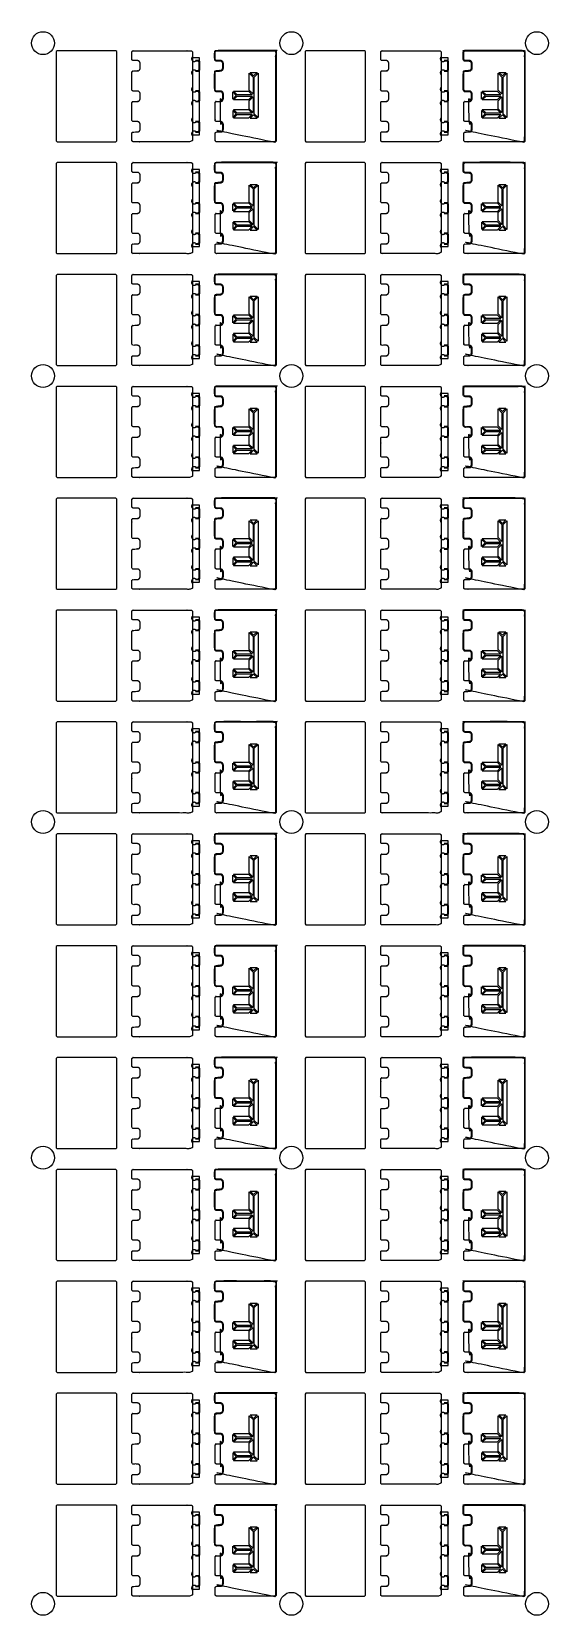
# Model space of a CAD drawing. Header units: millimetres. Extents: x 6 to 413, y 3 to 1248.
import ezdxf

# ---------------------------------------------------------------- set-up
doc = ezdxf.new("R2010")
doc.units = ezdxf.units.MM
doc.header["$MEASUREMENT"] = 0
for name, color, linetype, true_color in [('Cutout - outside - 4mm bit', 18, 'Continuous', 0x000000), ('HOLD DOWN', 40, 'Continuous', 0xffbf00), ('Pocket 0.5mm', 15, 'Continuous', 0xbf3f3f), ('V bit - on - 1.7mm depth', 254, 'Continuous', 0xbfbfff), ('V bit - on -1.2mm depth', 4, 'Continuous', 0x00ffff), ('V-Carve F', 3, 'Continuous', 0x00ff00)]:
    doc.layers.add(name, color=color, linetype=linetype, true_color=true_color)

msp = doc.modelspace()

# ---------------------------------------------------------------- linework, layer by layer
at = {"layer": 'Cutout - outside - 4mm bit'}
for p, q in [((26.5, 1233.4), (25.8, 1232.7)), ((72.7, 1233.4), (26.5, 1233.4)), ((73.4, 1232.7), (72.7, 1233.4)), ((222.4, 1233.4), (221.7, 1232.7)), ((268.6, 1233.4), (222.4, 1233.4)), ((269.3, 1232.7), (268.6, 1233.4)), ((25.8, 1232.7), (25.8, 1162.5)), ((73.4, 1162.5), (73.4, 1232.7)), ((221.7, 1232.7), (221.7, 1162.5)), ((269.3, 1162.5), (269.3, 1232.7)), ((25.8, 1162.5), (26.5, 1161.8)), ((26.5, 1161.8), (72.7, 1161.8)), ((72.7, 1161.8), (73.4, 1162.5)), ((221.7, 1162.5), (222.4, 1161.8)), ((222.4, 1161.8), (268.6, 1161.8)), ((268.6, 1161.8), (269.3, 1162.5)), ((26.5, 1145.4), (25.8, 1144.7)), ((25.8, 1144.7), (25.8, 1074.5)), ((72.7, 1145.4), (26.5, 1145.4)), ((73.4, 1144.7), (72.7, 1145.4)), ((73.4, 1074.5), (73.4, 1144.7)), ((222.4, 1145.4), (221.7, 1144.7)), ((221.7, 1144.7), (221.7, 1074.5)), ((268.6, 1145.4), (222.4, 1145.4)), ((269.3, 1144.7), (268.6, 1145.4)), ((269.3, 1074.5), (269.3, 1144.7)), ((25.8, 1074.5), (26.5, 1073.8)), ((26.5, 1073.8), (72.7, 1073.8)), ((72.7, 1073.8), (73.4, 1074.5)), ((221.7, 1074.5), (222.4, 1073.8)), ((222.4, 1073.8), (268.6, 1073.8)), ((268.6, 1073.8), (269.3, 1074.5)), ((26.5, 1057.4), (25.8, 1056.7)), ((25.8, 1056.7), (25.8, 986.5)), ((72.7, 1057.4), (26.5, 1057.4)), ((73.4, 1056.7), (72.7, 1057.4)), ((73.4, 986.5), (73.4, 1056.7)), ((222.4, 1057.4), (221.7, 1056.7)), ((221.7, 1056.7), (221.7, 986.5)), ((268.6, 1057.4), (222.4, 1057.4)), ((269.3, 1056.7), (268.6, 1057.4)), ((269.3, 986.5), (269.3, 1056.7)), ((25.8, 986.5), (26.5, 985.8)), ((26.5, 985.8), (72.7, 985.8)), ((72.7, 985.8), (73.4, 986.5)), ((221.7, 986.5), (222.4, 985.8)), ((222.4, 985.8), (268.6, 985.8)), ((268.6, 985.8), (269.3, 986.5)), ((26.5, 969.4), (25.8, 968.7)), ((25.8, 968.7), (25.8, 898.5)), ((72.7, 969.4), (26.5, 969.4)), ((73.4, 968.7), (72.7, 969.4)), ((73.4, 898.5), (73.4, 968.7)), ((222.4, 969.4), (221.7, 968.7)), ((221.7, 968.7), (221.7, 898.5)), ((268.6, 969.4), (222.4, 969.4)), ((269.3, 968.7), (268.6, 969.4)), ((269.3, 898.5), (269.3, 968.7)), ((25.8, 898.5), (26.5, 897.8)), ((26.5, 897.8), (72.7, 897.8)), ((72.7, 897.8), (73.4, 898.5)), ((221.7, 898.5), (222.4, 897.8)), ((222.4, 897.8), (268.6, 897.8)), ((268.6, 897.8), (269.3, 898.5)), ((26.5, 881.4), (25.8, 880.7)), ((25.8, 880.7), (25.8, 810.5)), ((72.7, 881.4), (26.5, 881.4)), ((73.4, 880.7), (72.7, 881.4)), ((73.4, 810.5), (73.4, 880.7)), ((222.4, 881.4), (221.7, 880.7)), ((221.7, 880.7), (221.7, 810.5)), ((268.6, 881.4), (222.4, 881.4)), ((269.3, 880.7), (268.6, 881.4)), ((269.3, 810.5), (269.3, 880.7)), ((25.8, 810.5), (26.5, 809.8)), ((26.5, 809.8), (72.7, 809.8)), ((72.7, 809.8), (73.4, 810.5)), ((221.7, 810.5), (222.4, 809.8)), ((222.4, 809.8), (268.6, 809.8)), ((268.6, 809.8), (269.3, 810.5)), ((26.5, 793.4), (25.8, 792.7)), ((25.8, 792.7), (25.8, 722.5)), ((72.7, 793.4), (26.5, 793.4)), ((73.4, 792.7), (72.7, 793.4)), ((73.4, 722.5), (73.4, 792.7)), ((222.4, 793.4), (221.7, 792.7)), ((221.7, 792.7), (221.7, 722.5)), ((268.6, 793.4), (222.4, 793.4)), ((269.3, 792.7), (268.6, 793.4)), ((269.3, 722.5), (269.3, 792.7)), ((25.8, 722.5), (26.5, 721.8)), ((26.5, 721.8), (72.7, 721.8)), ((72.7, 721.8), (73.4, 722.5)), ((221.7, 722.5), (222.4, 721.8)), ((222.4, 721.8), (268.6, 721.8)), ((268.6, 721.8), (269.3, 722.5)), ((26.5, 705.4), (25.8, 704.7)), ((25.8, 704.7), (25.8, 634.5)), ((72.7, 705.4), (26.5, 705.4)), ((73.4, 704.7), (72.7, 705.4)), ((73.4, 634.5), (73.4, 704.7)), ((222.4, 705.4), (221.7, 704.7)), ((221.7, 704.7), (221.7, 634.5)), ((268.6, 705.4), (222.4, 705.4)), ((269.3, 704.7), (268.6, 705.4)), ((269.3, 634.5), (269.3, 704.7)), ((25.8, 634.5), (26.5, 633.8)), ((26.5, 633.8), (72.7, 633.8)), ((72.7, 633.8), (73.4, 634.5)), ((221.7, 634.5), (222.4, 633.8)), ((222.4, 633.8), (268.6, 633.8)), ((268.6, 633.8), (269.3, 634.5)), ((26.5, 617.4), (25.8, 616.7)), ((25.8, 616.7), (25.8, 546.5)), ((72.7, 617.4), (26.5, 617.4)), ((73.4, 616.7), (72.7, 617.4)), ((73.4, 546.5), (73.4, 616.7)), ((222.4, 617.4), (221.7, 616.7)), ((221.7, 616.7), (221.7, 546.5)), ((268.6, 617.4), (222.4, 617.4)), ((269.3, 616.7), (268.6, 617.4)), ((269.3, 546.5), (269.3, 616.7)), ((25.8, 546.5), (26.5, 545.8)), ((26.5, 545.8), (72.7, 545.8)), ((72.7, 545.8), (73.4, 546.5)), ((221.7, 546.5), (222.4, 545.8)), ((222.4, 545.8), (268.6, 545.8)), ((268.6, 545.8), (269.3, 546.5)), ((26.5, 529.4), (25.8, 528.7)), ((25.8, 528.7), (25.8, 458.5)), ((72.7, 529.4), (26.5, 529.4)), ((73.4, 528.7), (72.7, 529.4)), ((73.4, 458.5), (73.4, 528.7)), ((222.4, 529.4), (221.7, 528.7)), ((221.7, 528.7), (221.7, 458.5)), ((268.6, 529.4), (222.4, 529.4)), ((269.3, 528.7), (268.6, 529.4)), ((269.3, 458.5), (269.3, 528.7)), ((25.8, 458.5), (26.5, 457.8)), ((26.5, 457.8), (72.7, 457.8)), ((72.7, 457.8), (73.4, 458.5)), ((221.7, 458.5), (222.4, 457.8)), ((222.4, 457.8), (268.6, 457.8)), ((268.6, 457.8), (269.3, 458.5)), ((26.5, 441.4), (25.8, 440.7)), ((25.8, 440.7), (25.8, 370.5)), ((72.7, 441.4), (26.5, 441.4)), ((73.4, 440.7), (72.7, 441.4)), ((73.4, 370.5), (73.4, 440.7)), ((222.4, 441.4), (221.7, 440.7)), ((221.7, 440.7), (221.7, 370.5)), ((268.6, 441.4), (222.4, 441.4)), ((269.3, 440.7), (268.6, 441.4)), ((269.3, 370.5), (269.3, 440.7)), ((25.8, 370.5), (26.5, 369.8)), ((26.5, 369.8), (72.7, 369.8)), ((72.7, 369.8), (73.4, 370.5)), ((221.7, 370.5), (222.4, 369.8)), ((222.4, 369.8), (268.6, 369.8)), ((268.6, 369.8), (269.3, 370.5)), ((26.5, 353.4), (25.8, 352.7)), ((25.8, 352.7), (25.8, 282.5)), ((72.7, 353.4), (26.5, 353.4)), ((73.4, 352.7), (72.7, 353.4)), ((73.4, 282.5), (73.4, 352.7)), ((222.4, 353.4), (221.7, 352.7)), ((221.7, 352.7), (221.7, 282.5)), ((268.6, 353.4), (222.4, 353.4)), ((269.3, 352.7), (268.6, 353.4)), ((269.3, 282.5), (269.3, 352.7)), ((25.8, 282.5), (26.5, 281.8)), ((26.5, 281.8), (72.7, 281.8)), ((72.7, 281.8), (73.4, 282.5)), ((221.7, 282.5), (222.4, 281.8)), ((222.4, 281.8), (268.6, 281.8)), ((268.6, 281.8), (269.3, 282.5)), ((26.5, 265.4), (25.8, 264.7)), ((25.8, 264.7), (25.8, 194.5)), ((72.7, 265.4), (26.5, 265.4)), ((73.4, 264.7), (72.7, 265.4)), ((73.4, 194.5), (73.4, 264.7)), ((222.4, 265.4), (221.7, 264.7)), ((221.7, 264.7), (221.7, 194.5)), ((268.6, 265.4), (222.4, 265.4)), ((269.3, 264.7), (268.6, 265.4)), ((269.3, 194.5), (269.3, 264.7)), ((25.8, 194.5), (26.5, 193.8)), ((26.5, 193.8), (72.7, 193.8)), ((72.7, 193.8), (73.4, 194.5)), ((221.7, 194.5), (222.4, 193.8)), ((222.4, 193.8), (268.6, 193.8)), ((268.6, 193.8), (269.3, 194.5)), ((26.5, 177.4), (25.8, 176.7)), ((25.8, 176.7), (25.8, 106.5)), ((72.7, 177.4), (26.5, 177.4)), ((73.4, 176.7), (72.7, 177.4)), ((73.4, 106.5), (73.4, 176.7)), ((222.4, 177.4), (221.7, 176.7)), ((221.7, 176.7), (221.7, 106.5)), ((268.6, 177.4), (222.4, 177.4)), ((269.3, 176.7), (268.6, 177.4)), ((269.3, 106.5), (269.3, 176.7)), ((25.8, 106.5), (26.5, 105.8)), ((26.5, 105.8), (72.7, 105.8)), ((72.7, 105.8), (73.4, 106.5)), ((221.7, 106.5), (222.4, 105.8)), ((222.4, 105.8), (268.6, 105.8)), ((268.6, 105.8), (269.3, 106.5)), ((26.5, 89.4), (25.8, 88.7)), ((25.8, 88.7), (25.8, 18.5)), ((72.7, 89.4), (26.5, 89.4)), ((73.4, 88.7), (72.7, 89.4)), ((73.4, 18.5), (73.4, 88.7)), ((222.4, 89.4), (221.7, 88.7)), ((221.7, 88.7), (221.7, 18.5)), ((268.6, 89.4), (222.4, 89.4)), ((269.3, 88.7), (268.6, 89.4)), ((269.3, 18.5), (269.3, 88.7)), ((25.8, 18.5), (26.5, 17.8)), ((26.5, 17.8), (72.7, 17.8)), ((72.7, 17.8), (73.4, 18.5)), ((221.7, 18.5), (222.4, 17.8)), ((222.4, 17.8), (268.6, 17.8)), ((268.6, 17.8), (269.3, 18.5))]:
    msp.add_line(p, q, dxfattribs=at)
for points, weights, knots in [([(91.9, 1223.4), (91.9, 1221.6), (91.9, 1219.8), (91.9, 1217.5), (89.6, 1217.5), (87.9, 1217.5), (86.1, 1217.5), (85.7, 1217.1), (85.4, 1216.8), (85.4, 1209.6), (85.4, 1202.4), (85.7, 1202.1), (86.1, 1201.7), (87.8, 1201.7), (89.6, 1201.7), (91.9, 1201.7), (91.9, 1199.4), (91.9, 1197.6), (91.9, 1195.8), (91.9, 1193.5), (89.6, 1193.5), (87.9, 1193.5), (86.1, 1193.5), (85.7, 1193.1), (85.4, 1192.8), (85.4, 1185.6), (85.4, 1178.4), (85.7, 1178.1), (86.1, 1177.7), (87.8, 1177.7), (89.6, 1177.7), (91.9, 1177.7), (91.9, 1175.4), (91.9, 1173.6), (91.9, 1171.8), (91.9, 1169.5), (89.6, 1169.5), (87.9, 1169.5), (86.1, 1169.5), (85.7, 1169.1), (85.4, 1168.8), (85.4, 1165.7), (85.4, 1162.5), (85.7, 1162.2), (86.1, 1161.8), (109.2, 1161.8), (132.3, 1161.8), (132.6, 1162.2), (133, 1162.5), (133, 1164.6), (133, 1166.6), (131.5, 1168.1), (133, 1169.6), (134.4, 1171.1), (135.9, 1169.6), (136.6, 1169.6), (137.3, 1169.6), (137.6, 1169.9), (138, 1170.3), (138, 1173.6), (138, 1176.9), (137.6, 1177.2), (137.3, 1177.6), (136.6, 1177.6), (135.9, 1177.6), (134.4, 1176.1), (133, 1177.6), (131.5, 1179.1), (133, 1180.6), (133, 1185.6), (133, 1190.6), (131.5, 1192.1), (133, 1193.6), (134.4, 1195.1), (135.9, 1193.6), (136.6, 1193.6), (137.3, 1193.6), (137.6, 1193.9), (138, 1194.3), (138, 1197.6), (138, 1200.9), (137.6, 1201.2), (137.3, 1201.6), (136.6, 1201.6), (135.9, 1201.6), (134.4, 1200.1), (133, 1201.6), (131.5, 1203.1), (133, 1204.6), (133, 1209.6), (133, 1214.6), (131.5, 1216.1), (133, 1217.6), (134.4, 1219.1), (135.9, 1217.6), (136.6, 1217.6), (137.3, 1217.6), (137.6, 1217.9), (138, 1218.3), (138, 1221.6), (138, 1224.9), (137.6, 1225.2), (137.3, 1225.6), (136.6, 1225.6), (135.9, 1225.6), (134.4, 1224.1), (133, 1225.6), (131.5, 1227.1), (133, 1228.6), (133, 1230.6), (133, 1232.7), (132.6, 1233), (132.3, 1233.4), (109.2, 1233.4), (86.1, 1233.4), (85.7, 1233), (85.4, 1232.7), (85.4, 1229.5), (85.4, 1226.4), (85.7, 1226.1), (86.1, 1225.7), (87.8, 1225.7), (89.6, 1225.7), (91.9, 1225.7), (91.9, 1223.4)], [1, 1, 1, 0.707106781187, 1, 1, 1, 1, 1, 1, 1, 1, 1, 1, 1, 0.707106781187, 1, 1, 1, 0.707106781187, 1, 1, 1, 1, 1, 1, 1, 1, 1, 1, 1, 0.707106781187, 1, 1, 1, 0.707106781187, 1, 1, 1, 1, 1, 1, 1, 1, 1, 1, 1, 1, 1, 1, 1, 0.707106781187, 1, 0.707106781187, 1, 1, 1, 1, 1, 1, 1, 1, 1, 1, 1, 0.707106781187, 1, 0.707106781187, 1, 1, 1, 0.707106781187, 1, 0.707106781187, 1, 1, 1, 1, 1, 1, 1, 1, 1, 1, 1, 0.707106781187, 1, 0.707106781187, 1, 1, 1, 0.707106781187, 1, 0.707106781187, 1, 1, 1, 1, 1, 1, 1, 1, 1, 1, 1, 0.707106781187, 1, 0.707106781187, 1, 1, 1, 1, 1, 1, 1, 1, 1, 1, 1, 1, 1, 1, 1, 0.707106781187, 1], [268.206441, 268.206441, 268.206441, 272.453172, 272.453172, 276.529741, 276.529741, 276.595437, 276.595437, 277.585386, 277.585386, 292.025386, 292.025386, 293.015336, 293.015336, 295.18529, 295.18529, 299.261858, 299.261858, 303.508589, 303.508589, 307.585158, 307.585158, 307.650854, 307.650854, 308.640803, 308.640803, 323.080803, 323.080803, 324.070753, 324.070753, 326.240707, 326.240707, 330.317275, 330.317275, 334.564006, 334.564006, 338.640575, 338.640575, 338.706271, 338.706271, 339.69622, 339.69622, 345.99622, 345.99622, 346.98617, 346.98617, 393.14617, 393.14617, 394.136119, 394.136119, 398.246271, 398.246271, 401.544943, 401.544943, 404.843615, 404.843615, 405.907737, 405.907737, 406.897686, 406.897686, 413.497686, 413.497686, 414.487636, 414.487636, 415.551757, 415.551757, 418.850429, 418.850429, 422.149101, 422.149101, 432.209404, 432.209404, 435.508077, 435.508077, 438.806749, 438.806749, 439.87087, 439.87087, 440.86082, 440.86082, 447.46082, 447.46082, 448.450769, 448.450769, 449.51489, 449.51489, 452.813563, 452.813563, 456.112235, 456.112235, 466.172538, 466.172538, 469.47121, 469.47121, 472.769883, 472.769883, 473.834004, 473.834004, 474.823953, 474.823953, 481.423953, 481.423953, 482.413903, 482.413903, 483.478024, 483.478024, 486.776696, 486.776696, 490.075369, 490.075369, 494.18552, 494.18552, 495.17547, 495.17547, 541.33547, 541.33547, 542.325419, 542.325419, 548.625419, 548.625419, 549.615369, 549.615369, 551.785323, 551.785323, 555.861891, 555.861891, 555.861891]), ([(197.8, 1161.8), (198.2, 1162.2), (198.5, 1162.5), (198.5, 1197.6), (198.5, 1232.7), (198.2, 1233), (197.8, 1233.4), (174.7, 1233.4), (151.7, 1233.4), (151.3, 1233), (151, 1232.7), (151, 1229.5), (151, 1226.4), (151.3, 1226.1), (151.7, 1225.7), (153.4, 1225.7), (155.1, 1225.7), (157.4, 1225.7), (157.4, 1223.4), (157.4, 1221.6), (157.4, 1219.8), (157.4, 1217.5), (155.1, 1217.5), (153.4, 1217.5), (151.7, 1217.5), (151.3, 1217.1), (151, 1216.8), (151, 1209.6), (151, 1202.4), (151.3, 1202.1), (151.7, 1201.7), (153.4, 1201.7), (155.1, 1201.7), (157.4, 1201.7), (157.4, 1199.4), (157.4, 1197.6), (157.4, 1195.8), (157.4, 1193.5), (155.1, 1193.5), (153.4, 1193.5), (151.7, 1193.5), (151.3, 1193.1), (151, 1192.8), (151, 1185.6), (151, 1178.4), (151.3, 1178.1), (151.7, 1177.7), (153.4, 1177.7), (155.1, 1177.7), (157.4, 1177.7), (157.4, 1175.4), (157.4, 1173.6), (157.4, 1171.8), (157.4, 1169.5), (155.1, 1169.5), (153.4, 1169.5), (151.7, 1169.5), (151.3, 1169.1), (151, 1168.8), (151, 1165.7), (151, 1162.5), (151.3, 1162.2), (151.7, 1161.8), (174.7, 1161.8), (197.8, 1161.8)], [1, 1, 1, 1, 1, 1, 1, 1, 1, 1, 1, 1, 1, 1, 1, 1, 1, 0.707106781187, 1, 1, 1, 0.707106781187, 1, 1, 1, 1, 1, 1, 1, 1, 1, 1, 1, 0.707106781187, 1, 1, 1, 0.707106781187, 1, 1, 1, 1, 1, 1, 1, 1, 1, 1, 1, 0.707106781187, 1, 1, 1, 0.707106781187, 1, 1, 1, 1, 1, 1, 1, 1, 1, 1, 1], [363.256769, 363.256769, 363.256769, 364.246718, 364.246718, 434.406718, 434.406718, 435.396668, 435.396668, 481.556668, 481.556668, 482.546617, 482.546617, 488.846617, 488.846617, 489.836567, 489.836567, 492.006521, 492.006521, 496.08309, 496.08309, 500.32982, 500.32982, 504.406389, 504.406389, 504.472085, 504.472085, 505.462034, 505.462034, 519.902034, 519.902034, 520.891984, 520.891984, 523.061938, 523.061938, 527.138507, 527.138507, 531.385237, 531.385237, 535.461806, 535.461806, 535.527502, 535.527502, 536.517452, 536.517452, 550.957452, 550.957452, 551.947401, 551.947401, 554.117355, 554.117355, 558.193924, 558.193924, 562.440654, 562.440654, 566.517223, 566.517223, 566.582919, 566.582919, 567.572869, 567.572869, 573.872869, 573.872869, 574.862818, 574.862818, 621.022818, 621.022818, 621.022818]), ([(287.7, 1223.4), (287.7, 1221.6), (287.7, 1219.8), (287.7, 1217.5), (285.5, 1217.5), (283.8, 1217.5), (282, 1217.5), (281.6, 1217.1), (281.3, 1216.8), (281.3, 1209.6), (281.3, 1202.4), (281.6, 1202.1), (282, 1201.7), (283.7, 1201.7), (285.5, 1201.7), (287.7, 1201.7), (287.7, 1199.4), (287.7, 1197.6), (287.7, 1195.8), (287.7, 1193.5), (285.5, 1193.5), (283.8, 1193.5), (282, 1193.5), (281.6, 1193.1), (281.3, 1192.8), (281.3, 1185.6), (281.3, 1178.4), (281.6, 1178.1), (282, 1177.7), (283.7, 1177.7), (285.5, 1177.7), (287.7, 1177.7), (287.7, 1175.4), (287.7, 1173.6), (287.7, 1171.8), (287.7, 1169.5), (285.5, 1169.5), (283.8, 1169.5), (282, 1169.5), (281.6, 1169.1), (281.3, 1168.8), (281.3, 1165.7), (281.3, 1162.5), (281.6, 1162.2), (282, 1161.8), (305.1, 1161.8), (328.1, 1161.8), (328.5, 1162.2), (328.8, 1162.5), (328.8, 1164.6), (328.8, 1166.6), (327.4, 1168.1), (328.8, 1169.6), (330.3, 1171.1), (331.8, 1169.6), (332.5, 1169.6), (333.1, 1169.6), (333.5, 1169.9), (333.8, 1170.3), (333.8, 1173.6), (333.8, 1176.9), (333.5, 1177.2), (333.1, 1177.6), (332.5, 1177.6), (331.8, 1177.6), (330.3, 1176.1), (328.8, 1177.6), (327.4, 1179.1), (328.8, 1180.6), (328.8, 1185.6), (328.8, 1190.6), (327.4, 1192.1), (328.8, 1193.6), (330.3, 1195.1), (331.8, 1193.6), (332.5, 1193.6), (333.1, 1193.6), (333.5, 1193.9), (333.8, 1194.3), (333.8, 1197.6), (333.8, 1200.9), (333.5, 1201.2), (333.1, 1201.6), (332.5, 1201.6), (331.8, 1201.6), (330.3, 1200.1), (328.8, 1201.6), (327.4, 1203.1), (328.8, 1204.6), (328.8, 1209.6), (328.8, 1214.6), (327.4, 1216.1), (328.8, 1217.6), (330.3, 1219.1), (331.8, 1217.6), (332.5, 1217.6), (333.1, 1217.6), (333.5, 1217.9), (333.8, 1218.3), (333.8, 1221.6), (333.8, 1224.9), (333.5, 1225.2), (333.1, 1225.6), (332.5, 1225.6), (331.8, 1225.6), (330.3, 1224.1), (328.8, 1225.6), (327.4, 1227.1), (328.8, 1228.6), (328.8, 1230.6), (328.8, 1232.7), (328.5, 1233), (328.1, 1233.4), (305.1, 1233.4), (282, 1233.4), (281.6, 1233), (281.3, 1232.7), (281.3, 1229.5), (281.3, 1226.4), (281.6, 1226.1), (282, 1225.7), (283.7, 1225.7), (285.5, 1225.7), (287.7, 1225.7), (287.7, 1223.4)], [1, 1, 1, 0.707106781187, 1, 1, 1, 1, 1, 1, 1, 1, 1, 1, 1, 0.707106781187, 1, 1, 1, 0.707106781187, 1, 1, 1, 1, 1, 1, 1, 1, 1, 1, 1, 0.707106781187, 1, 1, 1, 0.707106781187, 1, 1, 1, 1, 1, 1, 1, 1, 1, 1, 1, 1, 1, 1, 1, 0.707106781187, 1, 0.707106781187, 1, 1, 1, 1, 1, 1, 1, 1, 1, 1, 1, 0.707106781187, 1, 0.707106781187, 1, 1, 1, 0.707106781187, 1, 0.707106781187, 1, 1, 1, 1, 1, 1, 1, 1, 1, 1, 1, 0.707106781187, 1, 0.707106781187, 1, 1, 1, 0.707106781187, 1, 0.707106781187, 1, 1, 1, 1, 1, 1, 1, 1, 1, 1, 1, 0.707106781187, 1, 0.707106781187, 1, 1, 1, 1, 1, 1, 1, 1, 1, 1, 1, 1, 1, 1, 1, 0.707106781187, 1], [268.206441, 268.206441, 268.206441, 272.453172, 272.453172, 276.529741, 276.529741, 276.595437, 276.595437, 277.585386, 277.585386, 292.025386, 292.025386, 293.015336, 293.015336, 295.18529, 295.18529, 299.261858, 299.261858, 303.508589, 303.508589, 307.585158, 307.585158, 307.650854, 307.650854, 308.640803, 308.640803, 323.080803, 323.080803, 324.070753, 324.070753, 326.240707, 326.240707, 330.317275, 330.317275, 334.564006, 334.564006, 338.640575, 338.640575, 338.706271, 338.706271, 339.69622, 339.69622, 345.99622, 345.99622, 346.98617, 346.98617, 393.14617, 393.14617, 394.136119, 394.136119, 398.246271, 398.246271, 401.544943, 401.544943, 404.843615, 404.843615, 405.907737, 405.907737, 406.897686, 406.897686, 413.497686, 413.497686, 414.487636, 414.487636, 415.551757, 415.551757, 418.850429, 418.850429, 422.149101, 422.149101, 432.209404, 432.209404, 435.508077, 435.508077, 438.806749, 438.806749, 439.87087, 439.87087, 440.86082, 440.86082, 447.46082, 447.46082, 448.450769, 448.450769, 449.51489, 449.51489, 452.813563, 452.813563, 456.112235, 456.112235, 466.172538, 466.172538, 469.47121, 469.47121, 472.769883, 472.769883, 473.834004, 473.834004, 474.823953, 474.823953, 481.423953, 481.423953, 482.413903, 482.413903, 483.478024, 483.478024, 486.776696, 486.776696, 490.075369, 490.075369, 494.18552, 494.18552, 495.17547, 495.17547, 541.33547, 541.33547, 542.325419, 542.325419, 548.625419, 548.625419, 549.615369, 549.615369, 551.785323, 551.785323, 555.861891, 555.861891, 555.861891]), ([(393.7, 1161.8), (394.1, 1162.2), (394.4, 1162.5), (394.4, 1197.6), (394.4, 1232.7), (394.1, 1233), (393.7, 1233.4), (370.6, 1233.4), (347.5, 1233.4), (347.2, 1233), (346.8, 1232.7), (346.8, 1229.5), (346.8, 1226.4), (347.2, 1226.1), (347.5, 1225.7), (349.3, 1225.7), (351, 1225.7), (353.3, 1225.7), (353.3, 1223.4), (353.3, 1221.6), (353.3, 1219.8), (353.3, 1217.5), (351, 1217.5), (349.3, 1217.5), (347.5, 1217.5), (347.2, 1217.1), (346.8, 1216.8), (346.8, 1209.6), (346.8, 1202.4), (347.2, 1202.1), (347.5, 1201.7), (349.3, 1201.7), (351, 1201.7), (353.3, 1201.7), (353.3, 1199.4), (353.3, 1197.6), (353.3, 1195.8), (353.3, 1193.5), (351, 1193.5), (349.3, 1193.5), (347.5, 1193.5), (347.2, 1193.1), (346.8, 1192.8), (346.8, 1185.6), (346.8, 1178.4), (347.2, 1178.1), (347.5, 1177.7), (349.3, 1177.7), (351, 1177.7), (353.3, 1177.7), (353.3, 1175.4), (353.3, 1173.6), (353.3, 1171.8), (353.3, 1169.5), (351, 1169.5), (349.3, 1169.5), (347.5, 1169.5), (347.2, 1169.1), (346.8, 1168.8), (346.8, 1165.7), (346.8, 1162.5), (347.2, 1162.2), (347.5, 1161.8), (370.6, 1161.8), (393.7, 1161.8)], [1, 1, 1, 1, 1, 1, 1, 1, 1, 1, 1, 1, 1, 1, 1, 1, 1, 0.707106781187, 1, 1, 1, 0.707106781187, 1, 1, 1, 1, 1, 1, 1, 1, 1, 1, 1, 0.707106781187, 1, 1, 1, 0.707106781187, 1, 1, 1, 1, 1, 1, 1, 1, 1, 1, 1, 0.707106781187, 1, 1, 1, 0.707106781187, 1, 1, 1, 1, 1, 1, 1, 1, 1, 1, 1], [363.256769, 363.256769, 363.256769, 364.246718, 364.246718, 434.406718, 434.406718, 435.396668, 435.396668, 481.556668, 481.556668, 482.546617, 482.546617, 488.846617, 488.846617, 489.836567, 489.836567, 492.006521, 492.006521, 496.08309, 496.08309, 500.32982, 500.32982, 504.406389, 504.406389, 504.472085, 504.472085, 505.462034, 505.462034, 519.902034, 519.902034, 520.891984, 520.891984, 523.061938, 523.061938, 527.138507, 527.138507, 531.385237, 531.385237, 535.461806, 535.461806, 535.527502, 535.527502, 536.517452, 536.517452, 550.957452, 550.957452, 551.947401, 551.947401, 554.117355, 554.117355, 558.193924, 558.193924, 562.440654, 562.440654, 566.517223, 566.517223, 566.582919, 566.582919, 567.572869, 567.572869, 573.872869, 573.872869, 574.862818, 574.862818, 621.022818, 621.022818, 621.022818]), ([(91.9, 1135.4), (91.9, 1133.6), (91.9, 1131.8), (91.9, 1129.5), (89.6, 1129.5), (87.9, 1129.5), (86.1, 1129.5), (85.7, 1129.1), (85.4, 1128.8), (85.4, 1121.6), (85.4, 1114.4), (85.7, 1114.1), (86.1, 1113.7), (87.8, 1113.7), (89.6, 1113.7), (91.9, 1113.7), (91.9, 1111.4), (91.9, 1109.6), (91.9, 1107.8), (91.9, 1105.5), (89.6, 1105.5), (87.9, 1105.5), (86.1, 1105.5), (85.7, 1105.1), (85.4, 1104.8), (85.4, 1097.6), (85.4, 1090.4), (85.7, 1090.1), (86.1, 1089.7), (87.8, 1089.7), (89.6, 1089.7), (91.9, 1089.7), (91.9, 1087.4), (91.9, 1085.6), (91.9, 1083.8), (91.9, 1081.5), (89.6, 1081.5), (87.9, 1081.5), (86.1, 1081.5), (85.7, 1081.1), (85.4, 1080.8), (85.4, 1077.7), (85.4, 1074.5), (85.7, 1074.2), (86.1, 1073.8), (109.2, 1073.8), (132.3, 1073.8), (132.6, 1074.2), (133, 1074.5), (133, 1076.6), (133, 1078.6), (131.5, 1080.1), (133, 1081.6), (134.4, 1083.1), (135.9, 1081.6), (136.6, 1081.6), (137.3, 1081.6), (137.6, 1081.9), (138, 1082.3), (138, 1085.6), (138, 1088.9), (137.6, 1089.2), (137.3, 1089.6), (136.6, 1089.6), (135.9, 1089.6), (134.4, 1088.1), (133, 1089.6), (131.5, 1091.1), (133, 1092.6), (133, 1097.6), (133, 1102.6), (131.5, 1104.1), (133, 1105.6), (134.4, 1107.1), (135.9, 1105.6), (136.6, 1105.6), (137.3, 1105.6), (137.6, 1105.9), (138, 1106.3), (138, 1109.6), (138, 1112.9), (137.6, 1113.2), (137.3, 1113.6), (136.6, 1113.6), (135.9, 1113.6), (134.4, 1112.1), (133, 1113.6), (131.5, 1115.1), (133, 1116.6), (133, 1121.6), (133, 1126.6), (131.5, 1128.1), (133, 1129.6), (134.4, 1131.1), (135.9, 1129.6), (136.6, 1129.6), (137.3, 1129.6), (137.6, 1129.9), (138, 1130.3), (138, 1133.6), (138, 1136.9), (137.6, 1137.2), (137.3, 1137.6), (136.6, 1137.6), (135.9, 1137.6), (134.4, 1136.1), (133, 1137.6), (131.5, 1139.1), (133, 1140.6), (133, 1142.6), (133, 1144.7), (132.6, 1145), (132.3, 1145.4), (109.2, 1145.4), (86.1, 1145.4), (85.7, 1145), (85.4, 1144.7), (85.4, 1141.5), (85.4, 1138.4), (85.7, 1138.1), (86.1, 1137.7), (87.8, 1137.7), (89.6, 1137.7), (91.9, 1137.7), (91.9, 1135.4)], [1, 1, 1, 0.707106781187, 1, 1, 1, 1, 1, 1, 1, 1, 1, 1, 1, 0.707106781187, 1, 1, 1, 0.707106781187, 1, 1, 1, 1, 1, 1, 1, 1, 1, 1, 1, 0.707106781187, 1, 1, 1, 0.707106781187, 1, 1, 1, 1, 1, 1, 1, 1, 1, 1, 1, 1, 1, 1, 1, 0.707106781187, 1, 0.707106781187, 1, 1, 1, 1, 1, 1, 1, 1, 1, 1, 1, 0.707106781187, 1, 0.707106781187, 1, 1, 1, 0.707106781187, 1, 0.707106781187, 1, 1, 1, 1, 1, 1, 1, 1, 1, 1, 1, 0.707106781187, 1, 0.707106781187, 1, 1, 1, 0.707106781187, 1, 0.707106781187, 1, 1, 1, 1, 1, 1, 1, 1, 1, 1, 1, 0.707106781187, 1, 0.707106781187, 1, 1, 1, 1, 1, 1, 1, 1, 1, 1, 1, 1, 1, 1, 1, 0.707106781187, 1], [268.206441, 268.206441, 268.206441, 272.453172, 272.453172, 276.529741, 276.529741, 276.595437, 276.595437, 277.585386, 277.585386, 292.025386, 292.025386, 293.015336, 293.015336, 295.18529, 295.18529, 299.261858, 299.261858, 303.508589, 303.508589, 307.585158, 307.585158, 307.650854, 307.650854, 308.640803, 308.640803, 323.080803, 323.080803, 324.070753, 324.070753, 326.240707, 326.240707, 330.317275, 330.317275, 334.564006, 334.564006, 338.640575, 338.640575, 338.706271, 338.706271, 339.69622, 339.69622, 345.99622, 345.99622, 346.98617, 346.98617, 393.14617, 393.14617, 394.136119, 394.136119, 398.246271, 398.246271, 401.544943, 401.544943, 404.843615, 404.843615, 405.907737, 405.907737, 406.897686, 406.897686, 413.497686, 413.497686, 414.487636, 414.487636, 415.551757, 415.551757, 418.850429, 418.850429, 422.149101, 422.149101, 432.209404, 432.209404, 435.508077, 435.508077, 438.806749, 438.806749, 439.87087, 439.87087, 440.86082, 440.86082, 447.46082, 447.46082, 448.450769, 448.450769, 449.51489, 449.51489, 452.813563, 452.813563, 456.112235, 456.112235, 466.172538, 466.172538, 469.47121, 469.47121, 472.769883, 472.769883, 473.834004, 473.834004, 474.823953, 474.823953, 481.423953, 481.423953, 482.413903, 482.413903, 483.478024, 483.478024, 486.776696, 486.776696, 490.075369, 490.075369, 494.18552, 494.18552, 495.17547, 495.17547, 541.33547, 541.33547, 542.325419, 542.325419, 548.625419, 548.625419, 549.615369, 549.615369, 551.785323, 551.785323, 555.861891, 555.861891, 555.861891]), ([(197.8, 1073.8), (198.2, 1074.2), (198.5, 1074.5), (198.5, 1109.6), (198.5, 1144.7), (198.2, 1145), (197.8, 1145.4), (174.7, 1145.4), (151.7, 1145.4), (151.3, 1145), (151, 1144.7), (151, 1141.5), (151, 1138.4), (151.3, 1138.1), (151.7, 1137.7), (153.4, 1137.7), (155.1, 1137.7), (157.4, 1137.7), (157.4, 1135.4), (157.4, 1133.6), (157.4, 1131.8), (157.4, 1129.5), (155.1, 1129.5), (153.4, 1129.5), (151.7, 1129.5), (151.3, 1129.1), (151, 1128.8), (151, 1121.6), (151, 1114.4), (151.3, 1114.1), (151.7, 1113.7), (153.4, 1113.7), (155.1, 1113.7), (157.4, 1113.7), (157.4, 1111.4), (157.4, 1109.6), (157.4, 1107.8), (157.4, 1105.5), (155.1, 1105.5), (153.4, 1105.5), (151.7, 1105.5), (151.3, 1105.1), (151, 1104.8), (151, 1097.6), (151, 1090.4), (151.3, 1090.1), (151.7, 1089.7), (153.4, 1089.7), (155.1, 1089.7), (157.4, 1089.7), (157.4, 1087.4), (157.4, 1085.6), (157.4, 1083.8), (157.4, 1081.5), (155.1, 1081.5), (153.4, 1081.5), (151.7, 1081.5), (151.3, 1081.1), (151, 1080.8), (151, 1077.7), (151, 1074.5), (151.3, 1074.2), (151.7, 1073.8), (174.7, 1073.8), (197.8, 1073.8)], [1, 1, 1, 1, 1, 1, 1, 1, 1, 1, 1, 1, 1, 1, 1, 1, 1, 0.707106781187, 1, 1, 1, 0.707106781187, 1, 1, 1, 1, 1, 1, 1, 1, 1, 1, 1, 0.707106781187, 1, 1, 1, 0.707106781187, 1, 1, 1, 1, 1, 1, 1, 1, 1, 1, 1, 0.707106781187, 1, 1, 1, 0.707106781187, 1, 1, 1, 1, 1, 1, 1, 1, 1, 1, 1], [363.256769, 363.256769, 363.256769, 364.246718, 364.246718, 434.406718, 434.406718, 435.396668, 435.396668, 481.556668, 481.556668, 482.546617, 482.546617, 488.846617, 488.846617, 489.836567, 489.836567, 492.006521, 492.006521, 496.08309, 496.08309, 500.32982, 500.32982, 504.406389, 504.406389, 504.472085, 504.472085, 505.462034, 505.462034, 519.902034, 519.902034, 520.891984, 520.891984, 523.061938, 523.061938, 527.138507, 527.138507, 531.385237, 531.385237, 535.461806, 535.461806, 535.527502, 535.527502, 536.517452, 536.517452, 550.957452, 550.957452, 551.947401, 551.947401, 554.117355, 554.117355, 558.193924, 558.193924, 562.440654, 562.440654, 566.517223, 566.517223, 566.582919, 566.582919, 567.572869, 567.572869, 573.872869, 573.872869, 574.862818, 574.862818, 621.022818, 621.022818, 621.022818]), ([(287.7, 1135.4), (287.7, 1133.6), (287.7, 1131.8), (287.7, 1129.5), (285.5, 1129.5), (283.8, 1129.5), (282, 1129.5), (281.6, 1129.1), (281.3, 1128.8), (281.3, 1121.6), (281.3, 1114.4), (281.6, 1114.1), (282, 1113.7), (283.7, 1113.7), (285.5, 1113.7), (287.7, 1113.7), (287.7, 1111.4), (287.7, 1109.6), (287.7, 1107.8), (287.7, 1105.5), (285.5, 1105.5), (283.8, 1105.5), (282, 1105.5), (281.6, 1105.1), (281.3, 1104.8), (281.3, 1097.6), (281.3, 1090.4), (281.6, 1090.1), (282, 1089.7), (283.7, 1089.7), (285.5, 1089.7), (287.7, 1089.7), (287.7, 1087.4), (287.7, 1085.6), (287.7, 1083.8), (287.7, 1081.5), (285.5, 1081.5), (283.8, 1081.5), (282, 1081.5), (281.6, 1081.1), (281.3, 1080.8), (281.3, 1077.7), (281.3, 1074.5), (281.6, 1074.2), (282, 1073.8), (305.1, 1073.8), (328.1, 1073.8), (328.5, 1074.2), (328.8, 1074.5), (328.8, 1076.6), (328.8, 1078.6), (327.4, 1080.1), (328.8, 1081.6), (330.3, 1083.1), (331.8, 1081.6), (332.5, 1081.6), (333.1, 1081.6), (333.5, 1081.9), (333.8, 1082.3), (333.8, 1085.6), (333.8, 1088.9), (333.5, 1089.2), (333.1, 1089.6), (332.5, 1089.6), (331.8, 1089.6), (330.3, 1088.1), (328.8, 1089.6), (327.4, 1091.1), (328.8, 1092.6), (328.8, 1097.6), (328.8, 1102.6), (327.4, 1104.1), (328.8, 1105.6), (330.3, 1107.1), (331.8, 1105.6), (332.5, 1105.6), (333.1, 1105.6), (333.5, 1105.9), (333.8, 1106.3), (333.8, 1109.6), (333.8, 1112.9), (333.5, 1113.2), (333.1, 1113.6), (332.5, 1113.6), (331.8, 1113.6), (330.3, 1112.1), (328.8, 1113.6), (327.4, 1115.1), (328.8, 1116.6), (328.8, 1121.6), (328.8, 1126.6), (327.4, 1128.1), (328.8, 1129.6), (330.3, 1131.1), (331.8, 1129.6), (332.5, 1129.6), (333.1, 1129.6), (333.5, 1129.9), (333.8, 1130.3), (333.8, 1133.6), (333.8, 1136.9), (333.5, 1137.2), (333.1, 1137.6), (332.5, 1137.6), (331.8, 1137.6), (330.3, 1136.1), (328.8, 1137.6), (327.4, 1139.1), (328.8, 1140.6), (328.8, 1142.6), (328.8, 1144.7), (328.5, 1145), (328.1, 1145.4), (305.1, 1145.4), (282, 1145.4), (281.6, 1145), (281.3, 1144.7), (281.3, 1141.5), (281.3, 1138.4), (281.6, 1138.1), (282, 1137.7), (283.7, 1137.7), (285.5, 1137.7), (287.7, 1137.7), (287.7, 1135.4)], [1, 1, 1, 0.707106781187, 1, 1, 1, 1, 1, 1, 1, 1, 1, 1, 1, 0.707106781187, 1, 1, 1, 0.707106781187, 1, 1, 1, 1, 1, 1, 1, 1, 1, 1, 1, 0.707106781187, 1, 1, 1, 0.707106781187, 1, 1, 1, 1, 1, 1, 1, 1, 1, 1, 1, 1, 1, 1, 1, 0.707106781187, 1, 0.707106781187, 1, 1, 1, 1, 1, 1, 1, 1, 1, 1, 1, 0.707106781187, 1, 0.707106781187, 1, 1, 1, 0.707106781187, 1, 0.707106781187, 1, 1, 1, 1, 1, 1, 1, 1, 1, 1, 1, 0.707106781187, 1, 0.707106781187, 1, 1, 1, 0.707106781187, 1, 0.707106781187, 1, 1, 1, 1, 1, 1, 1, 1, 1, 1, 1, 0.707106781187, 1, 0.707106781187, 1, 1, 1, 1, 1, 1, 1, 1, 1, 1, 1, 1, 1, 1, 1, 0.707106781187, 1], [268.206441, 268.206441, 268.206441, 272.453172, 272.453172, 276.529741, 276.529741, 276.595437, 276.595437, 277.585386, 277.585386, 292.025386, 292.025386, 293.015336, 293.015336, 295.18529, 295.18529, 299.261858, 299.261858, 303.508589, 303.508589, 307.585158, 307.585158, 307.650854, 307.650854, 308.640803, 308.640803, 323.080803, 323.080803, 324.070753, 324.070753, 326.240707, 326.240707, 330.317275, 330.317275, 334.564006, 334.564006, 338.640575, 338.640575, 338.706271, 338.706271, 339.69622, 339.69622, 345.99622, 345.99622, 346.98617, 346.98617, 393.14617, 393.14617, 394.136119, 394.136119, 398.246271, 398.246271, 401.544943, 401.544943, 404.843615, 404.843615, 405.907737, 405.907737, 406.897686, 406.897686, 413.497686, 413.497686, 414.487636, 414.487636, 415.551757, 415.551757, 418.850429, 418.850429, 422.149101, 422.149101, 432.209404, 432.209404, 435.508077, 435.508077, 438.806749, 438.806749, 439.87087, 439.87087, 440.86082, 440.86082, 447.46082, 447.46082, 448.450769, 448.450769, 449.51489, 449.51489, 452.813563, 452.813563, 456.112235, 456.112235, 466.172538, 466.172538, 469.47121, 469.47121, 472.769883, 472.769883, 473.834004, 473.834004, 474.823953, 474.823953, 481.423953, 481.423953, 482.413903, 482.413903, 483.478024, 483.478024, 486.776696, 486.776696, 490.075369, 490.075369, 494.18552, 494.18552, 495.17547, 495.17547, 541.33547, 541.33547, 542.325419, 542.325419, 548.625419, 548.625419, 549.615369, 549.615369, 551.785323, 551.785323, 555.861891, 555.861891, 555.861891]), ([(393.7, 1073.8), (394.1, 1074.2), (394.4, 1074.5), (394.4, 1109.6), (394.4, 1144.7), (394.1, 1145), (393.7, 1145.4), (370.6, 1145.4), (347.5, 1145.4), (347.2, 1145), (346.8, 1144.7), (346.8, 1141.5), (346.8, 1138.4), (347.2, 1138.1), (347.5, 1137.7), (349.3, 1137.7), (351, 1137.7), (353.3, 1137.7), (353.3, 1135.4), (353.3, 1133.6), (353.3, 1131.8), (353.3, 1129.5), (351, 1129.5), (349.3, 1129.5), (347.5, 1129.5), (347.2, 1129.1), (346.8, 1128.8), (346.8, 1121.6), (346.8, 1114.4), (347.2, 1114.1), (347.5, 1113.7), (349.3, 1113.7), (351, 1113.7), (353.3, 1113.7), (353.3, 1111.4), (353.3, 1109.6), (353.3, 1107.8), (353.3, 1105.5), (351, 1105.5), (349.3, 1105.5), (347.5, 1105.5), (347.2, 1105.1), (346.8, 1104.8), (346.8, 1097.6), (346.8, 1090.4), (347.2, 1090.1), (347.5, 1089.7), (349.3, 1089.7), (351, 1089.7), (353.3, 1089.7), (353.3, 1087.4), (353.3, 1085.6), (353.3, 1083.8), (353.3, 1081.5), (351, 1081.5), (349.3, 1081.5), (347.5, 1081.5), (347.2, 1081.1), (346.8, 1080.8), (346.8, 1077.7), (346.8, 1074.5), (347.2, 1074.2), (347.5, 1073.8), (370.6, 1073.8), (393.7, 1073.8)], [1, 1, 1, 1, 1, 1, 1, 1, 1, 1, 1, 1, 1, 1, 1, 1, 1, 0.707106781187, 1, 1, 1, 0.707106781187, 1, 1, 1, 1, 1, 1, 1, 1, 1, 1, 1, 0.707106781187, 1, 1, 1, 0.707106781187, 1, 1, 1, 1, 1, 1, 1, 1, 1, 1, 1, 0.707106781187, 1, 1, 1, 0.707106781187, 1, 1, 1, 1, 1, 1, 1, 1, 1, 1, 1], [363.256769, 363.256769, 363.256769, 364.246718, 364.246718, 434.406718, 434.406718, 435.396668, 435.396668, 481.556668, 481.556668, 482.546617, 482.546617, 488.846617, 488.846617, 489.836567, 489.836567, 492.006521, 492.006521, 496.08309, 496.08309, 500.32982, 500.32982, 504.406389, 504.406389, 504.472085, 504.472085, 505.462034, 505.462034, 519.902034, 519.902034, 520.891984, 520.891984, 523.061938, 523.061938, 527.138507, 527.138507, 531.385237, 531.385237, 535.461806, 535.461806, 535.527502, 535.527502, 536.517452, 536.517452, 550.957452, 550.957452, 551.947401, 551.947401, 554.117355, 554.117355, 558.193924, 558.193924, 562.440654, 562.440654, 566.517223, 566.517223, 566.582919, 566.582919, 567.572869, 567.572869, 573.872869, 573.872869, 574.862818, 574.862818, 621.022818, 621.022818, 621.022818]), ([(91.9, 1047.4), (91.9, 1045.6), (91.9, 1043.8), (91.9, 1041.5), (89.6, 1041.5), (87.9, 1041.5), (86.1, 1041.5), (85.7, 1041.1), (85.4, 1040.8), (85.4, 1033.6), (85.4, 1026.4), (85.7, 1026.1), (86.1, 1025.7), (87.8, 1025.7), (89.6, 1025.7), (91.9, 1025.7), (91.9, 1023.4), (91.9, 1021.6), (91.9, 1019.8), (91.9, 1017.5), (89.6, 1017.5), (87.9, 1017.5), (86.1, 1017.5), (85.7, 1017.1), (85.4, 1016.8), (85.4, 1009.6), (85.4, 1002.4), (85.7, 1002.1), (86.1, 1001.7), (87.8, 1001.7), (89.6, 1001.7), (91.9, 1001.7), (91.9, 999.4), (91.9, 997.6), (91.9, 995.8), (91.9, 993.5), (89.6, 993.5), (87.9, 993.5), (86.1, 993.5), (85.7, 993.1), (85.4, 992.8), (85.4, 989.7), (85.4, 986.5), (85.7, 986.2), (86.1, 985.8), (109.2, 985.8), (132.3, 985.8), (132.6, 986.2), (133, 986.5), (133, 988.6), (133, 990.6), (131.5, 992.1), (133, 993.6), (134.4, 995.1), (135.9, 993.6), (136.6, 993.6), (137.3, 993.6), (137.6, 993.9), (138, 994.3), (138, 997.6), (138, 1000.9), (137.6, 1001.2), (137.3, 1001.6), (136.6, 1001.6), (135.9, 1001.6), (134.4, 1000.1), (133, 1001.6), (131.5, 1003.1), (133, 1004.6), (133, 1009.6), (133, 1014.6), (131.5, 1016.1), (133, 1017.6), (134.4, 1019.1), (135.9, 1017.6), (136.6, 1017.6), (137.3, 1017.6), (137.6, 1017.9), (138, 1018.3), (138, 1021.6), (138, 1024.9), (137.6, 1025.2), (137.3, 1025.6), (136.6, 1025.6), (135.9, 1025.6), (134.4, 1024.1), (133, 1025.6), (131.5, 1027.1), (133, 1028.6), (133, 1033.6), (133, 1038.6), (131.5, 1040.1), (133, 1041.6), (134.4, 1043.1), (135.9, 1041.6), (136.6, 1041.6), (137.3, 1041.6), (137.6, 1041.9), (138, 1042.3), (138, 1045.6), (138, 1048.9), (137.6, 1049.2), (137.3, 1049.6), (136.6, 1049.6), (135.9, 1049.6), (134.4, 1048.1), (133, 1049.6), (131.5, 1051.1), (133, 1052.6), (133, 1054.6), (133, 1056.7), (132.6, 1057), (132.3, 1057.4), (109.2, 1057.4), (86.1, 1057.4), (85.7, 1057), (85.4, 1056.7), (85.4, 1053.5), (85.4, 1050.4), (85.7, 1050.1), (86.1, 1049.7), (87.8, 1049.7), (89.6, 1049.7), (91.9, 1049.7), (91.9, 1047.4)], [1, 1, 1, 0.707106781187, 1, 1, 1, 1, 1, 1, 1, 1, 1, 1, 1, 0.707106781187, 1, 1, 1, 0.707106781187, 1, 1, 1, 1, 1, 1, 1, 1, 1, 1, 1, 0.707106781187, 1, 1, 1, 0.707106781187, 1, 1, 1, 1, 1, 1, 1, 1, 1, 1, 1, 1, 1, 1, 1, 0.707106781187, 1, 0.707106781187, 1, 1, 1, 1, 1, 1, 1, 1, 1, 1, 1, 0.707106781187, 1, 0.707106781187, 1, 1, 1, 0.707106781187, 1, 0.707106781187, 1, 1, 1, 1, 1, 1, 1, 1, 1, 1, 1, 0.707106781187, 1, 0.707106781187, 1, 1, 1, 0.707106781187, 1, 0.707106781187, 1, 1, 1, 1, 1, 1, 1, 1, 1, 1, 1, 0.707106781187, 1, 0.707106781187, 1, 1, 1, 1, 1, 1, 1, 1, 1, 1, 1, 1, 1, 1, 1, 0.707106781187, 1], [268.206441, 268.206441, 268.206441, 272.453172, 272.453172, 276.529741, 276.529741, 276.595437, 276.595437, 277.585386, 277.585386, 292.025386, 292.025386, 293.015336, 293.015336, 295.18529, 295.18529, 299.261858, 299.261858, 303.508589, 303.508589, 307.585158, 307.585158, 307.650854, 307.650854, 308.640803, 308.640803, 323.080803, 323.080803, 324.070753, 324.070753, 326.240707, 326.240707, 330.317275, 330.317275, 334.564006, 334.564006, 338.640575, 338.640575, 338.706271, 338.706271, 339.69622, 339.69622, 345.99622, 345.99622, 346.98617, 346.98617, 393.14617, 393.14617, 394.136119, 394.136119, 398.246271, 398.246271, 401.544943, 401.544943, 404.843615, 404.843615, 405.907737, 405.907737, 406.897686, 406.897686, 413.497686, 413.497686, 414.487636, 414.487636, 415.551757, 415.551757, 418.850429, 418.850429, 422.149101, 422.149101, 432.209404, 432.209404, 435.508077, 435.508077, 438.806749, 438.806749, 439.87087, 439.87087, 440.86082, 440.86082, 447.46082, 447.46082, 448.450769, 448.450769, 449.51489, 449.51489, 452.813563, 452.813563, 456.112235, 456.112235, 466.172538, 466.172538, 469.47121, 469.47121, 472.769883, 472.769883, 473.834004, 473.834004, 474.823953, 474.823953, 481.423953, 481.423953, 482.413903, 482.413903, 483.478024, 483.478024, 486.776696, 486.776696, 490.075369, 490.075369, 494.18552, 494.18552, 495.17547, 495.17547, 541.33547, 541.33547, 542.325419, 542.325419, 548.625419, 548.625419, 549.615369, 549.615369, 551.785323, 551.785323, 555.861891, 555.861891, 555.861891]), ([(197.8, 985.8), (198.2, 986.2), (198.5, 986.5), (198.5, 1021.6), (198.5, 1056.7), (198.2, 1057), (197.8, 1057.4), (174.7, 1057.4), (151.7, 1057.4), (151.3, 1057), (151, 1056.7), (151, 1053.5), (151, 1050.4), (151.3, 1050.1), (151.7, 1049.7), (153.4, 1049.7), (155.1, 1049.7), (157.4, 1049.7), (157.4, 1047.4), (157.4, 1045.6), (157.4, 1043.8), (157.4, 1041.5), (155.1, 1041.5), (153.4, 1041.5), (151.7, 1041.5), (151.3, 1041.1), (151, 1040.8), (151, 1033.6), (151, 1026.4), (151.3, 1026.1), (151.7, 1025.7), (153.4, 1025.7), (155.1, 1025.7), (157.4, 1025.7), (157.4, 1023.4), (157.4, 1021.6), (157.4, 1019.8), (157.4, 1017.5), (155.1, 1017.5), (153.4, 1017.5), (151.7, 1017.5), (151.3, 1017.1), (151, 1016.8), (151, 1009.6), (151, 1002.4), (151.3, 1002.1), (151.7, 1001.7), (153.4, 1001.7), (155.1, 1001.7), (157.4, 1001.7), (157.4, 999.4), (157.4, 997.6), (157.4, 995.8), (157.4, 993.5), (155.1, 993.5), (153.4, 993.5), (151.7, 993.5), (151.3, 993.1), (151, 992.8), (151, 989.7), (151, 986.5), (151.3, 986.2), (151.7, 985.8), (174.7, 985.8), (197.8, 985.8)], [1, 1, 1, 1, 1, 1, 1, 1, 1, 1, 1, 1, 1, 1, 1, 1, 1, 0.707106781187, 1, 1, 1, 0.707106781187, 1, 1, 1, 1, 1, 1, 1, 1, 1, 1, 1, 0.707106781187, 1, 1, 1, 0.707106781187, 1, 1, 1, 1, 1, 1, 1, 1, 1, 1, 1, 0.707106781187, 1, 1, 1, 0.707106781187, 1, 1, 1, 1, 1, 1, 1, 1, 1, 1, 1], [363.256769, 363.256769, 363.256769, 364.246718, 364.246718, 434.406718, 434.406718, 435.396668, 435.396668, 481.556668, 481.556668, 482.546617, 482.546617, 488.846617, 488.846617, 489.836567, 489.836567, 492.006521, 492.006521, 496.08309, 496.08309, 500.32982, 500.32982, 504.406389, 504.406389, 504.472085, 504.472085, 505.462034, 505.462034, 519.902034, 519.902034, 520.891984, 520.891984, 523.061938, 523.061938, 527.138507, 527.138507, 531.385237, 531.385237, 535.461806, 535.461806, 535.527502, 535.527502, 536.517452, 536.517452, 550.957452, 550.957452, 551.947401, 551.947401, 554.117355, 554.117355, 558.193924, 558.193924, 562.440654, 562.440654, 566.517223, 566.517223, 566.582919, 566.582919, 567.572869, 567.572869, 573.872869, 573.872869, 574.862818, 574.862818, 621.022818, 621.022818, 621.022818]), ([(287.7, 1047.4), (287.7, 1045.6), (287.7, 1043.8), (287.7, 1041.5), (285.5, 1041.5), (283.8, 1041.5), (282, 1041.5), (281.6, 1041.1), (281.3, 1040.8), (281.3, 1033.6), (281.3, 1026.4), (281.6, 1026.1), (282, 1025.7), (283.7, 1025.7), (285.5, 1025.7), (287.7, 1025.7), (287.7, 1023.4), (287.7, 1021.6), (287.7, 1019.8), (287.7, 1017.5), (285.5, 1017.5), (283.8, 1017.5), (282, 1017.5), (281.6, 1017.1), (281.3, 1016.8), (281.3, 1009.6), (281.3, 1002.4), (281.6, 1002.1), (282, 1001.7), (283.7, 1001.7), (285.5, 1001.7), (287.7, 1001.7), (287.7, 999.4), (287.7, 997.6), (287.7, 995.8), (287.7, 993.5), (285.5, 993.5), (283.8, 993.5), (282, 993.5), (281.6, 993.1), (281.3, 992.8), (281.3, 989.7), (281.3, 986.5), (281.6, 986.2), (282, 985.8), (305.1, 985.8), (328.1, 985.8), (328.5, 986.2), (328.8, 986.5), (328.8, 988.6), (328.8, 990.6), (327.4, 992.1), (328.8, 993.6), (330.3, 995.1), (331.8, 993.6), (332.5, 993.6), (333.1, 993.6), (333.5, 993.9), (333.8, 994.3), (333.8, 997.6), (333.8, 1000.9), (333.5, 1001.2), (333.1, 1001.6), (332.5, 1001.6), (331.8, 1001.6), (330.3, 1000.1), (328.8, 1001.6), (327.4, 1003.1), (328.8, 1004.6), (328.8, 1009.6), (328.8, 1014.6), (327.4, 1016.1), (328.8, 1017.6), (330.3, 1019.1), (331.8, 1017.6), (332.5, 1017.6), (333.1, 1017.6), (333.5, 1017.9), (333.8, 1018.3), (333.8, 1021.6), (333.8, 1024.9), (333.5, 1025.2), (333.1, 1025.6), (332.5, 1025.6), (331.8, 1025.6), (330.3, 1024.1), (328.8, 1025.6), (327.4, 1027.1), (328.8, 1028.6), (328.8, 1033.6), (328.8, 1038.6), (327.4, 1040.1), (328.8, 1041.6), (330.3, 1043.1), (331.8, 1041.6), (332.5, 1041.6), (333.1, 1041.6), (333.5, 1041.9), (333.8, 1042.3), (333.8, 1045.6), (333.8, 1048.9), (333.5, 1049.2), (333.1, 1049.6), (332.5, 1049.6), (331.8, 1049.6), (330.3, 1048.1), (328.8, 1049.6), (327.4, 1051.1), (328.8, 1052.6), (328.8, 1054.6), (328.8, 1056.7), (328.5, 1057), (328.1, 1057.4), (305.1, 1057.4), (282, 1057.4), (281.6, 1057), (281.3, 1056.7), (281.3, 1053.5), (281.3, 1050.4), (281.6, 1050.1), (282, 1049.7), (283.7, 1049.7), (285.5, 1049.7), (287.7, 1049.7), (287.7, 1047.4)], [1, 1, 1, 0.707106781187, 1, 1, 1, 1, 1, 1, 1, 1, 1, 1, 1, 0.707106781187, 1, 1, 1, 0.707106781187, 1, 1, 1, 1, 1, 1, 1, 1, 1, 1, 1, 0.707106781187, 1, 1, 1, 0.707106781187, 1, 1, 1, 1, 1, 1, 1, 1, 1, 1, 1, 1, 1, 1, 1, 0.707106781187, 1, 0.707106781187, 1, 1, 1, 1, 1, 1, 1, 1, 1, 1, 1, 0.707106781187, 1, 0.707106781187, 1, 1, 1, 0.707106781187, 1, 0.707106781187, 1, 1, 1, 1, 1, 1, 1, 1, 1, 1, 1, 0.707106781187, 1, 0.707106781187, 1, 1, 1, 0.707106781187, 1, 0.707106781187, 1, 1, 1, 1, 1, 1, 1, 1, 1, 1, 1, 0.707106781187, 1, 0.707106781187, 1, 1, 1, 1, 1, 1, 1, 1, 1, 1, 1, 1, 1, 1, 1, 0.707106781187, 1], [268.206441, 268.206441, 268.206441, 272.453172, 272.453172, 276.529741, 276.529741, 276.595437, 276.595437, 277.585386, 277.585386, 292.025386, 292.025386, 293.015336, 293.015336, 295.18529, 295.18529, 299.261858, 299.261858, 303.508589, 303.508589, 307.585158, 307.585158, 307.650854, 307.650854, 308.640803, 308.640803, 323.080803, 323.080803, 324.070753, 324.070753, 326.240707, 326.240707, 330.317275, 330.317275, 334.564006, 334.564006, 338.640575, 338.640575, 338.706271, 338.706271, 339.69622, 339.69622, 345.99622, 345.99622, 346.98617, 346.98617, 393.14617, 393.14617, 394.136119, 394.136119, 398.246271, 398.246271, 401.544943, 401.544943, 404.843615, 404.843615, 405.907737, 405.907737, 406.897686, 406.897686, 413.497686, 413.497686, 414.487636, 414.487636, 415.551757, 415.551757, 418.850429, 418.850429, 422.149101, 422.149101, 432.209404, 432.209404, 435.508077, 435.508077, 438.806749, 438.806749, 439.87087, 439.87087, 440.86082, 440.86082, 447.46082, 447.46082, 448.450769, 448.450769, 449.51489, 449.51489, 452.813563, 452.813563, 456.112235, 456.112235, 466.172538, 466.172538, 469.47121, 469.47121, 472.769883, 472.769883, 473.834004, 473.834004, 474.823953, 474.823953, 481.423953, 481.423953, 482.413903, 482.413903, 483.478024, 483.478024, 486.776696, 486.776696, 490.075369, 490.075369, 494.18552, 494.18552, 495.17547, 495.17547, 541.33547, 541.33547, 542.325419, 542.325419, 548.625419, 548.625419, 549.615369, 549.615369, 551.785323, 551.785323, 555.861891, 555.861891, 555.861891]), ([(393.7, 985.8), (394.1, 986.2), (394.4, 986.5), (394.4, 1021.6), (394.4, 1056.7), (394.1, 1057), (393.7, 1057.4), (370.6, 1057.4), (347.5, 1057.4), (347.2, 1057), (346.8, 1056.7), (346.8, 1053.5), (346.8, 1050.4), (347.2, 1050.1), (347.5, 1049.7), (349.3, 1049.7), (351, 1049.7), (353.3, 1049.7), (353.3, 1047.4), (353.3, 1045.6), (353.3, 1043.8), (353.3, 1041.5), (351, 1041.5), (349.3, 1041.5), (347.5, 1041.5), (347.2, 1041.1), (346.8, 1040.8), (346.8, 1033.6), (346.8, 1026.4), (347.2, 1026.1), (347.5, 1025.7), (349.3, 1025.7), (351, 1025.7), (353.3, 1025.7), (353.3, 1023.4), (353.3, 1021.6), (353.3, 1019.8), (353.3, 1017.5), (351, 1017.5), (349.3, 1017.5), (347.5, 1017.5), (347.2, 1017.1), (346.8, 1016.8), (346.8, 1009.6), (346.8, 1002.4), (347.2, 1002.1), (347.5, 1001.7), (349.3, 1001.7), (351, 1001.7), (353.3, 1001.7), (353.3, 999.4), (353.3, 997.6), (353.3, 995.8), (353.3, 993.5), (351, 993.5), (349.3, 993.5), (347.5, 993.5), (347.2, 993.1), (346.8, 992.8), (346.8, 989.7), (346.8, 986.5), (347.2, 986.2), (347.5, 985.8), (370.6, 985.8), (393.7, 985.8)], [1, 1, 1, 1, 1, 1, 1, 1, 1, 1, 1, 1, 1, 1, 1, 1, 1, 0.707106781187, 1, 1, 1, 0.707106781187, 1, 1, 1, 1, 1, 1, 1, 1, 1, 1, 1, 0.707106781187, 1, 1, 1, 0.707106781187, 1, 1, 1, 1, 1, 1, 1, 1, 1, 1, 1, 0.707106781187, 1, 1, 1, 0.707106781187, 1, 1, 1, 1, 1, 1, 1, 1, 1, 1, 1], [363.256769, 363.256769, 363.256769, 364.246718, 364.246718, 434.406718, 434.406718, 435.396668, 435.396668, 481.556668, 481.556668, 482.546617, 482.546617, 488.846617, 488.846617, 489.836567, 489.836567, 492.006521, 492.006521, 496.08309, 496.08309, 500.32982, 500.32982, 504.406389, 504.406389, 504.472085, 504.472085, 505.462034, 505.462034, 519.902034, 519.902034, 520.891984, 520.891984, 523.061938, 523.061938, 527.138507, 527.138507, 531.385237, 531.385237, 535.461806, 535.461806, 535.527502, 535.527502, 536.517452, 536.517452, 550.957452, 550.957452, 551.947401, 551.947401, 554.117355, 554.117355, 558.193924, 558.193924, 562.440654, 562.440654, 566.517223, 566.517223, 566.582919, 566.582919, 567.572869, 567.572869, 573.872869, 573.872869, 574.862818, 574.862818, 621.022818, 621.022818, 621.022818]), ([(91.9, 959.4), (91.9, 957.6), (91.9, 955.8), (91.9, 953.5), (89.6, 953.5), (87.9, 953.5), (86.1, 953.5), (85.7, 953.1), (85.4, 952.8), (85.4, 945.6), (85.4, 938.4), (85.7, 938.1), (86.1, 937.7), (87.8, 937.7), (89.6, 937.7), (91.9, 937.7), (91.9, 935.4), (91.9, 933.6), (91.9, 931.8), (91.9, 929.5), (89.6, 929.5), (87.9, 929.5), (86.1, 929.5), (85.7, 929.1), (85.4, 928.8), (85.4, 921.6), (85.4, 914.4), (85.7, 914.1), (86.1, 913.7), (87.8, 913.7), (89.6, 913.7), (91.9, 913.7), (91.9, 911.4), (91.9, 909.6), (91.9, 907.8), (91.9, 905.5), (89.6, 905.5), (87.9, 905.5), (86.1, 905.5), (85.7, 905.1), (85.4, 904.8), (85.4, 901.7), (85.4, 898.5), (85.7, 898.2), (86.1, 897.8), (109.2, 897.8), (132.3, 897.8), (132.6, 898.2), (133, 898.5), (133, 900.6), (133, 902.6), (131.5, 904.1), (133, 905.6), (134.4, 907.1), (135.9, 905.6), (136.6, 905.6), (137.3, 905.6), (137.6, 905.9), (138, 906.3), (138, 909.6), (138, 912.9), (137.6, 913.2), (137.3, 913.6), (136.6, 913.6), (135.9, 913.6), (134.4, 912.1), (133, 913.6), (131.5, 915.1), (133, 916.6), (133, 921.6), (133, 926.6), (131.5, 928.1), (133, 929.6), (134.4, 931.1), (135.9, 929.6), (136.6, 929.6), (137.3, 929.6), (137.6, 929.9), (138, 930.3), (138, 933.6), (138, 936.9), (137.6, 937.2), (137.3, 937.6), (136.6, 937.6), (135.9, 937.6), (134.4, 936.1), (133, 937.6), (131.5, 939.1), (133, 940.6), (133, 945.6), (133, 950.6), (131.5, 952.1), (133, 953.6), (134.4, 955.1), (135.9, 953.6), (136.6, 953.6), (137.3, 953.6), (137.6, 953.9), (138, 954.3), (138, 957.6), (138, 960.9), (137.6, 961.2), (137.3, 961.6), (136.6, 961.6), (135.9, 961.6), (134.4, 960.1), (133, 961.6), (131.5, 963.1), (133, 964.6), (133, 966.6), (133, 968.7), (132.6, 969), (132.3, 969.4), (109.2, 969.4), (86.1, 969.4), (85.7, 969), (85.4, 968.7), (85.4, 965.5), (85.4, 962.4), (85.7, 962.1), (86.1, 961.7), (87.8, 961.7), (89.6, 961.7), (91.9, 961.7), (91.9, 959.4)], [1, 1, 1, 0.707106781187, 1, 1, 1, 1, 1, 1, 1, 1, 1, 1, 1, 0.707106781187, 1, 1, 1, 0.707106781187, 1, 1, 1, 1, 1, 1, 1, 1, 1, 1, 1, 0.707106781187, 1, 1, 1, 0.707106781187, 1, 1, 1, 1, 1, 1, 1, 1, 1, 1, 1, 1, 1, 1, 1, 0.707106781187, 1, 0.707106781187, 1, 1, 1, 1, 1, 1, 1, 1, 1, 1, 1, 0.707106781187, 1, 0.707106781187, 1, 1, 1, 0.707106781187, 1, 0.707106781187, 1, 1, 1, 1, 1, 1, 1, 1, 1, 1, 1, 0.707106781187, 1, 0.707106781187, 1, 1, 1, 0.707106781187, 1, 0.707106781187, 1, 1, 1, 1, 1, 1, 1, 1, 1, 1, 1, 0.707106781187, 1, 0.707106781187, 1, 1, 1, 1, 1, 1, 1, 1, 1, 1, 1, 1, 1, 1, 1, 0.707106781187, 1], [268.206441, 268.206441, 268.206441, 272.453172, 272.453172, 276.529741, 276.529741, 276.595437, 276.595437, 277.585386, 277.585386, 292.025386, 292.025386, 293.015336, 293.015336, 295.18529, 295.18529, 299.261858, 299.261858, 303.508589, 303.508589, 307.585158, 307.585158, 307.650854, 307.650854, 308.640803, 308.640803, 323.080803, 323.080803, 324.070753, 324.070753, 326.240707, 326.240707, 330.317275, 330.317275, 334.564006, 334.564006, 338.640575, 338.640575, 338.706271, 338.706271, 339.69622, 339.69622, 345.99622, 345.99622, 346.98617, 346.98617, 393.14617, 393.14617, 394.136119, 394.136119, 398.246271, 398.246271, 401.544943, 401.544943, 404.843615, 404.843615, 405.907737, 405.907737, 406.897686, 406.897686, 413.497686, 413.497686, 414.487636, 414.487636, 415.551757, 415.551757, 418.850429, 418.850429, 422.149101, 422.149101, 432.209404, 432.209404, 435.508077, 435.508077, 438.806749, 438.806749, 439.87087, 439.87087, 440.86082, 440.86082, 447.46082, 447.46082, 448.450769, 448.450769, 449.51489, 449.51489, 452.813563, 452.813563, 456.112235, 456.112235, 466.172538, 466.172538, 469.47121, 469.47121, 472.769883, 472.769883, 473.834004, 473.834004, 474.823953, 474.823953, 481.423953, 481.423953, 482.413903, 482.413903, 483.478024, 483.478024, 486.776696, 486.776696, 490.075369, 490.075369, 494.18552, 494.18552, 495.17547, 495.17547, 541.33547, 541.33547, 542.325419, 542.325419, 548.625419, 548.625419, 549.615369, 549.615369, 551.785323, 551.785323, 555.861891, 555.861891, 555.861891]), ([(197.8, 897.8), (198.2, 898.2), (198.5, 898.5), (198.5, 933.6), (198.5, 968.7), (198.2, 969), (197.8, 969.4), (174.7, 969.4), (151.7, 969.4), (151.3, 969), (151, 968.7), (151, 965.5), (151, 962.4), (151.3, 962.1), (151.7, 961.7), (153.4, 961.7), (155.1, 961.7), (157.4, 961.7), (157.4, 959.4), (157.4, 957.6), (157.4, 955.8), (157.4, 953.5), (155.1, 953.5), (153.4, 953.5), (151.7, 953.5), (151.3, 953.1), (151, 952.8), (151, 945.6), (151, 938.4), (151.3, 938.1), (151.7, 937.7), (153.4, 937.7), (155.1, 937.7), (157.4, 937.7), (157.4, 935.4), (157.4, 933.6), (157.4, 931.8), (157.4, 929.5), (155.1, 929.5), (153.4, 929.5), (151.7, 929.5), (151.3, 929.1), (151, 928.8), (151, 921.6), (151, 914.4), (151.3, 914.1), (151.7, 913.7), (153.4, 913.7), (155.1, 913.7), (157.4, 913.7), (157.4, 911.4), (157.4, 909.6), (157.4, 907.8), (157.4, 905.5), (155.1, 905.5), (153.4, 905.5), (151.7, 905.5), (151.3, 905.1), (151, 904.8), (151, 901.7), (151, 898.5), (151.3, 898.2), (151.7, 897.8), (174.7, 897.8), (197.8, 897.8)], [1, 1, 1, 1, 1, 1, 1, 1, 1, 1, 1, 1, 1, 1, 1, 1, 1, 0.707106781187, 1, 1, 1, 0.707106781187, 1, 1, 1, 1, 1, 1, 1, 1, 1, 1, 1, 0.707106781187, 1, 1, 1, 0.707106781187, 1, 1, 1, 1, 1, 1, 1, 1, 1, 1, 1, 0.707106781187, 1, 1, 1, 0.707106781187, 1, 1, 1, 1, 1, 1, 1, 1, 1, 1, 1], [363.256769, 363.256769, 363.256769, 364.246718, 364.246718, 434.406718, 434.406718, 435.396668, 435.396668, 481.556668, 481.556668, 482.546617, 482.546617, 488.846617, 488.846617, 489.836567, 489.836567, 492.006521, 492.006521, 496.08309, 496.08309, 500.32982, 500.32982, 504.406389, 504.406389, 504.472085, 504.472085, 505.462034, 505.462034, 519.902034, 519.902034, 520.891984, 520.891984, 523.061938, 523.061938, 527.138507, 527.138507, 531.385237, 531.385237, 535.461806, 535.461806, 535.527502, 535.527502, 536.517452, 536.517452, 550.957452, 550.957452, 551.947401, 551.947401, 554.117355, 554.117355, 558.193924, 558.193924, 562.440654, 562.440654, 566.517223, 566.517223, 566.582919, 566.582919, 567.572869, 567.572869, 573.872869, 573.872869, 574.862818, 574.862818, 621.022818, 621.022818, 621.022818]), ([(287.7, 959.4), (287.7, 957.6), (287.7, 955.8), (287.7, 953.5), (285.5, 953.5), (283.8, 953.5), (282, 953.5), (281.6, 953.1), (281.3, 952.8), (281.3, 945.6), (281.3, 938.4), (281.6, 938.1), (282, 937.7), (283.7, 937.7), (285.5, 937.7), (287.7, 937.7), (287.7, 935.4), (287.7, 933.6), (287.7, 931.8), (287.7, 929.5), (285.5, 929.5), (283.8, 929.5), (282, 929.5), (281.6, 929.1), (281.3, 928.8), (281.3, 921.6), (281.3, 914.4), (281.6, 914.1), (282, 913.7), (283.7, 913.7), (285.5, 913.7), (287.7, 913.7), (287.7, 911.4), (287.7, 909.6), (287.7, 907.8), (287.7, 905.5), (285.5, 905.5), (283.8, 905.5), (282, 905.5), (281.6, 905.1), (281.3, 904.8), (281.3, 901.7), (281.3, 898.5), (281.6, 898.2), (282, 897.8), (305.1, 897.8), (328.1, 897.8), (328.5, 898.2), (328.8, 898.5), (328.8, 900.6), (328.8, 902.6), (327.4, 904.1), (328.8, 905.6), (330.3, 907.1), (331.8, 905.6), (332.5, 905.6), (333.1, 905.6), (333.5, 905.9), (333.8, 906.3), (333.8, 909.6), (333.8, 912.9), (333.5, 913.2), (333.1, 913.6), (332.5, 913.6), (331.8, 913.6), (330.3, 912.1), (328.8, 913.6), (327.4, 915.1), (328.8, 916.6), (328.8, 921.6), (328.8, 926.6), (327.4, 928.1), (328.8, 929.6), (330.3, 931.1), (331.8, 929.6), (332.5, 929.6), (333.1, 929.6), (333.5, 929.9), (333.8, 930.3), (333.8, 933.6), (333.8, 936.9), (333.5, 937.2), (333.1, 937.6), (332.5, 937.6), (331.8, 937.6), (330.3, 936.1), (328.8, 937.6), (327.4, 939.1), (328.8, 940.6), (328.8, 945.6), (328.8, 950.6), (327.4, 952.1), (328.8, 953.6), (330.3, 955.1), (331.8, 953.6), (332.5, 953.6), (333.1, 953.6), (333.5, 953.9), (333.8, 954.3), (333.8, 957.6), (333.8, 960.9), (333.5, 961.2), (333.1, 961.6), (332.5, 961.6), (331.8, 961.6), (330.3, 960.1), (328.8, 961.6), (327.4, 963.1), (328.8, 964.6), (328.8, 966.6), (328.8, 968.7), (328.5, 969), (328.1, 969.4), (305.1, 969.4), (282, 969.4), (281.6, 969), (281.3, 968.7), (281.3, 965.5), (281.3, 962.4), (281.6, 962.1), (282, 961.7), (283.7, 961.7), (285.5, 961.7), (287.7, 961.7), (287.7, 959.4)], [1, 1, 1, 0.707106781187, 1, 1, 1, 1, 1, 1, 1, 1, 1, 1, 1, 0.707106781187, 1, 1, 1, 0.707106781187, 1, 1, 1, 1, 1, 1, 1, 1, 1, 1, 1, 0.707106781187, 1, 1, 1, 0.707106781187, 1, 1, 1, 1, 1, 1, 1, 1, 1, 1, 1, 1, 1, 1, 1, 0.707106781187, 1, 0.707106781187, 1, 1, 1, 1, 1, 1, 1, 1, 1, 1, 1, 0.707106781187, 1, 0.707106781187, 1, 1, 1, 0.707106781187, 1, 0.707106781187, 1, 1, 1, 1, 1, 1, 1, 1, 1, 1, 1, 0.707106781187, 1, 0.707106781187, 1, 1, 1, 0.707106781187, 1, 0.707106781187, 1, 1, 1, 1, 1, 1, 1, 1, 1, 1, 1, 0.707106781187, 1, 0.707106781187, 1, 1, 1, 1, 1, 1, 1, 1, 1, 1, 1, 1, 1, 1, 1, 0.707106781187, 1], [268.206441, 268.206441, 268.206441, 272.453172, 272.453172, 276.529741, 276.529741, 276.595437, 276.595437, 277.585386, 277.585386, 292.025386, 292.025386, 293.015336, 293.015336, 295.18529, 295.18529, 299.261858, 299.261858, 303.508589, 303.508589, 307.585158, 307.585158, 307.650854, 307.650854, 308.640803, 308.640803, 323.080803, 323.080803, 324.070753, 324.070753, 326.240707, 326.240707, 330.317275, 330.317275, 334.564006, 334.564006, 338.640575, 338.640575, 338.706271, 338.706271, 339.69622, 339.69622, 345.99622, 345.99622, 346.98617, 346.98617, 393.14617, 393.14617, 394.136119, 394.136119, 398.246271, 398.246271, 401.544943, 401.544943, 404.843615, 404.843615, 405.907737, 405.907737, 406.897686, 406.897686, 413.497686, 413.497686, 414.487636, 414.487636, 415.551757, 415.551757, 418.850429, 418.850429, 422.149101, 422.149101, 432.209404, 432.209404, 435.508077, 435.508077, 438.806749, 438.806749, 439.87087, 439.87087, 440.86082, 440.86082, 447.46082, 447.46082, 448.450769, 448.450769, 449.51489, 449.51489, 452.813563, 452.813563, 456.112235, 456.112235, 466.172538, 466.172538, 469.47121, 469.47121, 472.769883, 472.769883, 473.834004, 473.834004, 474.823953, 474.823953, 481.423953, 481.423953, 482.413903, 482.413903, 483.478024, 483.478024, 486.776696, 486.776696, 490.075369, 490.075369, 494.18552, 494.18552, 495.17547, 495.17547, 541.33547, 541.33547, 542.325419, 542.325419, 548.625419, 548.625419, 549.615369, 549.615369, 551.785323, 551.785323, 555.861891, 555.861891, 555.861891]), ([(393.7, 897.8), (394.1, 898.2), (394.4, 898.5), (394.4, 933.6), (394.4, 968.7), (394.1, 969), (393.7, 969.4), (370.6, 969.4), (347.5, 969.4), (347.2, 969), (346.8, 968.7), (346.8, 965.5), (346.8, 962.4), (347.2, 962.1), (347.5, 961.7), (349.3, 961.7), (351, 961.7), (353.3, 961.7), (353.3, 959.4), (353.3, 957.6), (353.3, 955.8), (353.3, 953.5), (351, 953.5), (349.3, 953.5), (347.5, 953.5), (347.2, 953.1), (346.8, 952.8), (346.8, 945.6), (346.8, 938.4), (347.2, 938.1), (347.5, 937.7), (349.3, 937.7), (351, 937.7), (353.3, 937.7), (353.3, 935.4), (353.3, 933.6), (353.3, 931.8), (353.3, 929.5), (351, 929.5), (349.3, 929.5), (347.5, 929.5), (347.2, 929.1), (346.8, 928.8), (346.8, 921.6), (346.8, 914.4), (347.2, 914.1), (347.5, 913.7), (349.3, 913.7), (351, 913.7), (353.3, 913.7), (353.3, 911.4), (353.3, 909.6), (353.3, 907.8), (353.3, 905.5), (351, 905.5), (349.3, 905.5), (347.5, 905.5), (347.2, 905.1), (346.8, 904.8), (346.8, 901.7), (346.8, 898.5), (347.2, 898.2), (347.5, 897.8), (370.6, 897.8), (393.7, 897.8)], [1, 1, 1, 1, 1, 1, 1, 1, 1, 1, 1, 1, 1, 1, 1, 1, 1, 0.707106781187, 1, 1, 1, 0.707106781187, 1, 1, 1, 1, 1, 1, 1, 1, 1, 1, 1, 0.707106781187, 1, 1, 1, 0.707106781187, 1, 1, 1, 1, 1, 1, 1, 1, 1, 1, 1, 0.707106781187, 1, 1, 1, 0.707106781187, 1, 1, 1, 1, 1, 1, 1, 1, 1, 1, 1], [363.256769, 363.256769, 363.256769, 364.246718, 364.246718, 434.406718, 434.406718, 435.396668, 435.396668, 481.556668, 481.556668, 482.546617, 482.546617, 488.846617, 488.846617, 489.836567, 489.836567, 492.006521, 492.006521, 496.08309, 496.08309, 500.32982, 500.32982, 504.406389, 504.406389, 504.472085, 504.472085, 505.462034, 505.462034, 519.902034, 519.902034, 520.891984, 520.891984, 523.061938, 523.061938, 527.138507, 527.138507, 531.385237, 531.385237, 535.461806, 535.461806, 535.527502, 535.527502, 536.517452, 536.517452, 550.957452, 550.957452, 551.947401, 551.947401, 554.117355, 554.117355, 558.193924, 558.193924, 562.440654, 562.440654, 566.517223, 566.517223, 566.582919, 566.582919, 567.572869, 567.572869, 573.872869, 573.872869, 574.862818, 574.862818, 621.022818, 621.022818, 621.022818]), ([(91.9, 871.4), (91.9, 869.6), (91.9, 867.8), (91.9, 865.5), (89.6, 865.5), (87.9, 865.5), (86.1, 865.5), (85.7, 865.1), (85.4, 864.8), (85.4, 857.6), (85.4, 850.4), (85.7, 850.1), (86.1, 849.7), (87.8, 849.7), (89.6, 849.7), (91.9, 849.7), (91.9, 847.4), (91.9, 845.6), (91.9, 843.8), (91.9, 841.5), (89.6, 841.5), (87.9, 841.5), (86.1, 841.5), (85.7, 841.1), (85.4, 840.8), (85.4, 833.6), (85.4, 826.4), (85.7, 826.1), (86.1, 825.7), (87.8, 825.7), (89.6, 825.7), (91.9, 825.7), (91.9, 823.4), (91.9, 821.6), (91.9, 819.8), (91.9, 817.5), (89.6, 817.5), (87.9, 817.5), (86.1, 817.5), (85.7, 817.1), (85.4, 816.8), (85.4, 813.7), (85.4, 810.5), (85.7, 810.2), (86.1, 809.8), (109.2, 809.8), (132.3, 809.8), (132.6, 810.2), (133, 810.5), (133, 812.6), (133, 814.6), (131.5, 816.1), (133, 817.6), (134.4, 819.1), (135.9, 817.6), (136.6, 817.6), (137.3, 817.6), (137.6, 817.9), (138, 818.3), (138, 821.6), (138, 824.9), (137.6, 825.2), (137.3, 825.6), (136.6, 825.6), (135.9, 825.6), (134.4, 824.1), (133, 825.6), (131.5, 827.1), (133, 828.6), (133, 833.6), (133, 838.6), (131.5, 840.1), (133, 841.6), (134.4, 843.1), (135.9, 841.6), (136.6, 841.6), (137.3, 841.6), (137.6, 841.9), (138, 842.3), (138, 845.6), (138, 848.9), (137.6, 849.2), (137.3, 849.6), (136.6, 849.6), (135.9, 849.6), (134.4, 848.1), (133, 849.6), (131.5, 851.1), (133, 852.6), (133, 857.6), (133, 862.6), (131.5, 864.1), (133, 865.6), (134.4, 867.1), (135.9, 865.6), (136.6, 865.6), (137.3, 865.6), (137.6, 865.9), (138, 866.3), (138, 869.6), (138, 872.9), (137.6, 873.2), (137.3, 873.6), (136.6, 873.6), (135.9, 873.6), (134.4, 872.1), (133, 873.6), (131.5, 875.1), (133, 876.6), (133, 878.6), (133, 880.7), (132.6, 881), (132.3, 881.4), (109.2, 881.4), (86.1, 881.4), (85.7, 881), (85.4, 880.7), (85.4, 877.5), (85.4, 874.4), (85.7, 874.1), (86.1, 873.7), (87.8, 873.7), (89.6, 873.7), (91.9, 873.7), (91.9, 871.4)], [1, 1, 1, 0.707106781187, 1, 1, 1, 1, 1, 1, 1, 1, 1, 1, 1, 0.707106781187, 1, 1, 1, 0.707106781187, 1, 1, 1, 1, 1, 1, 1, 1, 1, 1, 1, 0.707106781187, 1, 1, 1, 0.707106781187, 1, 1, 1, 1, 1, 1, 1, 1, 1, 1, 1, 1, 1, 1, 1, 0.707106781187, 1, 0.707106781187, 1, 1, 1, 1, 1, 1, 1, 1, 1, 1, 1, 0.707106781187, 1, 0.707106781187, 1, 1, 1, 0.707106781187, 1, 0.707106781187, 1, 1, 1, 1, 1, 1, 1, 1, 1, 1, 1, 0.707106781187, 1, 0.707106781187, 1, 1, 1, 0.707106781187, 1, 0.707106781187, 1, 1, 1, 1, 1, 1, 1, 1, 1, 1, 1, 0.707106781187, 1, 0.707106781187, 1, 1, 1, 1, 1, 1, 1, 1, 1, 1, 1, 1, 1, 1, 1, 0.707106781187, 1], [268.206441, 268.206441, 268.206441, 272.453172, 272.453172, 276.529741, 276.529741, 276.595437, 276.595437, 277.585386, 277.585386, 292.025386, 292.025386, 293.015336, 293.015336, 295.18529, 295.18529, 299.261858, 299.261858, 303.508589, 303.508589, 307.585158, 307.585158, 307.650854, 307.650854, 308.640803, 308.640803, 323.080803, 323.080803, 324.070753, 324.070753, 326.240707, 326.240707, 330.317275, 330.317275, 334.564006, 334.564006, 338.640575, 338.640575, 338.706271, 338.706271, 339.69622, 339.69622, 345.99622, 345.99622, 346.98617, 346.98617, 393.14617, 393.14617, 394.136119, 394.136119, 398.246271, 398.246271, 401.544943, 401.544943, 404.843615, 404.843615, 405.907737, 405.907737, 406.897686, 406.897686, 413.497686, 413.497686, 414.487636, 414.487636, 415.551757, 415.551757, 418.850429, 418.850429, 422.149101, 422.149101, 432.209404, 432.209404, 435.508077, 435.508077, 438.806749, 438.806749, 439.87087, 439.87087, 440.86082, 440.86082, 447.46082, 447.46082, 448.450769, 448.450769, 449.51489, 449.51489, 452.813563, 452.813563, 456.112235, 456.112235, 466.172538, 466.172538, 469.47121, 469.47121, 472.769883, 472.769883, 473.834004, 473.834004, 474.823953, 474.823953, 481.423953, 481.423953, 482.413903, 482.413903, 483.478024, 483.478024, 486.776696, 486.776696, 490.075369, 490.075369, 494.18552, 494.18552, 495.17547, 495.17547, 541.33547, 541.33547, 542.325419, 542.325419, 548.625419, 548.625419, 549.615369, 549.615369, 551.785323, 551.785323, 555.861891, 555.861891, 555.861891]), ([(197.8, 809.8), (198.2, 810.2), (198.5, 810.5), (198.5, 845.6), (198.5, 880.7), (198.2, 881), (197.8, 881.4), (174.7, 881.4), (151.7, 881.4), (151.3, 881), (151, 880.7), (151, 877.5), (151, 874.4), (151.3, 874.1), (151.7, 873.7), (153.4, 873.7), (155.1, 873.7), (157.4, 873.7), (157.4, 871.4), (157.4, 869.6), (157.4, 867.8), (157.4, 865.5), (155.1, 865.5), (153.4, 865.5), (151.7, 865.5), (151.3, 865.1), (151, 864.8), (151, 857.6), (151, 850.4), (151.3, 850.1), (151.7, 849.7), (153.4, 849.7), (155.1, 849.7), (157.4, 849.7), (157.4, 847.4), (157.4, 845.6), (157.4, 843.8), (157.4, 841.5), (155.1, 841.5), (153.4, 841.5), (151.7, 841.5), (151.3, 841.1), (151, 840.8), (151, 833.6), (151, 826.4), (151.3, 826.1), (151.7, 825.7), (153.4, 825.7), (155.1, 825.7), (157.4, 825.7), (157.4, 823.4), (157.4, 821.6), (157.4, 819.8), (157.4, 817.5), (155.1, 817.5), (153.4, 817.5), (151.7, 817.5), (151.3, 817.1), (151, 816.8), (151, 813.7), (151, 810.5), (151.3, 810.2), (151.7, 809.8), (174.7, 809.8), (197.8, 809.8)], [1, 1, 1, 1, 1, 1, 1, 1, 1, 1, 1, 1, 1, 1, 1, 1, 1, 0.707106781187, 1, 1, 1, 0.707106781187, 1, 1, 1, 1, 1, 1, 1, 1, 1, 1, 1, 0.707106781187, 1, 1, 1, 0.707106781187, 1, 1, 1, 1, 1, 1, 1, 1, 1, 1, 1, 0.707106781187, 1, 1, 1, 0.707106781187, 1, 1, 1, 1, 1, 1, 1, 1, 1, 1, 1], [363.256769, 363.256769, 363.256769, 364.246718, 364.246718, 434.406718, 434.406718, 435.396668, 435.396668, 481.556668, 481.556668, 482.546617, 482.546617, 488.846617, 488.846617, 489.836567, 489.836567, 492.006521, 492.006521, 496.08309, 496.08309, 500.32982, 500.32982, 504.406389, 504.406389, 504.472085, 504.472085, 505.462034, 505.462034, 519.902034, 519.902034, 520.891984, 520.891984, 523.061938, 523.061938, 527.138507, 527.138507, 531.385237, 531.385237, 535.461806, 535.461806, 535.527502, 535.527502, 536.517452, 536.517452, 550.957452, 550.957452, 551.947401, 551.947401, 554.117355, 554.117355, 558.193924, 558.193924, 562.440654, 562.440654, 566.517223, 566.517223, 566.582919, 566.582919, 567.572869, 567.572869, 573.872869, 573.872869, 574.862818, 574.862818, 621.022818, 621.022818, 621.022818]), ([(287.7, 871.4), (287.7, 869.6), (287.7, 867.8), (287.7, 865.5), (285.5, 865.5), (283.8, 865.5), (282, 865.5), (281.6, 865.1), (281.3, 864.8), (281.3, 857.6), (281.3, 850.4), (281.6, 850.1), (282, 849.7), (283.7, 849.7), (285.5, 849.7), (287.7, 849.7), (287.7, 847.4), (287.7, 845.6), (287.7, 843.8), (287.7, 841.5), (285.5, 841.5), (283.8, 841.5), (282, 841.5), (281.6, 841.1), (281.3, 840.8), (281.3, 833.6), (281.3, 826.4), (281.6, 826.1), (282, 825.7), (283.7, 825.7), (285.5, 825.7), (287.7, 825.7), (287.7, 823.4), (287.7, 821.6), (287.7, 819.8), (287.7, 817.5), (285.5, 817.5), (283.8, 817.5), (282, 817.5), (281.6, 817.1), (281.3, 816.8), (281.3, 813.7), (281.3, 810.5), (281.6, 810.2), (282, 809.8), (305.1, 809.8), (328.1, 809.8), (328.5, 810.2), (328.8, 810.5), (328.8, 812.6), (328.8, 814.6), (327.4, 816.1), (328.8, 817.6), (330.3, 819.1), (331.8, 817.6), (332.5, 817.6), (333.1, 817.6), (333.5, 817.9), (333.8, 818.3), (333.8, 821.6), (333.8, 824.9), (333.5, 825.2), (333.1, 825.6), (332.5, 825.6), (331.8, 825.6), (330.3, 824.1), (328.8, 825.6), (327.4, 827.1), (328.8, 828.6), (328.8, 833.6), (328.8, 838.6), (327.4, 840.1), (328.8, 841.6), (330.3, 843.1), (331.8, 841.6), (332.5, 841.6), (333.1, 841.6), (333.5, 841.9), (333.8, 842.3), (333.8, 845.6), (333.8, 848.9), (333.5, 849.2), (333.1, 849.6), (332.5, 849.6), (331.8, 849.6), (330.3, 848.1), (328.8, 849.6), (327.4, 851.1), (328.8, 852.6), (328.8, 857.6), (328.8, 862.6), (327.4, 864.1), (328.8, 865.6), (330.3, 867.1), (331.8, 865.6), (332.5, 865.6), (333.1, 865.6), (333.5, 865.9), (333.8, 866.3), (333.8, 869.6), (333.8, 872.9), (333.5, 873.2), (333.1, 873.6), (332.5, 873.6), (331.8, 873.6), (330.3, 872.1), (328.8, 873.6), (327.4, 875.1), (328.8, 876.6), (328.8, 878.6), (328.8, 880.7), (328.5, 881), (328.1, 881.4), (305.1, 881.4), (282, 881.4), (281.6, 881), (281.3, 880.7), (281.3, 877.5), (281.3, 874.4), (281.6, 874.1), (282, 873.7), (283.7, 873.7), (285.5, 873.7), (287.7, 873.7), (287.7, 871.4)], [1, 1, 1, 0.707106781187, 1, 1, 1, 1, 1, 1, 1, 1, 1, 1, 1, 0.707106781187, 1, 1, 1, 0.707106781187, 1, 1, 1, 1, 1, 1, 1, 1, 1, 1, 1, 0.707106781187, 1, 1, 1, 0.707106781187, 1, 1, 1, 1, 1, 1, 1, 1, 1, 1, 1, 1, 1, 1, 1, 0.707106781187, 1, 0.707106781187, 1, 1, 1, 1, 1, 1, 1, 1, 1, 1, 1, 0.707106781187, 1, 0.707106781187, 1, 1, 1, 0.707106781187, 1, 0.707106781187, 1, 1, 1, 1, 1, 1, 1, 1, 1, 1, 1, 0.707106781187, 1, 0.707106781187, 1, 1, 1, 0.707106781187, 1, 0.707106781187, 1, 1, 1, 1, 1, 1, 1, 1, 1, 1, 1, 0.707106781187, 1, 0.707106781187, 1, 1, 1, 1, 1, 1, 1, 1, 1, 1, 1, 1, 1, 1, 1, 0.707106781187, 1], [268.206441, 268.206441, 268.206441, 272.453172, 272.453172, 276.529741, 276.529741, 276.595437, 276.595437, 277.585386, 277.585386, 292.025386, 292.025386, 293.015336, 293.015336, 295.18529, 295.18529, 299.261858, 299.261858, 303.508589, 303.508589, 307.585158, 307.585158, 307.650854, 307.650854, 308.640803, 308.640803, 323.080803, 323.080803, 324.070753, 324.070753, 326.240707, 326.240707, 330.317275, 330.317275, 334.564006, 334.564006, 338.640575, 338.640575, 338.706271, 338.706271, 339.69622, 339.69622, 345.99622, 345.99622, 346.98617, 346.98617, 393.14617, 393.14617, 394.136119, 394.136119, 398.246271, 398.246271, 401.544943, 401.544943, 404.843615, 404.843615, 405.907737, 405.907737, 406.897686, 406.897686, 413.497686, 413.497686, 414.487636, 414.487636, 415.551757, 415.551757, 418.850429, 418.850429, 422.149101, 422.149101, 432.209404, 432.209404, 435.508077, 435.508077, 438.806749, 438.806749, 439.87087, 439.87087, 440.86082, 440.86082, 447.46082, 447.46082, 448.450769, 448.450769, 449.51489, 449.51489, 452.813563, 452.813563, 456.112235, 456.112235, 466.172538, 466.172538, 469.47121, 469.47121, 472.769883, 472.769883, 473.834004, 473.834004, 474.823953, 474.823953, 481.423953, 481.423953, 482.413903, 482.413903, 483.478024, 483.478024, 486.776696, 486.776696, 490.075369, 490.075369, 494.18552, 494.18552, 495.17547, 495.17547, 541.33547, 541.33547, 542.325419, 542.325419, 548.625419, 548.625419, 549.615369, 549.615369, 551.785323, 551.785323, 555.861891, 555.861891, 555.861891]), ([(393.7, 809.8), (394.1, 810.2), (394.4, 810.5), (394.4, 845.6), (394.4, 880.7), (394.1, 881), (393.7, 881.4), (370.6, 881.4), (347.5, 881.4), (347.2, 881), (346.8, 880.7), (346.8, 877.5), (346.8, 874.4), (347.2, 874.1), (347.5, 873.7), (349.3, 873.7), (351, 873.7), (353.3, 873.7), (353.3, 871.4), (353.3, 869.6), (353.3, 867.8), (353.3, 865.5), (351, 865.5), (349.3, 865.5), (347.5, 865.5), (347.2, 865.1), (346.8, 864.8), (346.8, 857.6), (346.8, 850.4), (347.2, 850.1), (347.5, 849.7), (349.3, 849.7), (351, 849.7), (353.3, 849.7), (353.3, 847.4), (353.3, 845.6), (353.3, 843.8), (353.3, 841.5), (351, 841.5), (349.3, 841.5), (347.5, 841.5), (347.2, 841.1), (346.8, 840.8), (346.8, 833.6), (346.8, 826.4), (347.2, 826.1), (347.5, 825.7), (349.3, 825.7), (351, 825.7), (353.3, 825.7), (353.3, 823.4), (353.3, 821.6), (353.3, 819.8), (353.3, 817.5), (351, 817.5), (349.3, 817.5), (347.5, 817.5), (347.2, 817.1), (346.8, 816.8), (346.8, 813.7), (346.8, 810.5), (347.2, 810.2), (347.5, 809.8), (370.6, 809.8), (393.7, 809.8)], [1, 1, 1, 1, 1, 1, 1, 1, 1, 1, 1, 1, 1, 1, 1, 1, 1, 0.707106781187, 1, 1, 1, 0.707106781187, 1, 1, 1, 1, 1, 1, 1, 1, 1, 1, 1, 0.707106781187, 1, 1, 1, 0.707106781187, 1, 1, 1, 1, 1, 1, 1, 1, 1, 1, 1, 0.707106781187, 1, 1, 1, 0.707106781187, 1, 1, 1, 1, 1, 1, 1, 1, 1, 1, 1], [363.256769, 363.256769, 363.256769, 364.246718, 364.246718, 434.406718, 434.406718, 435.396668, 435.396668, 481.556668, 481.556668, 482.546617, 482.546617, 488.846617, 488.846617, 489.836567, 489.836567, 492.006521, 492.006521, 496.08309, 496.08309, 500.32982, 500.32982, 504.406389, 504.406389, 504.472085, 504.472085, 505.462034, 505.462034, 519.902034, 519.902034, 520.891984, 520.891984, 523.061938, 523.061938, 527.138507, 527.138507, 531.385237, 531.385237, 535.461806, 535.461806, 535.527502, 535.527502, 536.517452, 536.517452, 550.957452, 550.957452, 551.947401, 551.947401, 554.117355, 554.117355, 558.193924, 558.193924, 562.440654, 562.440654, 566.517223, 566.517223, 566.582919, 566.582919, 567.572869, 567.572869, 573.872869, 573.872869, 574.862818, 574.862818, 621.022818, 621.022818, 621.022818]), ([(91.9, 783.4), (91.9, 781.6), (91.9, 779.8), (91.9, 777.5), (89.6, 777.5), (87.9, 777.5), (86.1, 777.5), (85.7, 777.1), (85.4, 776.8), (85.4, 769.6), (85.4, 762.4), (85.7, 762.1), (86.1, 761.7), (87.8, 761.7), (89.6, 761.7), (91.9, 761.7), (91.9, 759.4), (91.9, 757.6), (91.9, 755.8), (91.9, 753.5), (89.6, 753.5), (87.9, 753.5), (86.1, 753.5), (85.7, 753.1), (85.4, 752.8), (85.4, 745.6), (85.4, 738.4), (85.7, 738.1), (86.1, 737.7), (87.8, 737.7), (89.6, 737.7), (91.9, 737.7), (91.9, 735.4), (91.9, 733.6), (91.9, 731.8), (91.9, 729.5), (89.6, 729.5), (87.9, 729.5), (86.1, 729.5), (85.7, 729.1), (85.4, 728.8), (85.4, 725.7), (85.4, 722.5), (85.7, 722.2), (86.1, 721.8), (109.2, 721.8), (132.3, 721.8), (132.6, 722.2), (133, 722.5), (133, 724.6), (133, 726.6), (131.5, 728.1), (133, 729.6), (134.4, 731.1), (135.9, 729.6), (136.6, 729.6), (137.3, 729.6), (137.6, 729.9), (138, 730.3), (138, 733.6), (138, 736.9), (137.6, 737.2), (137.3, 737.6), (136.6, 737.6), (135.9, 737.6), (134.4, 736.1), (133, 737.6), (131.5, 739.1), (133, 740.6), (133, 745.6), (133, 750.6), (131.5, 752.1), (133, 753.6), (134.4, 755.1), (135.9, 753.6), (136.6, 753.6), (137.3, 753.6), (137.6, 753.9), (138, 754.3), (138, 757.6), (138, 760.9), (137.6, 761.2), (137.3, 761.6), (136.6, 761.6), (135.9, 761.6), (134.4, 760.1), (133, 761.6), (131.5, 763.1), (133, 764.6), (133, 769.6), (133, 774.6), (131.5, 776.1), (133, 777.6), (134.4, 779.1), (135.9, 777.6), (136.6, 777.6), (137.3, 777.6), (137.6, 777.9), (138, 778.3), (138, 781.6), (138, 784.9), (137.6, 785.2), (137.3, 785.6), (136.6, 785.6), (135.9, 785.6), (134.4, 784.1), (133, 785.6), (131.5, 787.1), (133, 788.6), (133, 790.6), (133, 792.7), (132.6, 793), (132.3, 793.4), (109.2, 793.4), (86.1, 793.4), (85.7, 793), (85.4, 792.7), (85.4, 789.5), (85.4, 786.4), (85.7, 786.1), (86.1, 785.7), (87.8, 785.7), (89.6, 785.7), (91.9, 785.7), (91.9, 783.4)], [1, 1, 1, 0.707106781187, 1, 1, 1, 1, 1, 1, 1, 1, 1, 1, 1, 0.707106781187, 1, 1, 1, 0.707106781187, 1, 1, 1, 1, 1, 1, 1, 1, 1, 1, 1, 0.707106781187, 1, 1, 1, 0.707106781187, 1, 1, 1, 1, 1, 1, 1, 1, 1, 1, 1, 1, 1, 1, 1, 0.707106781187, 1, 0.707106781187, 1, 1, 1, 1, 1, 1, 1, 1, 1, 1, 1, 0.707106781187, 1, 0.707106781187, 1, 1, 1, 0.707106781187, 1, 0.707106781187, 1, 1, 1, 1, 1, 1, 1, 1, 1, 1, 1, 0.707106781187, 1, 0.707106781187, 1, 1, 1, 0.707106781187, 1, 0.707106781187, 1, 1, 1, 1, 1, 1, 1, 1, 1, 1, 1, 0.707106781187, 1, 0.707106781187, 1, 1, 1, 1, 1, 1, 1, 1, 1, 1, 1, 1, 1, 1, 1, 0.707106781187, 1], [268.206441, 268.206441, 268.206441, 272.453172, 272.453172, 276.529741, 276.529741, 276.595437, 276.595437, 277.585386, 277.585386, 292.025386, 292.025386, 293.015336, 293.015336, 295.18529, 295.18529, 299.261858, 299.261858, 303.508589, 303.508589, 307.585158, 307.585158, 307.650854, 307.650854, 308.640803, 308.640803, 323.080803, 323.080803, 324.070753, 324.070753, 326.240707, 326.240707, 330.317275, 330.317275, 334.564006, 334.564006, 338.640575, 338.640575, 338.706271, 338.706271, 339.69622, 339.69622, 345.99622, 345.99622, 346.98617, 346.98617, 393.14617, 393.14617, 394.136119, 394.136119, 398.246271, 398.246271, 401.544943, 401.544943, 404.843615, 404.843615, 405.907737, 405.907737, 406.897686, 406.897686, 413.497686, 413.497686, 414.487636, 414.487636, 415.551757, 415.551757, 418.850429, 418.850429, 422.149101, 422.149101, 432.209404, 432.209404, 435.508077, 435.508077, 438.806749, 438.806749, 439.87087, 439.87087, 440.86082, 440.86082, 447.46082, 447.46082, 448.450769, 448.450769, 449.51489, 449.51489, 452.813563, 452.813563, 456.112235, 456.112235, 466.172538, 466.172538, 469.47121, 469.47121, 472.769883, 472.769883, 473.834004, 473.834004, 474.823953, 474.823953, 481.423953, 481.423953, 482.413903, 482.413903, 483.478024, 483.478024, 486.776696, 486.776696, 490.075369, 490.075369, 494.18552, 494.18552, 495.17547, 495.17547, 541.33547, 541.33547, 542.325419, 542.325419, 548.625419, 548.625419, 549.615369, 549.615369, 551.785323, 551.785323, 555.861891, 555.861891, 555.861891]), ([(197.8, 721.8), (198.2, 722.2), (198.5, 722.5), (198.5, 757.6), (198.5, 792.7), (198.2, 793), (197.8, 793.4), (174.7, 793.4), (151.7, 793.4), (151.3, 793), (151, 792.7), (151, 789.5), (151, 786.4), (151.3, 786.1), (151.7, 785.7), (153.4, 785.7), (155.1, 785.7), (157.4, 785.7), (157.4, 783.4), (157.4, 781.6), (157.4, 779.8), (157.4, 777.5), (155.1, 777.5), (153.4, 777.5), (151.7, 777.5), (151.3, 777.1), (151, 776.8), (151, 769.6), (151, 762.4), (151.3, 762.1), (151.7, 761.7), (153.4, 761.7), (155.1, 761.7), (157.4, 761.7), (157.4, 759.4), (157.4, 757.6), (157.4, 755.8), (157.4, 753.5), (155.1, 753.5), (153.4, 753.5), (151.7, 753.5), (151.3, 753.1), (151, 752.8), (151, 745.6), (151, 738.4), (151.3, 738.1), (151.7, 737.7), (153.4, 737.7), (155.1, 737.7), (157.4, 737.7), (157.4, 735.4), (157.4, 733.6), (157.4, 731.8), (157.4, 729.5), (155.1, 729.5), (153.4, 729.5), (151.7, 729.5), (151.3, 729.1), (151, 728.8), (151, 725.7), (151, 722.5), (151.3, 722.2), (151.7, 721.8), (174.7, 721.8), (197.8, 721.8)], [1, 1, 1, 1, 1, 1, 1, 1, 1, 1, 1, 1, 1, 1, 1, 1, 1, 0.707106781187, 1, 1, 1, 0.707106781187, 1, 1, 1, 1, 1, 1, 1, 1, 1, 1, 1, 0.707106781187, 1, 1, 1, 0.707106781187, 1, 1, 1, 1, 1, 1, 1, 1, 1, 1, 1, 0.707106781187, 1, 1, 1, 0.707106781187, 1, 1, 1, 1, 1, 1, 1, 1, 1, 1, 1], [363.256769, 363.256769, 363.256769, 364.246718, 364.246718, 434.406718, 434.406718, 435.396668, 435.396668, 481.556668, 481.556668, 482.546617, 482.546617, 488.846617, 488.846617, 489.836567, 489.836567, 492.006521, 492.006521, 496.08309, 496.08309, 500.32982, 500.32982, 504.406389, 504.406389, 504.472085, 504.472085, 505.462034, 505.462034, 519.902034, 519.902034, 520.891984, 520.891984, 523.061938, 523.061938, 527.138507, 527.138507, 531.385237, 531.385237, 535.461806, 535.461806, 535.527502, 535.527502, 536.517452, 536.517452, 550.957452, 550.957452, 551.947401, 551.947401, 554.117355, 554.117355, 558.193924, 558.193924, 562.440654, 562.440654, 566.517223, 566.517223, 566.582919, 566.582919, 567.572869, 567.572869, 573.872869, 573.872869, 574.862818, 574.862818, 621.022818, 621.022818, 621.022818]), ([(287.7, 783.4), (287.7, 781.6), (287.7, 779.8), (287.7, 777.5), (285.5, 777.5), (283.8, 777.5), (282, 777.5), (281.6, 777.1), (281.3, 776.8), (281.3, 769.6), (281.3, 762.4), (281.6, 762.1), (282, 761.7), (283.7, 761.7), (285.5, 761.7), (287.7, 761.7), (287.7, 759.4), (287.7, 757.6), (287.7, 755.8), (287.7, 753.5), (285.5, 753.5), (283.8, 753.5), (282, 753.5), (281.6, 753.1), (281.3, 752.8), (281.3, 745.6), (281.3, 738.4), (281.6, 738.1), (282, 737.7), (283.7, 737.7), (285.5, 737.7), (287.7, 737.7), (287.7, 735.4), (287.7, 733.6), (287.7, 731.8), (287.7, 729.5), (285.5, 729.5), (283.8, 729.5), (282, 729.5), (281.6, 729.1), (281.3, 728.8), (281.3, 725.7), (281.3, 722.5), (281.6, 722.2), (282, 721.8), (305.1, 721.8), (328.1, 721.8), (328.5, 722.2), (328.8, 722.5), (328.8, 724.6), (328.8, 726.6), (327.4, 728.1), (328.8, 729.6), (330.3, 731.1), (331.8, 729.6), (332.5, 729.6), (333.1, 729.6), (333.5, 729.9), (333.8, 730.3), (333.8, 733.6), (333.8, 736.9), (333.5, 737.2), (333.1, 737.6), (332.5, 737.6), (331.8, 737.6), (330.3, 736.1), (328.8, 737.6), (327.4, 739.1), (328.8, 740.6), (328.8, 745.6), (328.8, 750.6), (327.4, 752.1), (328.8, 753.6), (330.3, 755.1), (331.8, 753.6), (332.5, 753.6), (333.1, 753.6), (333.5, 753.9), (333.8, 754.3), (333.8, 757.6), (333.8, 760.9), (333.5, 761.2), (333.1, 761.6), (332.5, 761.6), (331.8, 761.6), (330.3, 760.1), (328.8, 761.6), (327.4, 763.1), (328.8, 764.6), (328.8, 769.6), (328.8, 774.6), (327.4, 776.1), (328.8, 777.6), (330.3, 779.1), (331.8, 777.6), (332.5, 777.6), (333.1, 777.6), (333.5, 777.9), (333.8, 778.3), (333.8, 781.6), (333.8, 784.9), (333.5, 785.2), (333.1, 785.6), (332.5, 785.6), (331.8, 785.6), (330.3, 784.1), (328.8, 785.6), (327.4, 787.1), (328.8, 788.6), (328.8, 790.6), (328.8, 792.7), (328.5, 793), (328.1, 793.4), (305.1, 793.4), (282, 793.4), (281.6, 793), (281.3, 792.7), (281.3, 789.5), (281.3, 786.4), (281.6, 786.1), (282, 785.7), (283.7, 785.7), (285.5, 785.7), (287.7, 785.7), (287.7, 783.4)], [1, 1, 1, 0.707106781187, 1, 1, 1, 1, 1, 1, 1, 1, 1, 1, 1, 0.707106781187, 1, 1, 1, 0.707106781187, 1, 1, 1, 1, 1, 1, 1, 1, 1, 1, 1, 0.707106781187, 1, 1, 1, 0.707106781187, 1, 1, 1, 1, 1, 1, 1, 1, 1, 1, 1, 1, 1, 1, 1, 0.707106781187, 1, 0.707106781187, 1, 1, 1, 1, 1, 1, 1, 1, 1, 1, 1, 0.707106781187, 1, 0.707106781187, 1, 1, 1, 0.707106781187, 1, 0.707106781187, 1, 1, 1, 1, 1, 1, 1, 1, 1, 1, 1, 0.707106781187, 1, 0.707106781187, 1, 1, 1, 0.707106781187, 1, 0.707106781187, 1, 1, 1, 1, 1, 1, 1, 1, 1, 1, 1, 0.707106781187, 1, 0.707106781187, 1, 1, 1, 1, 1, 1, 1, 1, 1, 1, 1, 1, 1, 1, 1, 0.707106781187, 1], [268.206441, 268.206441, 268.206441, 272.453172, 272.453172, 276.529741, 276.529741, 276.595437, 276.595437, 277.585386, 277.585386, 292.025386, 292.025386, 293.015336, 293.015336, 295.18529, 295.18529, 299.261858, 299.261858, 303.508589, 303.508589, 307.585158, 307.585158, 307.650854, 307.650854, 308.640803, 308.640803, 323.080803, 323.080803, 324.070753, 324.070753, 326.240707, 326.240707, 330.317275, 330.317275, 334.564006, 334.564006, 338.640575, 338.640575, 338.706271, 338.706271, 339.69622, 339.69622, 345.99622, 345.99622, 346.98617, 346.98617, 393.14617, 393.14617, 394.136119, 394.136119, 398.246271, 398.246271, 401.544943, 401.544943, 404.843615, 404.843615, 405.907737, 405.907737, 406.897686, 406.897686, 413.497686, 413.497686, 414.487636, 414.487636, 415.551757, 415.551757, 418.850429, 418.850429, 422.149101, 422.149101, 432.209404, 432.209404, 435.508077, 435.508077, 438.806749, 438.806749, 439.87087, 439.87087, 440.86082, 440.86082, 447.46082, 447.46082, 448.450769, 448.450769, 449.51489, 449.51489, 452.813563, 452.813563, 456.112235, 456.112235, 466.172538, 466.172538, 469.47121, 469.47121, 472.769883, 472.769883, 473.834004, 473.834004, 474.823953, 474.823953, 481.423953, 481.423953, 482.413903, 482.413903, 483.478024, 483.478024, 486.776696, 486.776696, 490.075369, 490.075369, 494.18552, 494.18552, 495.17547, 495.17547, 541.33547, 541.33547, 542.325419, 542.325419, 548.625419, 548.625419, 549.615369, 549.615369, 551.785323, 551.785323, 555.861891, 555.861891, 555.861891]), ([(393.7, 721.8), (394.1, 722.2), (394.4, 722.5), (394.4, 757.6), (394.4, 792.7), (394.1, 793), (393.7, 793.4), (370.6, 793.4), (347.5, 793.4), (347.2, 793), (346.8, 792.7), (346.8, 789.5), (346.8, 786.4), (347.2, 786.1), (347.5, 785.7), (349.3, 785.7), (351, 785.7), (353.3, 785.7), (353.3, 783.4), (353.3, 781.6), (353.3, 779.8), (353.3, 777.5), (351, 777.5), (349.3, 777.5), (347.5, 777.5), (347.2, 777.1), (346.8, 776.8), (346.8, 769.6), (346.8, 762.4), (347.2, 762.1), (347.5, 761.7), (349.3, 761.7), (351, 761.7), (353.3, 761.7), (353.3, 759.4), (353.3, 757.6), (353.3, 755.8), (353.3, 753.5), (351, 753.5), (349.3, 753.5), (347.5, 753.5), (347.2, 753.1), (346.8, 752.8), (346.8, 745.6), (346.8, 738.4), (347.2, 738.1), (347.5, 737.7), (349.3, 737.7), (351, 737.7), (353.3, 737.7), (353.3, 735.4), (353.3, 733.6), (353.3, 731.8), (353.3, 729.5), (351, 729.5), (349.3, 729.5), (347.5, 729.5), (347.2, 729.1), (346.8, 728.8), (346.8, 725.7), (346.8, 722.5), (347.2, 722.2), (347.5, 721.8), (370.6, 721.8), (393.7, 721.8)], [1, 1, 1, 1, 1, 1, 1, 1, 1, 1, 1, 1, 1, 1, 1, 1, 1, 0.707106781187, 1, 1, 1, 0.707106781187, 1, 1, 1, 1, 1, 1, 1, 1, 1, 1, 1, 0.707106781187, 1, 1, 1, 0.707106781187, 1, 1, 1, 1, 1, 1, 1, 1, 1, 1, 1, 0.707106781187, 1, 1, 1, 0.707106781187, 1, 1, 1, 1, 1, 1, 1, 1, 1, 1, 1], [363.256769, 363.256769, 363.256769, 364.246718, 364.246718, 434.406718, 434.406718, 435.396668, 435.396668, 481.556668, 481.556668, 482.546617, 482.546617, 488.846617, 488.846617, 489.836567, 489.836567, 492.006521, 492.006521, 496.08309, 496.08309, 500.32982, 500.32982, 504.406389, 504.406389, 504.472085, 504.472085, 505.462034, 505.462034, 519.902034, 519.902034, 520.891984, 520.891984, 523.061938, 523.061938, 527.138507, 527.138507, 531.385237, 531.385237, 535.461806, 535.461806, 535.527502, 535.527502, 536.517452, 536.517452, 550.957452, 550.957452, 551.947401, 551.947401, 554.117355, 554.117355, 558.193924, 558.193924, 562.440654, 562.440654, 566.517223, 566.517223, 566.582919, 566.582919, 567.572869, 567.572869, 573.872869, 573.872869, 574.862818, 574.862818, 621.022818, 621.022818, 621.022818]), ([(91.9, 695.4), (91.9, 693.6), (91.9, 691.8), (91.9, 689.5), (89.6, 689.5), (87.9, 689.5), (86.1, 689.5), (85.7, 689.1), (85.4, 688.8), (85.4, 681.6), (85.4, 674.4), (85.7, 674.1), (86.1, 673.7), (87.8, 673.7), (89.6, 673.7), (91.9, 673.7), (91.9, 671.4), (91.9, 669.6), (91.9, 667.8), (91.9, 665.5), (89.6, 665.5), (87.9, 665.5), (86.1, 665.5), (85.7, 665.1), (85.4, 664.8), (85.4, 657.6), (85.4, 650.4), (85.7, 650.1), (86.1, 649.7), (87.8, 649.7), (89.6, 649.7), (91.9, 649.7), (91.9, 647.4), (91.9, 645.6), (91.9, 643.8), (91.9, 641.5), (89.6, 641.5), (87.9, 641.5), (86.1, 641.5), (85.7, 641.1), (85.4, 640.8), (85.4, 637.7), (85.4, 634.5), (85.7, 634.2), (86.1, 633.8), (109.2, 633.8), (132.3, 633.8), (132.6, 634.2), (133, 634.5), (133, 636.6), (133, 638.6), (131.5, 640.1), (133, 641.6), (134.4, 643.1), (135.9, 641.6), (136.6, 641.6), (137.3, 641.6), (137.6, 641.9), (138, 642.3), (138, 645.6), (138, 648.9), (137.6, 649.2), (137.3, 649.6), (136.6, 649.6), (135.9, 649.6), (134.4, 648.1), (133, 649.6), (131.5, 651.1), (133, 652.6), (133, 657.6), (133, 662.6), (131.5, 664.1), (133, 665.6), (134.4, 667.1), (135.9, 665.6), (136.6, 665.6), (137.3, 665.6), (137.6, 665.9), (138, 666.3), (138, 669.6), (138, 672.9), (137.6, 673.2), (137.3, 673.6), (136.6, 673.6), (135.9, 673.6), (134.4, 672.1), (133, 673.6), (131.5, 675.1), (133, 676.6), (133, 681.6), (133, 686.6), (131.5, 688.1), (133, 689.6), (134.4, 691.1), (135.9, 689.6), (136.6, 689.6), (137.3, 689.6), (137.6, 689.9), (138, 690.3), (138, 693.6), (138, 696.9), (137.6, 697.2), (137.3, 697.6), (136.6, 697.6), (135.9, 697.6), (134.4, 696.1), (133, 697.6), (131.5, 699.1), (133, 700.6), (133, 702.6), (133, 704.7), (132.6, 705), (132.3, 705.4), (109.2, 705.4), (86.1, 705.4), (85.7, 705), (85.4, 704.7), (85.4, 701.5), (85.4, 698.4), (85.7, 698.1), (86.1, 697.7), (87.8, 697.7), (89.6, 697.7), (91.9, 697.7), (91.9, 695.4)], [1, 1, 1, 0.707106781187, 1, 1, 1, 1, 1, 1, 1, 1, 1, 1, 1, 0.707106781187, 1, 1, 1, 0.707106781187, 1, 1, 1, 1, 1, 1, 1, 1, 1, 1, 1, 0.707106781187, 1, 1, 1, 0.707106781187, 1, 1, 1, 1, 1, 1, 1, 1, 1, 1, 1, 1, 1, 1, 1, 0.707106781187, 1, 0.707106781187, 1, 1, 1, 1, 1, 1, 1, 1, 1, 1, 1, 0.707106781187, 1, 0.707106781187, 1, 1, 1, 0.707106781187, 1, 0.707106781187, 1, 1, 1, 1, 1, 1, 1, 1, 1, 1, 1, 0.707106781187, 1, 0.707106781187, 1, 1, 1, 0.707106781187, 1, 0.707106781187, 1, 1, 1, 1, 1, 1, 1, 1, 1, 1, 1, 0.707106781187, 1, 0.707106781187, 1, 1, 1, 1, 1, 1, 1, 1, 1, 1, 1, 1, 1, 1, 1, 0.707106781187, 1], [268.206441, 268.206441, 268.206441, 272.453172, 272.453172, 276.529741, 276.529741, 276.595437, 276.595437, 277.585386, 277.585386, 292.025386, 292.025386, 293.015336, 293.015336, 295.18529, 295.18529, 299.261858, 299.261858, 303.508589, 303.508589, 307.585158, 307.585158, 307.650854, 307.650854, 308.640803, 308.640803, 323.080803, 323.080803, 324.070753, 324.070753, 326.240707, 326.240707, 330.317275, 330.317275, 334.564006, 334.564006, 338.640575, 338.640575, 338.706271, 338.706271, 339.69622, 339.69622, 345.99622, 345.99622, 346.98617, 346.98617, 393.14617, 393.14617, 394.136119, 394.136119, 398.246271, 398.246271, 401.544943, 401.544943, 404.843615, 404.843615, 405.907737, 405.907737, 406.897686, 406.897686, 413.497686, 413.497686, 414.487636, 414.487636, 415.551757, 415.551757, 418.850429, 418.850429, 422.149101, 422.149101, 432.209404, 432.209404, 435.508077, 435.508077, 438.806749, 438.806749, 439.87087, 439.87087, 440.86082, 440.86082, 447.46082, 447.46082, 448.450769, 448.450769, 449.51489, 449.51489, 452.813563, 452.813563, 456.112235, 456.112235, 466.172538, 466.172538, 469.47121, 469.47121, 472.769883, 472.769883, 473.834004, 473.834004, 474.823953, 474.823953, 481.423953, 481.423953, 482.413903, 482.413903, 483.478024, 483.478024, 486.776696, 486.776696, 490.075369, 490.075369, 494.18552, 494.18552, 495.17547, 495.17547, 541.33547, 541.33547, 542.325419, 542.325419, 548.625419, 548.625419, 549.615369, 549.615369, 551.785323, 551.785323, 555.861891, 555.861891, 555.861891]), ([(197.8, 633.8), (198.2, 634.2), (198.5, 634.5), (198.5, 669.6), (198.5, 704.7), (198.2, 705), (197.8, 705.4), (174.7, 705.4), (151.7, 705.4), (151.3, 705), (151, 704.7), (151, 701.5), (151, 698.4), (151.3, 698.1), (151.7, 697.7), (153.4, 697.7), (155.1, 697.7), (157.4, 697.7), (157.4, 695.4), (157.4, 693.6), (157.4, 691.8), (157.4, 689.5), (155.1, 689.5), (153.4, 689.5), (151.7, 689.5), (151.3, 689.1), (151, 688.8), (151, 681.6), (151, 674.4), (151.3, 674.1), (151.7, 673.7), (153.4, 673.7), (155.1, 673.7), (157.4, 673.7), (157.4, 671.4), (157.4, 669.6), (157.4, 667.8), (157.4, 665.5), (155.1, 665.5), (153.4, 665.5), (151.7, 665.5), (151.3, 665.1), (151, 664.8), (151, 657.6), (151, 650.4), (151.3, 650.1), (151.7, 649.7), (153.4, 649.7), (155.1, 649.7), (157.4, 649.7), (157.4, 647.4), (157.4, 645.6), (157.4, 643.8), (157.4, 641.5), (155.1, 641.5), (153.4, 641.5), (151.7, 641.5), (151.3, 641.1), (151, 640.8), (151, 637.7), (151, 634.5), (151.3, 634.2), (151.7, 633.8), (174.7, 633.8), (197.8, 633.8)], [1, 1, 1, 1, 1, 1, 1, 1, 1, 1, 1, 1, 1, 1, 1, 1, 1, 0.707106781187, 1, 1, 1, 0.707106781187, 1, 1, 1, 1, 1, 1, 1, 1, 1, 1, 1, 0.707106781187, 1, 1, 1, 0.707106781187, 1, 1, 1, 1, 1, 1, 1, 1, 1, 1, 1, 0.707106781187, 1, 1, 1, 0.707106781187, 1, 1, 1, 1, 1, 1, 1, 1, 1, 1, 1], [363.256769, 363.256769, 363.256769, 364.246718, 364.246718, 434.406718, 434.406718, 435.396668, 435.396668, 481.556668, 481.556668, 482.546617, 482.546617, 488.846617, 488.846617, 489.836567, 489.836567, 492.006521, 492.006521, 496.08309, 496.08309, 500.32982, 500.32982, 504.406389, 504.406389, 504.472085, 504.472085, 505.462034, 505.462034, 519.902034, 519.902034, 520.891984, 520.891984, 523.061938, 523.061938, 527.138507, 527.138507, 531.385237, 531.385237, 535.461806, 535.461806, 535.527502, 535.527502, 536.517452, 536.517452, 550.957452, 550.957452, 551.947401, 551.947401, 554.117355, 554.117355, 558.193924, 558.193924, 562.440654, 562.440654, 566.517223, 566.517223, 566.582919, 566.582919, 567.572869, 567.572869, 573.872869, 573.872869, 574.862818, 574.862818, 621.022818, 621.022818, 621.022818]), ([(287.7, 695.4), (287.7, 693.6), (287.7, 691.8), (287.7, 689.5), (285.5, 689.5), (283.8, 689.5), (282, 689.5), (281.6, 689.1), (281.3, 688.8), (281.3, 681.6), (281.3, 674.4), (281.6, 674.1), (282, 673.7), (283.7, 673.7), (285.5, 673.7), (287.7, 673.7), (287.7, 671.4), (287.7, 669.6), (287.7, 667.8), (287.7, 665.5), (285.5, 665.5), (283.8, 665.5), (282, 665.5), (281.6, 665.1), (281.3, 664.8), (281.3, 657.6), (281.3, 650.4), (281.6, 650.1), (282, 649.7), (283.7, 649.7), (285.5, 649.7), (287.7, 649.7), (287.7, 647.4), (287.7, 645.6), (287.7, 643.8), (287.7, 641.5), (285.5, 641.5), (283.8, 641.5), (282, 641.5), (281.6, 641.1), (281.3, 640.8), (281.3, 637.7), (281.3, 634.5), (281.6, 634.2), (282, 633.8), (305.1, 633.8), (328.1, 633.8), (328.5, 634.2), (328.8, 634.5), (328.8, 636.6), (328.8, 638.6), (327.4, 640.1), (328.8, 641.6), (330.3, 643.1), (331.8, 641.6), (332.5, 641.6), (333.1, 641.6), (333.5, 641.9), (333.8, 642.3), (333.8, 645.6), (333.8, 648.9), (333.5, 649.2), (333.1, 649.6), (332.5, 649.6), (331.8, 649.6), (330.3, 648.1), (328.8, 649.6), (327.4, 651.1), (328.8, 652.6), (328.8, 657.6), (328.8, 662.6), (327.4, 664.1), (328.8, 665.6), (330.3, 667.1), (331.8, 665.6), (332.5, 665.6), (333.1, 665.6), (333.5, 665.9), (333.8, 666.3), (333.8, 669.6), (333.8, 672.9), (333.5, 673.2), (333.1, 673.6), (332.5, 673.6), (331.8, 673.6), (330.3, 672.1), (328.8, 673.6), (327.4, 675.1), (328.8, 676.6), (328.8, 681.6), (328.8, 686.6), (327.4, 688.1), (328.8, 689.6), (330.3, 691.1), (331.8, 689.6), (332.5, 689.6), (333.1, 689.6), (333.5, 689.9), (333.8, 690.3), (333.8, 693.6), (333.8, 696.9), (333.5, 697.2), (333.1, 697.6), (332.5, 697.6), (331.8, 697.6), (330.3, 696.1), (328.8, 697.6), (327.4, 699.1), (328.8, 700.6), (328.8, 702.6), (328.8, 704.7), (328.5, 705), (328.1, 705.4), (305.1, 705.4), (282, 705.4), (281.6, 705), (281.3, 704.7), (281.3, 701.5), (281.3, 698.4), (281.6, 698.1), (282, 697.7), (283.7, 697.7), (285.5, 697.7), (287.7, 697.7), (287.7, 695.4)], [1, 1, 1, 0.707106781187, 1, 1, 1, 1, 1, 1, 1, 1, 1, 1, 1, 0.707106781187, 1, 1, 1, 0.707106781187, 1, 1, 1, 1, 1, 1, 1, 1, 1, 1, 1, 0.707106781187, 1, 1, 1, 0.707106781187, 1, 1, 1, 1, 1, 1, 1, 1, 1, 1, 1, 1, 1, 1, 1, 0.707106781187, 1, 0.707106781187, 1, 1, 1, 1, 1, 1, 1, 1, 1, 1, 1, 0.707106781187, 1, 0.707106781187, 1, 1, 1, 0.707106781187, 1, 0.707106781187, 1, 1, 1, 1, 1, 1, 1, 1, 1, 1, 1, 0.707106781187, 1, 0.707106781187, 1, 1, 1, 0.707106781187, 1, 0.707106781187, 1, 1, 1, 1, 1, 1, 1, 1, 1, 1, 1, 0.707106781187, 1, 0.707106781187, 1, 1, 1, 1, 1, 1, 1, 1, 1, 1, 1, 1, 1, 1, 1, 0.707106781187, 1], [268.206441, 268.206441, 268.206441, 272.453172, 272.453172, 276.529741, 276.529741, 276.595437, 276.595437, 277.585386, 277.585386, 292.025386, 292.025386, 293.015336, 293.015336, 295.18529, 295.18529, 299.261858, 299.261858, 303.508589, 303.508589, 307.585158, 307.585158, 307.650854, 307.650854, 308.640803, 308.640803, 323.080803, 323.080803, 324.070753, 324.070753, 326.240707, 326.240707, 330.317275, 330.317275, 334.564006, 334.564006, 338.640575, 338.640575, 338.706271, 338.706271, 339.69622, 339.69622, 345.99622, 345.99622, 346.98617, 346.98617, 393.14617, 393.14617, 394.136119, 394.136119, 398.246271, 398.246271, 401.544943, 401.544943, 404.843615, 404.843615, 405.907737, 405.907737, 406.897686, 406.897686, 413.497686, 413.497686, 414.487636, 414.487636, 415.551757, 415.551757, 418.850429, 418.850429, 422.149101, 422.149101, 432.209404, 432.209404, 435.508077, 435.508077, 438.806749, 438.806749, 439.87087, 439.87087, 440.86082, 440.86082, 447.46082, 447.46082, 448.450769, 448.450769, 449.51489, 449.51489, 452.813563, 452.813563, 456.112235, 456.112235, 466.172538, 466.172538, 469.47121, 469.47121, 472.769883, 472.769883, 473.834004, 473.834004, 474.823953, 474.823953, 481.423953, 481.423953, 482.413903, 482.413903, 483.478024, 483.478024, 486.776696, 486.776696, 490.075369, 490.075369, 494.18552, 494.18552, 495.17547, 495.17547, 541.33547, 541.33547, 542.325419, 542.325419, 548.625419, 548.625419, 549.615369, 549.615369, 551.785323, 551.785323, 555.861891, 555.861891, 555.861891]), ([(393.7, 633.8), (394.1, 634.2), (394.4, 634.5), (394.4, 669.6), (394.4, 704.7), (394.1, 705), (393.7, 705.4), (370.6, 705.4), (347.5, 705.4), (347.2, 705), (346.8, 704.7), (346.8, 701.5), (346.8, 698.4), (347.2, 698.1), (347.5, 697.7), (349.3, 697.7), (351, 697.7), (353.3, 697.7), (353.3, 695.4), (353.3, 693.6), (353.3, 691.8), (353.3, 689.5), (351, 689.5), (349.3, 689.5), (347.5, 689.5), (347.2, 689.1), (346.8, 688.8), (346.8, 681.6), (346.8, 674.4), (347.2, 674.1), (347.5, 673.7), (349.3, 673.7), (351, 673.7), (353.3, 673.7), (353.3, 671.4), (353.3, 669.6), (353.3, 667.8), (353.3, 665.5), (351, 665.5), (349.3, 665.5), (347.5, 665.5), (347.2, 665.1), (346.8, 664.8), (346.8, 657.6), (346.8, 650.4), (347.2, 650.1), (347.5, 649.7), (349.3, 649.7), (351, 649.7), (353.3, 649.7), (353.3, 647.4), (353.3, 645.6), (353.3, 643.8), (353.3, 641.5), (351, 641.5), (349.3, 641.5), (347.5, 641.5), (347.2, 641.1), (346.8, 640.8), (346.8, 637.7), (346.8, 634.5), (347.2, 634.2), (347.5, 633.8), (370.6, 633.8), (393.7, 633.8)], [1, 1, 1, 1, 1, 1, 1, 1, 1, 1, 1, 1, 1, 1, 1, 1, 1, 0.707106781187, 1, 1, 1, 0.707106781187, 1, 1, 1, 1, 1, 1, 1, 1, 1, 1, 1, 0.707106781187, 1, 1, 1, 0.707106781187, 1, 1, 1, 1, 1, 1, 1, 1, 1, 1, 1, 0.707106781187, 1, 1, 1, 0.707106781187, 1, 1, 1, 1, 1, 1, 1, 1, 1, 1, 1], [363.256769, 363.256769, 363.256769, 364.246718, 364.246718, 434.406718, 434.406718, 435.396668, 435.396668, 481.556668, 481.556668, 482.546617, 482.546617, 488.846617, 488.846617, 489.836567, 489.836567, 492.006521, 492.006521, 496.08309, 496.08309, 500.32982, 500.32982, 504.406389, 504.406389, 504.472085, 504.472085, 505.462034, 505.462034, 519.902034, 519.902034, 520.891984, 520.891984, 523.061938, 523.061938, 527.138507, 527.138507, 531.385237, 531.385237, 535.461806, 535.461806, 535.527502, 535.527502, 536.517452, 536.517452, 550.957452, 550.957452, 551.947401, 551.947401, 554.117355, 554.117355, 558.193924, 558.193924, 562.440654, 562.440654, 566.517223, 566.517223, 566.582919, 566.582919, 567.572869, 567.572869, 573.872869, 573.872869, 574.862818, 574.862818, 621.022818, 621.022818, 621.022818]), ([(91.9, 607.4), (91.9, 605.6), (91.9, 603.8), (91.9, 601.5), (89.6, 601.5), (87.9, 601.5), (86.1, 601.5), (85.7, 601.1), (85.4, 600.8), (85.4, 593.6), (85.4, 586.4), (85.7, 586.1), (86.1, 585.7), (87.8, 585.7), (89.6, 585.7), (91.9, 585.7), (91.9, 583.4), (91.9, 581.6), (91.9, 579.8), (91.9, 577.5), (89.6, 577.5), (87.9, 577.5), (86.1, 577.5), (85.7, 577.1), (85.4, 576.8), (85.4, 569.6), (85.4, 562.4), (85.7, 562.1), (86.1, 561.7), (87.8, 561.7), (89.6, 561.7), (91.9, 561.7), (91.9, 559.4), (91.9, 557.6), (91.9, 555.8), (91.9, 553.5), (89.6, 553.5), (87.9, 553.5), (86.1, 553.5), (85.7, 553.1), (85.4, 552.8), (85.4, 549.7), (85.4, 546.5), (85.7, 546.2), (86.1, 545.8), (109.2, 545.8), (132.3, 545.8), (132.6, 546.2), (133, 546.5), (133, 548.6), (133, 550.6), (131.5, 552.1), (133, 553.6), (134.4, 555.1), (135.9, 553.6), (136.6, 553.6), (137.3, 553.6), (137.6, 553.9), (138, 554.3), (138, 557.6), (138, 560.9), (137.6, 561.2), (137.3, 561.6), (136.6, 561.6), (135.9, 561.6), (134.4, 560.1), (133, 561.6), (131.5, 563.1), (133, 564.6), (133, 569.6), (133, 574.6), (131.5, 576.1), (133, 577.6), (134.4, 579.1), (135.9, 577.6), (136.6, 577.6), (137.3, 577.6), (137.6, 577.9), (138, 578.3), (138, 581.6), (138, 584.9), (137.6, 585.2), (137.3, 585.6), (136.6, 585.6), (135.9, 585.6), (134.4, 584.1), (133, 585.6), (131.5, 587.1), (133, 588.6), (133, 593.6), (133, 598.6), (131.5, 600.1), (133, 601.6), (134.4, 603.1), (135.9, 601.6), (136.6, 601.6), (137.3, 601.6), (137.6, 601.9), (138, 602.3), (138, 605.6), (138, 608.9), (137.6, 609.2), (137.3, 609.6), (136.6, 609.6), (135.9, 609.6), (134.4, 608.1), (133, 609.6), (131.5, 611.1), (133, 612.6), (133, 614.6), (133, 616.7), (132.6, 617), (132.3, 617.4), (109.2, 617.4), (86.1, 617.4), (85.7, 617), (85.4, 616.7), (85.4, 613.5), (85.4, 610.4), (85.7, 610.1), (86.1, 609.7), (87.8, 609.7), (89.6, 609.7), (91.9, 609.7), (91.9, 607.4)], [1, 1, 1, 0.707106781187, 1, 1, 1, 1, 1, 1, 1, 1, 1, 1, 1, 0.707106781187, 1, 1, 1, 0.707106781187, 1, 1, 1, 1, 1, 1, 1, 1, 1, 1, 1, 0.707106781187, 1, 1, 1, 0.707106781187, 1, 1, 1, 1, 1, 1, 1, 1, 1, 1, 1, 1, 1, 1, 1, 0.707106781187, 1, 0.707106781187, 1, 1, 1, 1, 1, 1, 1, 1, 1, 1, 1, 0.707106781187, 1, 0.707106781187, 1, 1, 1, 0.707106781187, 1, 0.707106781187, 1, 1, 1, 1, 1, 1, 1, 1, 1, 1, 1, 0.707106781187, 1, 0.707106781187, 1, 1, 1, 0.707106781187, 1, 0.707106781187, 1, 1, 1, 1, 1, 1, 1, 1, 1, 1, 1, 0.707106781187, 1, 0.707106781187, 1, 1, 1, 1, 1, 1, 1, 1, 1, 1, 1, 1, 1, 1, 1, 0.707106781187, 1], [268.206441, 268.206441, 268.206441, 272.453172, 272.453172, 276.529741, 276.529741, 276.595437, 276.595437, 277.585386, 277.585386, 292.025386, 292.025386, 293.015336, 293.015336, 295.18529, 295.18529, 299.261858, 299.261858, 303.508589, 303.508589, 307.585158, 307.585158, 307.650854, 307.650854, 308.640803, 308.640803, 323.080803, 323.080803, 324.070753, 324.070753, 326.240707, 326.240707, 330.317275, 330.317275, 334.564006, 334.564006, 338.640575, 338.640575, 338.706271, 338.706271, 339.69622, 339.69622, 345.99622, 345.99622, 346.98617, 346.98617, 393.14617, 393.14617, 394.136119, 394.136119, 398.246271, 398.246271, 401.544943, 401.544943, 404.843615, 404.843615, 405.907737, 405.907737, 406.897686, 406.897686, 413.497686, 413.497686, 414.487636, 414.487636, 415.551757, 415.551757, 418.850429, 418.850429, 422.149101, 422.149101, 432.209404, 432.209404, 435.508077, 435.508077, 438.806749, 438.806749, 439.87087, 439.87087, 440.86082, 440.86082, 447.46082, 447.46082, 448.450769, 448.450769, 449.51489, 449.51489, 452.813563, 452.813563, 456.112235, 456.112235, 466.172538, 466.172538, 469.47121, 469.47121, 472.769883, 472.769883, 473.834004, 473.834004, 474.823953, 474.823953, 481.423953, 481.423953, 482.413903, 482.413903, 483.478024, 483.478024, 486.776696, 486.776696, 490.075369, 490.075369, 494.18552, 494.18552, 495.17547, 495.17547, 541.33547, 541.33547, 542.325419, 542.325419, 548.625419, 548.625419, 549.615369, 549.615369, 551.785323, 551.785323, 555.861891, 555.861891, 555.861891]), ([(197.8, 545.8), (198.2, 546.2), (198.5, 546.5), (198.5, 581.6), (198.5, 616.7), (198.2, 617), (197.8, 617.4), (174.7, 617.4), (151.7, 617.4), (151.3, 617), (151, 616.7), (151, 613.5), (151, 610.4), (151.3, 610.1), (151.7, 609.7), (153.4, 609.7), (155.1, 609.7), (157.4, 609.7), (157.4, 607.4), (157.4, 605.6), (157.4, 603.8), (157.4, 601.5), (155.1, 601.5), (153.4, 601.5), (151.7, 601.5), (151.3, 601.1), (151, 600.8), (151, 593.6), (151, 586.4), (151.3, 586.1), (151.7, 585.7), (153.4, 585.7), (155.1, 585.7), (157.4, 585.7), (157.4, 583.4), (157.4, 581.6), (157.4, 579.8), (157.4, 577.5), (155.1, 577.5), (153.4, 577.5), (151.7, 577.5), (151.3, 577.1), (151, 576.8), (151, 569.6), (151, 562.4), (151.3, 562.1), (151.7, 561.7), (153.4, 561.7), (155.1, 561.7), (157.4, 561.7), (157.4, 559.4), (157.4, 557.6), (157.4, 555.8), (157.4, 553.5), (155.1, 553.5), (153.4, 553.5), (151.7, 553.5), (151.3, 553.1), (151, 552.8), (151, 549.7), (151, 546.5), (151.3, 546.2), (151.7, 545.8), (174.7, 545.8), (197.8, 545.8)], [1, 1, 1, 1, 1, 1, 1, 1, 1, 1, 1, 1, 1, 1, 1, 1, 1, 0.707106781187, 1, 1, 1, 0.707106781187, 1, 1, 1, 1, 1, 1, 1, 1, 1, 1, 1, 0.707106781187, 1, 1, 1, 0.707106781187, 1, 1, 1, 1, 1, 1, 1, 1, 1, 1, 1, 0.707106781187, 1, 1, 1, 0.707106781187, 1, 1, 1, 1, 1, 1, 1, 1, 1, 1, 1], [363.256769, 363.256769, 363.256769, 364.246718, 364.246718, 434.406718, 434.406718, 435.396668, 435.396668, 481.556668, 481.556668, 482.546617, 482.546617, 488.846617, 488.846617, 489.836567, 489.836567, 492.006521, 492.006521, 496.08309, 496.08309, 500.32982, 500.32982, 504.406389, 504.406389, 504.472085, 504.472085, 505.462034, 505.462034, 519.902034, 519.902034, 520.891984, 520.891984, 523.061938, 523.061938, 527.138507, 527.138507, 531.385237, 531.385237, 535.461806, 535.461806, 535.527502, 535.527502, 536.517452, 536.517452, 550.957452, 550.957452, 551.947401, 551.947401, 554.117355, 554.117355, 558.193924, 558.193924, 562.440654, 562.440654, 566.517223, 566.517223, 566.582919, 566.582919, 567.572869, 567.572869, 573.872869, 573.872869, 574.862818, 574.862818, 621.022818, 621.022818, 621.022818]), ([(287.7, 607.4), (287.7, 605.6), (287.7, 603.8), (287.7, 601.5), (285.5, 601.5), (283.8, 601.5), (282, 601.5), (281.6, 601.1), (281.3, 600.8), (281.3, 593.6), (281.3, 586.4), (281.6, 586.1), (282, 585.7), (283.7, 585.7), (285.5, 585.7), (287.7, 585.7), (287.7, 583.4), (287.7, 581.6), (287.7, 579.8), (287.7, 577.5), (285.5, 577.5), (283.8, 577.5), (282, 577.5), (281.6, 577.1), (281.3, 576.8), (281.3, 569.6), (281.3, 562.4), (281.6, 562.1), (282, 561.7), (283.7, 561.7), (285.5, 561.7), (287.7, 561.7), (287.7, 559.4), (287.7, 557.6), (287.7, 555.8), (287.7, 553.5), (285.5, 553.5), (283.8, 553.5), (282, 553.5), (281.6, 553.1), (281.3, 552.8), (281.3, 549.7), (281.3, 546.5), (281.6, 546.2), (282, 545.8), (305.1, 545.8), (328.1, 545.8), (328.5, 546.2), (328.8, 546.5), (328.8, 548.6), (328.8, 550.6), (327.4, 552.1), (328.8, 553.6), (330.3, 555.1), (331.8, 553.6), (332.5, 553.6), (333.1, 553.6), (333.5, 553.9), (333.8, 554.3), (333.8, 557.6), (333.8, 560.9), (333.5, 561.2), (333.1, 561.6), (332.5, 561.6), (331.8, 561.6), (330.3, 560.1), (328.8, 561.6), (327.4, 563.1), (328.8, 564.6), (328.8, 569.6), (328.8, 574.6), (327.4, 576.1), (328.8, 577.6), (330.3, 579.1), (331.8, 577.6), (332.5, 577.6), (333.1, 577.6), (333.5, 577.9), (333.8, 578.3), (333.8, 581.6), (333.8, 584.9), (333.5, 585.2), (333.1, 585.6), (332.5, 585.6), (331.8, 585.6), (330.3, 584.1), (328.8, 585.6), (327.4, 587.1), (328.8, 588.6), (328.8, 593.6), (328.8, 598.6), (327.4, 600.1), (328.8, 601.6), (330.3, 603.1), (331.8, 601.6), (332.5, 601.6), (333.1, 601.6), (333.5, 601.9), (333.8, 602.3), (333.8, 605.6), (333.8, 608.9), (333.5, 609.2), (333.1, 609.6), (332.5, 609.6), (331.8, 609.6), (330.3, 608.1), (328.8, 609.6), (327.4, 611.1), (328.8, 612.6), (328.8, 614.6), (328.8, 616.7), (328.5, 617), (328.1, 617.4), (305.1, 617.4), (282, 617.4), (281.6, 617), (281.3, 616.7), (281.3, 613.5), (281.3, 610.4), (281.6, 610.1), (282, 609.7), (283.7, 609.7), (285.5, 609.7), (287.7, 609.7), (287.7, 607.4)], [1, 1, 1, 0.707106781187, 1, 1, 1, 1, 1, 1, 1, 1, 1, 1, 1, 0.707106781187, 1, 1, 1, 0.707106781187, 1, 1, 1, 1, 1, 1, 1, 1, 1, 1, 1, 0.707106781187, 1, 1, 1, 0.707106781187, 1, 1, 1, 1, 1, 1, 1, 1, 1, 1, 1, 1, 1, 1, 1, 0.707106781187, 1, 0.707106781187, 1, 1, 1, 1, 1, 1, 1, 1, 1, 1, 1, 0.707106781187, 1, 0.707106781187, 1, 1, 1, 0.707106781187, 1, 0.707106781187, 1, 1, 1, 1, 1, 1, 1, 1, 1, 1, 1, 0.707106781187, 1, 0.707106781187, 1, 1, 1, 0.707106781187, 1, 0.707106781187, 1, 1, 1, 1, 1, 1, 1, 1, 1, 1, 1, 0.707106781187, 1, 0.707106781187, 1, 1, 1, 1, 1, 1, 1, 1, 1, 1, 1, 1, 1, 1, 1, 0.707106781187, 1], [268.206441, 268.206441, 268.206441, 272.453172, 272.453172, 276.529741, 276.529741, 276.595437, 276.595437, 277.585386, 277.585386, 292.025386, 292.025386, 293.015336, 293.015336, 295.18529, 295.18529, 299.261858, 299.261858, 303.508589, 303.508589, 307.585158, 307.585158, 307.650854, 307.650854, 308.640803, 308.640803, 323.080803, 323.080803, 324.070753, 324.070753, 326.240707, 326.240707, 330.317275, 330.317275, 334.564006, 334.564006, 338.640575, 338.640575, 338.706271, 338.706271, 339.69622, 339.69622, 345.99622, 345.99622, 346.98617, 346.98617, 393.14617, 393.14617, 394.136119, 394.136119, 398.246271, 398.246271, 401.544943, 401.544943, 404.843615, 404.843615, 405.907737, 405.907737, 406.897686, 406.897686, 413.497686, 413.497686, 414.487636, 414.487636, 415.551757, 415.551757, 418.850429, 418.850429, 422.149101, 422.149101, 432.209404, 432.209404, 435.508077, 435.508077, 438.806749, 438.806749, 439.87087, 439.87087, 440.86082, 440.86082, 447.46082, 447.46082, 448.450769, 448.450769, 449.51489, 449.51489, 452.813563, 452.813563, 456.112235, 456.112235, 466.172538, 466.172538, 469.47121, 469.47121, 472.769883, 472.769883, 473.834004, 473.834004, 474.823953, 474.823953, 481.423953, 481.423953, 482.413903, 482.413903, 483.478024, 483.478024, 486.776696, 486.776696, 490.075369, 490.075369, 494.18552, 494.18552, 495.17547, 495.17547, 541.33547, 541.33547, 542.325419, 542.325419, 548.625419, 548.625419, 549.615369, 549.615369, 551.785323, 551.785323, 555.861891, 555.861891, 555.861891]), ([(393.7, 545.8), (394.1, 546.2), (394.4, 546.5), (394.4, 581.6), (394.4, 616.7), (394.1, 617), (393.7, 617.4), (370.6, 617.4), (347.5, 617.4), (347.2, 617), (346.8, 616.7), (346.8, 613.5), (346.8, 610.4), (347.2, 610.1), (347.5, 609.7), (349.3, 609.7), (351, 609.7), (353.3, 609.7), (353.3, 607.4), (353.3, 605.6), (353.3, 603.8), (353.3, 601.5), (351, 601.5), (349.3, 601.5), (347.5, 601.5), (347.2, 601.1), (346.8, 600.8), (346.8, 593.6), (346.8, 586.4), (347.2, 586.1), (347.5, 585.7), (349.3, 585.7), (351, 585.7), (353.3, 585.7), (353.3, 583.4), (353.3, 581.6), (353.3, 579.8), (353.3, 577.5), (351, 577.5), (349.3, 577.5), (347.5, 577.5), (347.2, 577.1), (346.8, 576.8), (346.8, 569.6), (346.8, 562.4), (347.2, 562.1), (347.5, 561.7), (349.3, 561.7), (351, 561.7), (353.3, 561.7), (353.3, 559.4), (353.3, 557.6), (353.3, 555.8), (353.3, 553.5), (351, 553.5), (349.3, 553.5), (347.5, 553.5), (347.2, 553.1), (346.8, 552.8), (346.8, 549.7), (346.8, 546.5), (347.2, 546.2), (347.5, 545.8), (370.6, 545.8), (393.7, 545.8)], [1, 1, 1, 1, 1, 1, 1, 1, 1, 1, 1, 1, 1, 1, 1, 1, 1, 0.707106781187, 1, 1, 1, 0.707106781187, 1, 1, 1, 1, 1, 1, 1, 1, 1, 1, 1, 0.707106781187, 1, 1, 1, 0.707106781187, 1, 1, 1, 1, 1, 1, 1, 1, 1, 1, 1, 0.707106781187, 1, 1, 1, 0.707106781187, 1, 1, 1, 1, 1, 1, 1, 1, 1, 1, 1], [363.256769, 363.256769, 363.256769, 364.246718, 364.246718, 434.406718, 434.406718, 435.396668, 435.396668, 481.556668, 481.556668, 482.546617, 482.546617, 488.846617, 488.846617, 489.836567, 489.836567, 492.006521, 492.006521, 496.08309, 496.08309, 500.32982, 500.32982, 504.406389, 504.406389, 504.472085, 504.472085, 505.462034, 505.462034, 519.902034, 519.902034, 520.891984, 520.891984, 523.061938, 523.061938, 527.138507, 527.138507, 531.385237, 531.385237, 535.461806, 535.461806, 535.527502, 535.527502, 536.517452, 536.517452, 550.957452, 550.957452, 551.947401, 551.947401, 554.117355, 554.117355, 558.193924, 558.193924, 562.440654, 562.440654, 566.517223, 566.517223, 566.582919, 566.582919, 567.572869, 567.572869, 573.872869, 573.872869, 574.862818, 574.862818, 621.022818, 621.022818, 621.022818]), ([(91.9, 519.4), (91.9, 517.6), (91.9, 515.8), (91.9, 513.5), (89.6, 513.5), (87.9, 513.5), (86.1, 513.5), (85.7, 513.1), (85.4, 512.8), (85.4, 505.6), (85.4, 498.4), (85.7, 498.1), (86.1, 497.7), (87.8, 497.7), (89.6, 497.7), (91.9, 497.7), (91.9, 495.4), (91.9, 493.6), (91.9, 491.8), (91.9, 489.5), (89.6, 489.5), (87.9, 489.5), (86.1, 489.5), (85.7, 489.1), (85.4, 488.8), (85.4, 481.6), (85.4, 474.4), (85.7, 474.1), (86.1, 473.7), (87.8, 473.7), (89.6, 473.7), (91.9, 473.7), (91.9, 471.4), (91.9, 469.6), (91.9, 467.8), (91.9, 465.5), (89.6, 465.5), (87.9, 465.5), (86.1, 465.5), (85.7, 465.1), (85.4, 464.8), (85.4, 461.7), (85.4, 458.5), (85.7, 458.2), (86.1, 457.8), (109.2, 457.8), (132.3, 457.8), (132.6, 458.2), (133, 458.5), (133, 460.6), (133, 462.6), (131.5, 464.1), (133, 465.6), (134.4, 467.1), (135.9, 465.6), (136.6, 465.6), (137.3, 465.6), (137.6, 465.9), (138, 466.3), (138, 469.6), (138, 472.9), (137.6, 473.2), (137.3, 473.6), (136.6, 473.6), (135.9, 473.6), (134.4, 472.1), (133, 473.6), (131.5, 475.1), (133, 476.6), (133, 481.6), (133, 486.6), (131.5, 488.1), (133, 489.6), (134.4, 491.1), (135.9, 489.6), (136.6, 489.6), (137.3, 489.6), (137.6, 489.9), (138, 490.3), (138, 493.6), (138, 496.9), (137.6, 497.2), (137.3, 497.6), (136.6, 497.6), (135.9, 497.6), (134.4, 496.1), (133, 497.6), (131.5, 499.1), (133, 500.6), (133, 505.6), (133, 510.6), (131.5, 512.1), (133, 513.6), (134.4, 515.1), (135.9, 513.6), (136.6, 513.6), (137.3, 513.6), (137.6, 513.9), (138, 514.3), (138, 517.6), (138, 520.9), (137.6, 521.2), (137.3, 521.6), (136.6, 521.6), (135.9, 521.6), (134.4, 520.1), (133, 521.6), (131.5, 523.1), (133, 524.6), (133, 526.6), (133, 528.7), (132.6, 529), (132.3, 529.4), (109.2, 529.4), (86.1, 529.4), (85.7, 529), (85.4, 528.7), (85.4, 525.5), (85.4, 522.4), (85.7, 522.1), (86.1, 521.7), (87.8, 521.7), (89.6, 521.7), (91.9, 521.7), (91.9, 519.4)], [1, 1, 1, 0.707106781187, 1, 1, 1, 1, 1, 1, 1, 1, 1, 1, 1, 0.707106781187, 1, 1, 1, 0.707106781187, 1, 1, 1, 1, 1, 1, 1, 1, 1, 1, 1, 0.707106781187, 1, 1, 1, 0.707106781187, 1, 1, 1, 1, 1, 1, 1, 1, 1, 1, 1, 1, 1, 1, 1, 0.707106781187, 1, 0.707106781187, 1, 1, 1, 1, 1, 1, 1, 1, 1, 1, 1, 0.707106781187, 1, 0.707106781187, 1, 1, 1, 0.707106781187, 1, 0.707106781187, 1, 1, 1, 1, 1, 1, 1, 1, 1, 1, 1, 0.707106781187, 1, 0.707106781187, 1, 1, 1, 0.707106781187, 1, 0.707106781187, 1, 1, 1, 1, 1, 1, 1, 1, 1, 1, 1, 0.707106781187, 1, 0.707106781187, 1, 1, 1, 1, 1, 1, 1, 1, 1, 1, 1, 1, 1, 1, 1, 0.707106781187, 1], [268.206441, 268.206441, 268.206441, 272.453172, 272.453172, 276.529741, 276.529741, 276.595437, 276.595437, 277.585386, 277.585386, 292.025386, 292.025386, 293.015336, 293.015336, 295.18529, 295.18529, 299.261858, 299.261858, 303.508589, 303.508589, 307.585158, 307.585158, 307.650854, 307.650854, 308.640803, 308.640803, 323.080803, 323.080803, 324.070753, 324.070753, 326.240707, 326.240707, 330.317275, 330.317275, 334.564006, 334.564006, 338.640575, 338.640575, 338.706271, 338.706271, 339.69622, 339.69622, 345.99622, 345.99622, 346.98617, 346.98617, 393.14617, 393.14617, 394.136119, 394.136119, 398.246271, 398.246271, 401.544943, 401.544943, 404.843615, 404.843615, 405.907737, 405.907737, 406.897686, 406.897686, 413.497686, 413.497686, 414.487636, 414.487636, 415.551757, 415.551757, 418.850429, 418.850429, 422.149101, 422.149101, 432.209404, 432.209404, 435.508077, 435.508077, 438.806749, 438.806749, 439.87087, 439.87087, 440.86082, 440.86082, 447.46082, 447.46082, 448.450769, 448.450769, 449.51489, 449.51489, 452.813563, 452.813563, 456.112235, 456.112235, 466.172538, 466.172538, 469.47121, 469.47121, 472.769883, 472.769883, 473.834004, 473.834004, 474.823953, 474.823953, 481.423953, 481.423953, 482.413903, 482.413903, 483.478024, 483.478024, 486.776696, 486.776696, 490.075369, 490.075369, 494.18552, 494.18552, 495.17547, 495.17547, 541.33547, 541.33547, 542.325419, 542.325419, 548.625419, 548.625419, 549.615369, 549.615369, 551.785323, 551.785323, 555.861891, 555.861891, 555.861891]), ([(197.8, 457.8), (198.2, 458.2), (198.5, 458.5), (198.5, 493.6), (198.5, 528.7), (198.2, 529), (197.8, 529.4), (174.7, 529.4), (151.7, 529.4), (151.3, 529), (151, 528.7), (151, 525.5), (151, 522.4), (151.3, 522.1), (151.7, 521.7), (153.4, 521.7), (155.1, 521.7), (157.4, 521.7), (157.4, 519.4), (157.4, 517.6), (157.4, 515.8), (157.4, 513.5), (155.1, 513.5), (153.4, 513.5), (151.7, 513.5), (151.3, 513.1), (151, 512.8), (151, 505.6), (151, 498.4), (151.3, 498.1), (151.7, 497.7), (153.4, 497.7), (155.1, 497.7), (157.4, 497.7), (157.4, 495.4), (157.4, 493.6), (157.4, 491.8), (157.4, 489.5), (155.1, 489.5), (153.4, 489.5), (151.7, 489.5), (151.3, 489.1), (151, 488.8), (151, 481.6), (151, 474.4), (151.3, 474.1), (151.7, 473.7), (153.4, 473.7), (155.1, 473.7), (157.4, 473.7), (157.4, 471.4), (157.4, 469.6), (157.4, 467.8), (157.4, 465.5), (155.1, 465.5), (153.4, 465.5), (151.7, 465.5), (151.3, 465.1), (151, 464.8), (151, 461.7), (151, 458.5), (151.3, 458.2), (151.7, 457.8), (174.7, 457.8), (197.8, 457.8)], [1, 1, 1, 1, 1, 1, 1, 1, 1, 1, 1, 1, 1, 1, 1, 1, 1, 0.707106781187, 1, 1, 1, 0.707106781187, 1, 1, 1, 1, 1, 1, 1, 1, 1, 1, 1, 0.707106781187, 1, 1, 1, 0.707106781187, 1, 1, 1, 1, 1, 1, 1, 1, 1, 1, 1, 0.707106781187, 1, 1, 1, 0.707106781187, 1, 1, 1, 1, 1, 1, 1, 1, 1, 1, 1], [363.256769, 363.256769, 363.256769, 364.246718, 364.246718, 434.406718, 434.406718, 435.396668, 435.396668, 481.556668, 481.556668, 482.546617, 482.546617, 488.846617, 488.846617, 489.836567, 489.836567, 492.006521, 492.006521, 496.08309, 496.08309, 500.32982, 500.32982, 504.406389, 504.406389, 504.472085, 504.472085, 505.462034, 505.462034, 519.902034, 519.902034, 520.891984, 520.891984, 523.061938, 523.061938, 527.138507, 527.138507, 531.385237, 531.385237, 535.461806, 535.461806, 535.527502, 535.527502, 536.517452, 536.517452, 550.957452, 550.957452, 551.947401, 551.947401, 554.117355, 554.117355, 558.193924, 558.193924, 562.440654, 562.440654, 566.517223, 566.517223, 566.582919, 566.582919, 567.572869, 567.572869, 573.872869, 573.872869, 574.862818, 574.862818, 621.022818, 621.022818, 621.022818]), ([(287.7, 519.4), (287.7, 517.6), (287.7, 515.8), (287.7, 513.5), (285.5, 513.5), (283.8, 513.5), (282, 513.5), (281.6, 513.1), (281.3, 512.8), (281.3, 505.6), (281.3, 498.4), (281.6, 498.1), (282, 497.7), (283.7, 497.7), (285.5, 497.7), (287.7, 497.7), (287.7, 495.4), (287.7, 493.6), (287.7, 491.8), (287.7, 489.5), (285.5, 489.5), (283.8, 489.5), (282, 489.5), (281.6, 489.1), (281.3, 488.8), (281.3, 481.6), (281.3, 474.4), (281.6, 474.1), (282, 473.7), (283.7, 473.7), (285.5, 473.7), (287.7, 473.7), (287.7, 471.4), (287.7, 469.6), (287.7, 467.8), (287.7, 465.5), (285.5, 465.5), (283.8, 465.5), (282, 465.5), (281.6, 465.1), (281.3, 464.8), (281.3, 461.7), (281.3, 458.5), (281.6, 458.2), (282, 457.8), (305.1, 457.8), (328.1, 457.8), (328.5, 458.2), (328.8, 458.5), (328.8, 460.6), (328.8, 462.6), (327.4, 464.1), (328.8, 465.6), (330.3, 467.1), (331.8, 465.6), (332.5, 465.6), (333.1, 465.6), (333.5, 465.9), (333.8, 466.3), (333.8, 469.6), (333.8, 472.9), (333.5, 473.2), (333.1, 473.6), (332.5, 473.6), (331.8, 473.6), (330.3, 472.1), (328.8, 473.6), (327.4, 475.1), (328.8, 476.6), (328.8, 481.6), (328.8, 486.6), (327.4, 488.1), (328.8, 489.6), (330.3, 491.1), (331.8, 489.6), (332.5, 489.6), (333.1, 489.6), (333.5, 489.9), (333.8, 490.3), (333.8, 493.6), (333.8, 496.9), (333.5, 497.2), (333.1, 497.6), (332.5, 497.6), (331.8, 497.6), (330.3, 496.1), (328.8, 497.6), (327.4, 499.1), (328.8, 500.6), (328.8, 505.6), (328.8, 510.6), (327.4, 512.1), (328.8, 513.6), (330.3, 515.1), (331.8, 513.6), (332.5, 513.6), (333.1, 513.6), (333.5, 513.9), (333.8, 514.3), (333.8, 517.6), (333.8, 520.9), (333.5, 521.2), (333.1, 521.6), (332.5, 521.6), (331.8, 521.6), (330.3, 520.1), (328.8, 521.6), (327.4, 523.1), (328.8, 524.6), (328.8, 526.6), (328.8, 528.7), (328.5, 529), (328.1, 529.4), (305.1, 529.4), (282, 529.4), (281.6, 529), (281.3, 528.7), (281.3, 525.5), (281.3, 522.4), (281.6, 522.1), (282, 521.7), (283.7, 521.7), (285.5, 521.7), (287.7, 521.7), (287.7, 519.4)], [1, 1, 1, 0.707106781187, 1, 1, 1, 1, 1, 1, 1, 1, 1, 1, 1, 0.707106781187, 1, 1, 1, 0.707106781187, 1, 1, 1, 1, 1, 1, 1, 1, 1, 1, 1, 0.707106781187, 1, 1, 1, 0.707106781187, 1, 1, 1, 1, 1, 1, 1, 1, 1, 1, 1, 1, 1, 1, 1, 0.707106781187, 1, 0.707106781187, 1, 1, 1, 1, 1, 1, 1, 1, 1, 1, 1, 0.707106781187, 1, 0.707106781187, 1, 1, 1, 0.707106781187, 1, 0.707106781187, 1, 1, 1, 1, 1, 1, 1, 1, 1, 1, 1, 0.707106781187, 1, 0.707106781187, 1, 1, 1, 0.707106781187, 1, 0.707106781187, 1, 1, 1, 1, 1, 1, 1, 1, 1, 1, 1, 0.707106781187, 1, 0.707106781187, 1, 1, 1, 1, 1, 1, 1, 1, 1, 1, 1, 1, 1, 1, 1, 0.707106781187, 1], [268.206441, 268.206441, 268.206441, 272.453172, 272.453172, 276.529741, 276.529741, 276.595437, 276.595437, 277.585386, 277.585386, 292.025386, 292.025386, 293.015336, 293.015336, 295.18529, 295.18529, 299.261858, 299.261858, 303.508589, 303.508589, 307.585158, 307.585158, 307.650854, 307.650854, 308.640803, 308.640803, 323.080803, 323.080803, 324.070753, 324.070753, 326.240707, 326.240707, 330.317275, 330.317275, 334.564006, 334.564006, 338.640575, 338.640575, 338.706271, 338.706271, 339.69622, 339.69622, 345.99622, 345.99622, 346.98617, 346.98617, 393.14617, 393.14617, 394.136119, 394.136119, 398.246271, 398.246271, 401.544943, 401.544943, 404.843615, 404.843615, 405.907737, 405.907737, 406.897686, 406.897686, 413.497686, 413.497686, 414.487636, 414.487636, 415.551757, 415.551757, 418.850429, 418.850429, 422.149101, 422.149101, 432.209404, 432.209404, 435.508077, 435.508077, 438.806749, 438.806749, 439.87087, 439.87087, 440.86082, 440.86082, 447.46082, 447.46082, 448.450769, 448.450769, 449.51489, 449.51489, 452.813563, 452.813563, 456.112235, 456.112235, 466.172538, 466.172538, 469.47121, 469.47121, 472.769883, 472.769883, 473.834004, 473.834004, 474.823953, 474.823953, 481.423953, 481.423953, 482.413903, 482.413903, 483.478024, 483.478024, 486.776696, 486.776696, 490.075369, 490.075369, 494.18552, 494.18552, 495.17547, 495.17547, 541.33547, 541.33547, 542.325419, 542.325419, 548.625419, 548.625419, 549.615369, 549.615369, 551.785323, 551.785323, 555.861891, 555.861891, 555.861891]), ([(393.7, 457.8), (394.1, 458.2), (394.4, 458.5), (394.4, 493.6), (394.4, 528.7), (394.1, 529), (393.7, 529.4), (370.6, 529.4), (347.5, 529.4), (347.2, 529), (346.8, 528.7), (346.8, 525.5), (346.8, 522.4), (347.2, 522.1), (347.5, 521.7), (349.3, 521.7), (351, 521.7), (353.3, 521.7), (353.3, 519.4), (353.3, 517.6), (353.3, 515.8), (353.3, 513.5), (351, 513.5), (349.3, 513.5), (347.5, 513.5), (347.2, 513.1), (346.8, 512.8), (346.8, 505.6), (346.8, 498.4), (347.2, 498.1), (347.5, 497.7), (349.3, 497.7), (351, 497.7), (353.3, 497.7), (353.3, 495.4), (353.3, 493.6), (353.3, 491.8), (353.3, 489.5), (351, 489.5), (349.3, 489.5), (347.5, 489.5), (347.2, 489.1), (346.8, 488.8), (346.8, 481.6), (346.8, 474.4), (347.2, 474.1), (347.5, 473.7), (349.3, 473.7), (351, 473.7), (353.3, 473.7), (353.3, 471.4), (353.3, 469.6), (353.3, 467.8), (353.3, 465.5), (351, 465.5), (349.3, 465.5), (347.5, 465.5), (347.2, 465.1), (346.8, 464.8), (346.8, 461.7), (346.8, 458.5), (347.2, 458.2), (347.5, 457.8), (370.6, 457.8), (393.7, 457.8)], [1, 1, 1, 1, 1, 1, 1, 1, 1, 1, 1, 1, 1, 1, 1, 1, 1, 0.707106781187, 1, 1, 1, 0.707106781187, 1, 1, 1, 1, 1, 1, 1, 1, 1, 1, 1, 0.707106781187, 1, 1, 1, 0.707106781187, 1, 1, 1, 1, 1, 1, 1, 1, 1, 1, 1, 0.707106781187, 1, 1, 1, 0.707106781187, 1, 1, 1, 1, 1, 1, 1, 1, 1, 1, 1], [363.256769, 363.256769, 363.256769, 364.246718, 364.246718, 434.406718, 434.406718, 435.396668, 435.396668, 481.556668, 481.556668, 482.546617, 482.546617, 488.846617, 488.846617, 489.836567, 489.836567, 492.006521, 492.006521, 496.08309, 496.08309, 500.32982, 500.32982, 504.406389, 504.406389, 504.472085, 504.472085, 505.462034, 505.462034, 519.902034, 519.902034, 520.891984, 520.891984, 523.061938, 523.061938, 527.138507, 527.138507, 531.385237, 531.385237, 535.461806, 535.461806, 535.527502, 535.527502, 536.517452, 536.517452, 550.957452, 550.957452, 551.947401, 551.947401, 554.117355, 554.117355, 558.193924, 558.193924, 562.440654, 562.440654, 566.517223, 566.517223, 566.582919, 566.582919, 567.572869, 567.572869, 573.872869, 573.872869, 574.862818, 574.862818, 621.022818, 621.022818, 621.022818]), ([(91.9, 431.4), (91.9, 429.6), (91.9, 427.8), (91.9, 425.5), (89.6, 425.5), (87.9, 425.5), (86.1, 425.5), (85.7, 425.1), (85.4, 424.8), (85.4, 417.6), (85.4, 410.4), (85.7, 410.1), (86.1, 409.7), (87.8, 409.7), (89.6, 409.7), (91.9, 409.7), (91.9, 407.4), (91.9, 405.6), (91.9, 403.8), (91.9, 401.5), (89.6, 401.5), (87.9, 401.5), (86.1, 401.5), (85.7, 401.1), (85.4, 400.8), (85.4, 393.6), (85.4, 386.4), (85.7, 386.1), (86.1, 385.7), (87.8, 385.7), (89.6, 385.7), (91.9, 385.7), (91.9, 383.4), (91.9, 381.6), (91.9, 379.8), (91.9, 377.5), (89.6, 377.5), (87.9, 377.5), (86.1, 377.5), (85.7, 377.1), (85.4, 376.8), (85.4, 373.7), (85.4, 370.5), (85.7, 370.2), (86.1, 369.8), (109.2, 369.8), (132.3, 369.8), (132.6, 370.2), (133, 370.5), (133, 372.6), (133, 374.6), (131.5, 376.1), (133, 377.6), (134.4, 379.1), (135.9, 377.6), (136.6, 377.6), (137.3, 377.6), (137.6, 377.9), (138, 378.3), (138, 381.6), (138, 384.9), (137.6, 385.2), (137.3, 385.6), (136.6, 385.6), (135.9, 385.6), (134.4, 384.1), (133, 385.6), (131.5, 387.1), (133, 388.6), (133, 393.6), (133, 398.6), (131.5, 400.1), (133, 401.6), (134.4, 403.1), (135.9, 401.6), (136.6, 401.6), (137.3, 401.6), (137.6, 401.9), (138, 402.3), (138, 405.6), (138, 408.9), (137.6, 409.2), (137.3, 409.6), (136.6, 409.6), (135.9, 409.6), (134.4, 408.1), (133, 409.6), (131.5, 411.1), (133, 412.6), (133, 417.6), (133, 422.6), (131.5, 424.1), (133, 425.6), (134.4, 427.1), (135.9, 425.6), (136.6, 425.6), (137.3, 425.6), (137.6, 425.9), (138, 426.3), (138, 429.6), (138, 432.9), (137.6, 433.2), (137.3, 433.6), (136.6, 433.6), (135.9, 433.6), (134.4, 432.1), (133, 433.6), (131.5, 435.1), (133, 436.6), (133, 438.6), (133, 440.7), (132.6, 441), (132.3, 441.4), (109.2, 441.4), (86.1, 441.4), (85.7, 441), (85.4, 440.7), (85.4, 437.5), (85.4, 434.4), (85.7, 434.1), (86.1, 433.7), (87.8, 433.7), (89.6, 433.7), (91.9, 433.7), (91.9, 431.4)], [1, 1, 1, 0.707106781187, 1, 1, 1, 1, 1, 1, 1, 1, 1, 1, 1, 0.707106781187, 1, 1, 1, 0.707106781187, 1, 1, 1, 1, 1, 1, 1, 1, 1, 1, 1, 0.707106781187, 1, 1, 1, 0.707106781187, 1, 1, 1, 1, 1, 1, 1, 1, 1, 1, 1, 1, 1, 1, 1, 0.707106781187, 1, 0.707106781187, 1, 1, 1, 1, 1, 1, 1, 1, 1, 1, 1, 0.707106781187, 1, 0.707106781187, 1, 1, 1, 0.707106781187, 1, 0.707106781187, 1, 1, 1, 1, 1, 1, 1, 1, 1, 1, 1, 0.707106781187, 1, 0.707106781187, 1, 1, 1, 0.707106781187, 1, 0.707106781187, 1, 1, 1, 1, 1, 1, 1, 1, 1, 1, 1, 0.707106781187, 1, 0.707106781187, 1, 1, 1, 1, 1, 1, 1, 1, 1, 1, 1, 1, 1, 1, 1, 0.707106781187, 1], [268.206441, 268.206441, 268.206441, 272.453172, 272.453172, 276.529741, 276.529741, 276.595437, 276.595437, 277.585386, 277.585386, 292.025386, 292.025386, 293.015336, 293.015336, 295.18529, 295.18529, 299.261858, 299.261858, 303.508589, 303.508589, 307.585158, 307.585158, 307.650854, 307.650854, 308.640803, 308.640803, 323.080803, 323.080803, 324.070753, 324.070753, 326.240707, 326.240707, 330.317275, 330.317275, 334.564006, 334.564006, 338.640575, 338.640575, 338.706271, 338.706271, 339.69622, 339.69622, 345.99622, 345.99622, 346.98617, 346.98617, 393.14617, 393.14617, 394.136119, 394.136119, 398.246271, 398.246271, 401.544943, 401.544943, 404.843615, 404.843615, 405.907737, 405.907737, 406.897686, 406.897686, 413.497686, 413.497686, 414.487636, 414.487636, 415.551757, 415.551757, 418.850429, 418.850429, 422.149101, 422.149101, 432.209404, 432.209404, 435.508077, 435.508077, 438.806749, 438.806749, 439.87087, 439.87087, 440.86082, 440.86082, 447.46082, 447.46082, 448.450769, 448.450769, 449.51489, 449.51489, 452.813563, 452.813563, 456.112235, 456.112235, 466.172538, 466.172538, 469.47121, 469.47121, 472.769883, 472.769883, 473.834004, 473.834004, 474.823953, 474.823953, 481.423953, 481.423953, 482.413903, 482.413903, 483.478024, 483.478024, 486.776696, 486.776696, 490.075369, 490.075369, 494.18552, 494.18552, 495.17547, 495.17547, 541.33547, 541.33547, 542.325419, 542.325419, 548.625419, 548.625419, 549.615369, 549.615369, 551.785323, 551.785323, 555.861891, 555.861891, 555.861891]), ([(197.8, 369.8), (198.2, 370.2), (198.5, 370.5), (198.5, 405.6), (198.5, 440.7), (198.2, 441), (197.8, 441.4), (174.7, 441.4), (151.7, 441.4), (151.3, 441), (151, 440.7), (151, 437.5), (151, 434.4), (151.3, 434.1), (151.7, 433.7), (153.4, 433.7), (155.1, 433.7), (157.4, 433.7), (157.4, 431.4), (157.4, 429.6), (157.4, 427.8), (157.4, 425.5), (155.1, 425.5), (153.4, 425.5), (151.7, 425.5), (151.3, 425.1), (151, 424.8), (151, 417.6), (151, 410.4), (151.3, 410.1), (151.7, 409.7), (153.4, 409.7), (155.1, 409.7), (157.4, 409.7), (157.4, 407.4), (157.4, 405.6), (157.4, 403.8), (157.4, 401.5), (155.1, 401.5), (153.4, 401.5), (151.7, 401.5), (151.3, 401.1), (151, 400.8), (151, 393.6), (151, 386.4), (151.3, 386.1), (151.7, 385.7), (153.4, 385.7), (155.1, 385.7), (157.4, 385.7), (157.4, 383.4), (157.4, 381.6), (157.4, 379.8), (157.4, 377.5), (155.1, 377.5), (153.4, 377.5), (151.7, 377.5), (151.3, 377.1), (151, 376.8), (151, 373.7), (151, 370.5), (151.3, 370.2), (151.7, 369.8), (174.7, 369.8), (197.8, 369.8)], [1, 1, 1, 1, 1, 1, 1, 1, 1, 1, 1, 1, 1, 1, 1, 1, 1, 0.707106781187, 1, 1, 1, 0.707106781187, 1, 1, 1, 1, 1, 1, 1, 1, 1, 1, 1, 0.707106781187, 1, 1, 1, 0.707106781187, 1, 1, 1, 1, 1, 1, 1, 1, 1, 1, 1, 0.707106781187, 1, 1, 1, 0.707106781187, 1, 1, 1, 1, 1, 1, 1, 1, 1, 1, 1], [363.256769, 363.256769, 363.256769, 364.246718, 364.246718, 434.406718, 434.406718, 435.396668, 435.396668, 481.556668, 481.556668, 482.546617, 482.546617, 488.846617, 488.846617, 489.836567, 489.836567, 492.006521, 492.006521, 496.08309, 496.08309, 500.32982, 500.32982, 504.406389, 504.406389, 504.472085, 504.472085, 505.462034, 505.462034, 519.902034, 519.902034, 520.891984, 520.891984, 523.061938, 523.061938, 527.138507, 527.138507, 531.385237, 531.385237, 535.461806, 535.461806, 535.527502, 535.527502, 536.517452, 536.517452, 550.957452, 550.957452, 551.947401, 551.947401, 554.117355, 554.117355, 558.193924, 558.193924, 562.440654, 562.440654, 566.517223, 566.517223, 566.582919, 566.582919, 567.572869, 567.572869, 573.872869, 573.872869, 574.862818, 574.862818, 621.022818, 621.022818, 621.022818]), ([(287.7, 431.4), (287.7, 429.6), (287.7, 427.8), (287.7, 425.5), (285.5, 425.5), (283.8, 425.5), (282, 425.5), (281.6, 425.1), (281.3, 424.8), (281.3, 417.6), (281.3, 410.4), (281.6, 410.1), (282, 409.7), (283.7, 409.7), (285.5, 409.7), (287.7, 409.7), (287.7, 407.4), (287.7, 405.6), (287.7, 403.8), (287.7, 401.5), (285.5, 401.5), (283.8, 401.5), (282, 401.5), (281.6, 401.1), (281.3, 400.8), (281.3, 393.6), (281.3, 386.4), (281.6, 386.1), (282, 385.7), (283.7, 385.7), (285.5, 385.7), (287.7, 385.7), (287.7, 383.4), (287.7, 381.6), (287.7, 379.8), (287.7, 377.5), (285.5, 377.5), (283.8, 377.5), (282, 377.5), (281.6, 377.1), (281.3, 376.8), (281.3, 373.7), (281.3, 370.5), (281.6, 370.2), (282, 369.8), (305.1, 369.8), (328.1, 369.8), (328.5, 370.2), (328.8, 370.5), (328.8, 372.6), (328.8, 374.6), (327.4, 376.1), (328.8, 377.6), (330.3, 379.1), (331.8, 377.6), (332.5, 377.6), (333.1, 377.6), (333.5, 377.9), (333.8, 378.3), (333.8, 381.6), (333.8, 384.9), (333.5, 385.2), (333.1, 385.6), (332.5, 385.6), (331.8, 385.6), (330.3, 384.1), (328.8, 385.6), (327.4, 387.1), (328.8, 388.6), (328.8, 393.6), (328.8, 398.6), (327.4, 400.1), (328.8, 401.6), (330.3, 403.1), (331.8, 401.6), (332.5, 401.6), (333.1, 401.6), (333.5, 401.9), (333.8, 402.3), (333.8, 405.6), (333.8, 408.9), (333.5, 409.2), (333.1, 409.6), (332.5, 409.6), (331.8, 409.6), (330.3, 408.1), (328.8, 409.6), (327.4, 411.1), (328.8, 412.6), (328.8, 417.6), (328.8, 422.6), (327.4, 424.1), (328.8, 425.6), (330.3, 427.1), (331.8, 425.6), (332.5, 425.6), (333.1, 425.6), (333.5, 425.9), (333.8, 426.3), (333.8, 429.6), (333.8, 432.9), (333.5, 433.2), (333.1, 433.6), (332.5, 433.6), (331.8, 433.6), (330.3, 432.1), (328.8, 433.6), (327.4, 435.1), (328.8, 436.6), (328.8, 438.6), (328.8, 440.7), (328.5, 441), (328.1, 441.4), (305.1, 441.4), (282, 441.4), (281.6, 441), (281.3, 440.7), (281.3, 437.5), (281.3, 434.4), (281.6, 434.1), (282, 433.7), (283.7, 433.7), (285.5, 433.7), (287.7, 433.7), (287.7, 431.4)], [1, 1, 1, 0.707106781187, 1, 1, 1, 1, 1, 1, 1, 1, 1, 1, 1, 0.707106781187, 1, 1, 1, 0.707106781187, 1, 1, 1, 1, 1, 1, 1, 1, 1, 1, 1, 0.707106781187, 1, 1, 1, 0.707106781187, 1, 1, 1, 1, 1, 1, 1, 1, 1, 1, 1, 1, 1, 1, 1, 0.707106781187, 1, 0.707106781187, 1, 1, 1, 1, 1, 1, 1, 1, 1, 1, 1, 0.707106781187, 1, 0.707106781187, 1, 1, 1, 0.707106781187, 1, 0.707106781187, 1, 1, 1, 1, 1, 1, 1, 1, 1, 1, 1, 0.707106781187, 1, 0.707106781187, 1, 1, 1, 0.707106781187, 1, 0.707106781187, 1, 1, 1, 1, 1, 1, 1, 1, 1, 1, 1, 0.707106781187, 1, 0.707106781187, 1, 1, 1, 1, 1, 1, 1, 1, 1, 1, 1, 1, 1, 1, 1, 0.707106781187, 1], [268.206441, 268.206441, 268.206441, 272.453172, 272.453172, 276.529741, 276.529741, 276.595437, 276.595437, 277.585386, 277.585386, 292.025386, 292.025386, 293.015336, 293.015336, 295.18529, 295.18529, 299.261858, 299.261858, 303.508589, 303.508589, 307.585158, 307.585158, 307.650854, 307.650854, 308.640803, 308.640803, 323.080803, 323.080803, 324.070753, 324.070753, 326.240707, 326.240707, 330.317275, 330.317275, 334.564006, 334.564006, 338.640575, 338.640575, 338.706271, 338.706271, 339.69622, 339.69622, 345.99622, 345.99622, 346.98617, 346.98617, 393.14617, 393.14617, 394.136119, 394.136119, 398.246271, 398.246271, 401.544943, 401.544943, 404.843615, 404.843615, 405.907737, 405.907737, 406.897686, 406.897686, 413.497686, 413.497686, 414.487636, 414.487636, 415.551757, 415.551757, 418.850429, 418.850429, 422.149101, 422.149101, 432.209404, 432.209404, 435.508077, 435.508077, 438.806749, 438.806749, 439.87087, 439.87087, 440.86082, 440.86082, 447.46082, 447.46082, 448.450769, 448.450769, 449.51489, 449.51489, 452.813563, 452.813563, 456.112235, 456.112235, 466.172538, 466.172538, 469.47121, 469.47121, 472.769883, 472.769883, 473.834004, 473.834004, 474.823953, 474.823953, 481.423953, 481.423953, 482.413903, 482.413903, 483.478024, 483.478024, 486.776696, 486.776696, 490.075369, 490.075369, 494.18552, 494.18552, 495.17547, 495.17547, 541.33547, 541.33547, 542.325419, 542.325419, 548.625419, 548.625419, 549.615369, 549.615369, 551.785323, 551.785323, 555.861891, 555.861891, 555.861891]), ([(393.7, 369.8), (394.1, 370.2), (394.4, 370.5), (394.4, 405.6), (394.4, 440.7), (394.1, 441), (393.7, 441.4), (370.6, 441.4), (347.5, 441.4), (347.2, 441), (346.8, 440.7), (346.8, 437.5), (346.8, 434.4), (347.2, 434.1), (347.5, 433.7), (349.3, 433.7), (351, 433.7), (353.3, 433.7), (353.3, 431.4), (353.3, 429.6), (353.3, 427.8), (353.3, 425.5), (351, 425.5), (349.3, 425.5), (347.5, 425.5), (347.2, 425.1), (346.8, 424.8), (346.8, 417.6), (346.8, 410.4), (347.2, 410.1), (347.5, 409.7), (349.3, 409.7), (351, 409.7), (353.3, 409.7), (353.3, 407.4), (353.3, 405.6), (353.3, 403.8), (353.3, 401.5), (351, 401.5), (349.3, 401.5), (347.5, 401.5), (347.2, 401.1), (346.8, 400.8), (346.8, 393.6), (346.8, 386.4), (347.2, 386.1), (347.5, 385.7), (349.3, 385.7), (351, 385.7), (353.3, 385.7), (353.3, 383.4), (353.3, 381.6), (353.3, 379.8), (353.3, 377.5), (351, 377.5), (349.3, 377.5), (347.5, 377.5), (347.2, 377.1), (346.8, 376.8), (346.8, 373.7), (346.8, 370.5), (347.2, 370.2), (347.5, 369.8), (370.6, 369.8), (393.7, 369.8)], [1, 1, 1, 1, 1, 1, 1, 1, 1, 1, 1, 1, 1, 1, 1, 1, 1, 0.707106781187, 1, 1, 1, 0.707106781187, 1, 1, 1, 1, 1, 1, 1, 1, 1, 1, 1, 0.707106781187, 1, 1, 1, 0.707106781187, 1, 1, 1, 1, 1, 1, 1, 1, 1, 1, 1, 0.707106781187, 1, 1, 1, 0.707106781187, 1, 1, 1, 1, 1, 1, 1, 1, 1, 1, 1], [363.256769, 363.256769, 363.256769, 364.246718, 364.246718, 434.406718, 434.406718, 435.396668, 435.396668, 481.556668, 481.556668, 482.546617, 482.546617, 488.846617, 488.846617, 489.836567, 489.836567, 492.006521, 492.006521, 496.08309, 496.08309, 500.32982, 500.32982, 504.406389, 504.406389, 504.472085, 504.472085, 505.462034, 505.462034, 519.902034, 519.902034, 520.891984, 520.891984, 523.061938, 523.061938, 527.138507, 527.138507, 531.385237, 531.385237, 535.461806, 535.461806, 535.527502, 535.527502, 536.517452, 536.517452, 550.957452, 550.957452, 551.947401, 551.947401, 554.117355, 554.117355, 558.193924, 558.193924, 562.440654, 562.440654, 566.517223, 566.517223, 566.582919, 566.582919, 567.572869, 567.572869, 573.872869, 573.872869, 574.862818, 574.862818, 621.022818, 621.022818, 621.022818]), ([(91.9, 343.4), (91.9, 341.6), (91.9, 339.8), (91.9, 337.5), (89.6, 337.5), (87.9, 337.5), (86.1, 337.5), (85.7, 337.1), (85.4, 336.8), (85.4, 329.6), (85.4, 322.4), (85.7, 322.1), (86.1, 321.7), (87.8, 321.7), (89.6, 321.7), (91.9, 321.7), (91.9, 319.4), (91.9, 317.6), (91.9, 315.8), (91.9, 313.5), (89.6, 313.5), (87.9, 313.5), (86.1, 313.5), (85.7, 313.1), (85.4, 312.8), (85.4, 305.6), (85.4, 298.4), (85.7, 298.1), (86.1, 297.7), (87.8, 297.7), (89.6, 297.7), (91.9, 297.7), (91.9, 295.4), (91.9, 293.6), (91.9, 291.8), (91.9, 289.5), (89.6, 289.5), (87.9, 289.5), (86.1, 289.5), (85.7, 289.1), (85.4, 288.8), (85.4, 285.7), (85.4, 282.5), (85.7, 282.2), (86.1, 281.8), (109.2, 281.8), (132.3, 281.8), (132.6, 282.2), (133, 282.5), (133, 284.6), (133, 286.6), (131.5, 288.1), (133, 289.6), (134.4, 291.1), (135.9, 289.6), (136.6, 289.6), (137.3, 289.6), (137.6, 289.9), (138, 290.3), (138, 293.6), (138, 296.9), (137.6, 297.2), (137.3, 297.6), (136.6, 297.6), (135.9, 297.6), (134.4, 296.1), (133, 297.6), (131.5, 299.1), (133, 300.6), (133, 305.6), (133, 310.6), (131.5, 312.1), (133, 313.6), (134.4, 315.1), (135.9, 313.6), (136.6, 313.6), (137.3, 313.6), (137.6, 313.9), (138, 314.3), (138, 317.6), (138, 320.9), (137.6, 321.2), (137.3, 321.6), (136.6, 321.6), (135.9, 321.6), (134.4, 320.1), (133, 321.6), (131.5, 323.1), (133, 324.6), (133, 329.6), (133, 334.6), (131.5, 336.1), (133, 337.6), (134.4, 339.1), (135.9, 337.6), (136.6, 337.6), (137.3, 337.6), (137.6, 337.9), (138, 338.3), (138, 341.6), (138, 344.9), (137.6, 345.2), (137.3, 345.6), (136.6, 345.6), (135.9, 345.6), (134.4, 344.1), (133, 345.6), (131.5, 347.1), (133, 348.6), (133, 350.6), (133, 352.7), (132.6, 353), (132.3, 353.4), (109.2, 353.4), (86.1, 353.4), (85.7, 353), (85.4, 352.7), (85.4, 349.5), (85.4, 346.4), (85.7, 346.1), (86.1, 345.7), (87.8, 345.7), (89.6, 345.7), (91.9, 345.7), (91.9, 343.4)], [1, 1, 1, 0.707106781187, 1, 1, 1, 1, 1, 1, 1, 1, 1, 1, 1, 0.707106781187, 1, 1, 1, 0.707106781187, 1, 1, 1, 1, 1, 1, 1, 1, 1, 1, 1, 0.707106781187, 1, 1, 1, 0.707106781187, 1, 1, 1, 1, 1, 1, 1, 1, 1, 1, 1, 1, 1, 1, 1, 0.707106781187, 1, 0.707106781187, 1, 1, 1, 1, 1, 1, 1, 1, 1, 1, 1, 0.707106781187, 1, 0.707106781187, 1, 1, 1, 0.707106781187, 1, 0.707106781187, 1, 1, 1, 1, 1, 1, 1, 1, 1, 1, 1, 0.707106781187, 1, 0.707106781187, 1, 1, 1, 0.707106781187, 1, 0.707106781187, 1, 1, 1, 1, 1, 1, 1, 1, 1, 1, 1, 0.707106781187, 1, 0.707106781187, 1, 1, 1, 1, 1, 1, 1, 1, 1, 1, 1, 1, 1, 1, 1, 0.707106781187, 1], [268.206441, 268.206441, 268.206441, 272.453172, 272.453172, 276.529741, 276.529741, 276.595437, 276.595437, 277.585386, 277.585386, 292.025386, 292.025386, 293.015336, 293.015336, 295.18529, 295.18529, 299.261858, 299.261858, 303.508589, 303.508589, 307.585158, 307.585158, 307.650854, 307.650854, 308.640803, 308.640803, 323.080803, 323.080803, 324.070753, 324.070753, 326.240707, 326.240707, 330.317275, 330.317275, 334.564006, 334.564006, 338.640575, 338.640575, 338.706271, 338.706271, 339.69622, 339.69622, 345.99622, 345.99622, 346.98617, 346.98617, 393.14617, 393.14617, 394.136119, 394.136119, 398.246271, 398.246271, 401.544943, 401.544943, 404.843615, 404.843615, 405.907737, 405.907737, 406.897686, 406.897686, 413.497686, 413.497686, 414.487636, 414.487636, 415.551757, 415.551757, 418.850429, 418.850429, 422.149101, 422.149101, 432.209404, 432.209404, 435.508077, 435.508077, 438.806749, 438.806749, 439.87087, 439.87087, 440.86082, 440.86082, 447.46082, 447.46082, 448.450769, 448.450769, 449.51489, 449.51489, 452.813563, 452.813563, 456.112235, 456.112235, 466.172538, 466.172538, 469.47121, 469.47121, 472.769883, 472.769883, 473.834004, 473.834004, 474.823953, 474.823953, 481.423953, 481.423953, 482.413903, 482.413903, 483.478024, 483.478024, 486.776696, 486.776696, 490.075369, 490.075369, 494.18552, 494.18552, 495.17547, 495.17547, 541.33547, 541.33547, 542.325419, 542.325419, 548.625419, 548.625419, 549.615369, 549.615369, 551.785323, 551.785323, 555.861891, 555.861891, 555.861891]), ([(197.8, 281.8), (198.2, 282.2), (198.5, 282.5), (198.5, 317.6), (198.5, 352.7), (198.2, 353), (197.8, 353.4), (174.7, 353.4), (151.7, 353.4), (151.3, 353), (151, 352.7), (151, 349.5), (151, 346.4), (151.3, 346.1), (151.7, 345.7), (153.4, 345.7), (155.1, 345.7), (157.4, 345.7), (157.4, 343.4), (157.4, 341.6), (157.4, 339.8), (157.4, 337.5), (155.1, 337.5), (153.4, 337.5), (151.7, 337.5), (151.3, 337.1), (151, 336.8), (151, 329.6), (151, 322.4), (151.3, 322.1), (151.7, 321.7), (153.4, 321.7), (155.1, 321.7), (157.4, 321.7), (157.4, 319.4), (157.4, 317.6), (157.4, 315.8), (157.4, 313.5), (155.1, 313.5), (153.4, 313.5), (151.7, 313.5), (151.3, 313.1), (151, 312.8), (151, 305.6), (151, 298.4), (151.3, 298.1), (151.7, 297.7), (153.4, 297.7), (155.1, 297.7), (157.4, 297.7), (157.4, 295.4), (157.4, 293.6), (157.4, 291.8), (157.4, 289.5), (155.1, 289.5), (153.4, 289.5), (151.7, 289.5), (151.3, 289.1), (151, 288.8), (151, 285.7), (151, 282.5), (151.3, 282.2), (151.7, 281.8), (174.7, 281.8), (197.8, 281.8)], [1, 1, 1, 1, 1, 1, 1, 1, 1, 1, 1, 1, 1, 1, 1, 1, 1, 0.707106781187, 1, 1, 1, 0.707106781187, 1, 1, 1, 1, 1, 1, 1, 1, 1, 1, 1, 0.707106781187, 1, 1, 1, 0.707106781187, 1, 1, 1, 1, 1, 1, 1, 1, 1, 1, 1, 0.707106781187, 1, 1, 1, 0.707106781187, 1, 1, 1, 1, 1, 1, 1, 1, 1, 1, 1], [363.256769, 363.256769, 363.256769, 364.246718, 364.246718, 434.406718, 434.406718, 435.396668, 435.396668, 481.556668, 481.556668, 482.546617, 482.546617, 488.846617, 488.846617, 489.836567, 489.836567, 492.006521, 492.006521, 496.08309, 496.08309, 500.32982, 500.32982, 504.406389, 504.406389, 504.472085, 504.472085, 505.462034, 505.462034, 519.902034, 519.902034, 520.891984, 520.891984, 523.061938, 523.061938, 527.138507, 527.138507, 531.385237, 531.385237, 535.461806, 535.461806, 535.527502, 535.527502, 536.517452, 536.517452, 550.957452, 550.957452, 551.947401, 551.947401, 554.117355, 554.117355, 558.193924, 558.193924, 562.440654, 562.440654, 566.517223, 566.517223, 566.582919, 566.582919, 567.572869, 567.572869, 573.872869, 573.872869, 574.862818, 574.862818, 621.022818, 621.022818, 621.022818]), ([(287.7, 343.4), (287.7, 341.6), (287.7, 339.8), (287.7, 337.5), (285.5, 337.5), (283.8, 337.5), (282, 337.5), (281.6, 337.1), (281.3, 336.8), (281.3, 329.6), (281.3, 322.4), (281.6, 322.1), (282, 321.7), (283.7, 321.7), (285.5, 321.7), (287.7, 321.7), (287.7, 319.4), (287.7, 317.6), (287.7, 315.8), (287.7, 313.5), (285.5, 313.5), (283.8, 313.5), (282, 313.5), (281.6, 313.1), (281.3, 312.8), (281.3, 305.6), (281.3, 298.4), (281.6, 298.1), (282, 297.7), (283.7, 297.7), (285.5, 297.7), (287.7, 297.7), (287.7, 295.4), (287.7, 293.6), (287.7, 291.8), (287.7, 289.5), (285.5, 289.5), (283.8, 289.5), (282, 289.5), (281.6, 289.1), (281.3, 288.8), (281.3, 285.7), (281.3, 282.5), (281.6, 282.2), (282, 281.8), (305.1, 281.8), (328.1, 281.8), (328.5, 282.2), (328.8, 282.5), (328.8, 284.6), (328.8, 286.6), (327.4, 288.1), (328.8, 289.6), (330.3, 291.1), (331.8, 289.6), (332.5, 289.6), (333.1, 289.6), (333.5, 289.9), (333.8, 290.3), (333.8, 293.6), (333.8, 296.9), (333.5, 297.2), (333.1, 297.6), (332.5, 297.6), (331.8, 297.6), (330.3, 296.1), (328.8, 297.6), (327.4, 299.1), (328.8, 300.6), (328.8, 305.6), (328.8, 310.6), (327.4, 312.1), (328.8, 313.6), (330.3, 315.1), (331.8, 313.6), (332.5, 313.6), (333.1, 313.6), (333.5, 313.9), (333.8, 314.3), (333.8, 317.6), (333.8, 320.9), (333.5, 321.2), (333.1, 321.6), (332.5, 321.6), (331.8, 321.6), (330.3, 320.1), (328.8, 321.6), (327.4, 323.1), (328.8, 324.6), (328.8, 329.6), (328.8, 334.6), (327.4, 336.1), (328.8, 337.6), (330.3, 339.1), (331.8, 337.6), (332.5, 337.6), (333.1, 337.6), (333.5, 337.9), (333.8, 338.3), (333.8, 341.6), (333.8, 344.9), (333.5, 345.2), (333.1, 345.6), (332.5, 345.6), (331.8, 345.6), (330.3, 344.1), (328.8, 345.6), (327.4, 347.1), (328.8, 348.6), (328.8, 350.6), (328.8, 352.7), (328.5, 353), (328.1, 353.4), (305.1, 353.4), (282, 353.4), (281.6, 353), (281.3, 352.7), (281.3, 349.5), (281.3, 346.4), (281.6, 346.1), (282, 345.7), (283.7, 345.7), (285.5, 345.7), (287.7, 345.7), (287.7, 343.4)], [1, 1, 1, 0.707106781187, 1, 1, 1, 1, 1, 1, 1, 1, 1, 1, 1, 0.707106781187, 1, 1, 1, 0.707106781187, 1, 1, 1, 1, 1, 1, 1, 1, 1, 1, 1, 0.707106781187, 1, 1, 1, 0.707106781187, 1, 1, 1, 1, 1, 1, 1, 1, 1, 1, 1, 1, 1, 1, 1, 0.707106781187, 1, 0.707106781187, 1, 1, 1, 1, 1, 1, 1, 1, 1, 1, 1, 0.707106781187, 1, 0.707106781187, 1, 1, 1, 0.707106781187, 1, 0.707106781187, 1, 1, 1, 1, 1, 1, 1, 1, 1, 1, 1, 0.707106781187, 1, 0.707106781187, 1, 1, 1, 0.707106781187, 1, 0.707106781187, 1, 1, 1, 1, 1, 1, 1, 1, 1, 1, 1, 0.707106781187, 1, 0.707106781187, 1, 1, 1, 1, 1, 1, 1, 1, 1, 1, 1, 1, 1, 1, 1, 0.707106781187, 1], [268.206441, 268.206441, 268.206441, 272.453172, 272.453172, 276.529741, 276.529741, 276.595437, 276.595437, 277.585386, 277.585386, 292.025386, 292.025386, 293.015336, 293.015336, 295.18529, 295.18529, 299.261858, 299.261858, 303.508589, 303.508589, 307.585158, 307.585158, 307.650854, 307.650854, 308.640803, 308.640803, 323.080803, 323.080803, 324.070753, 324.070753, 326.240707, 326.240707, 330.317275, 330.317275, 334.564006, 334.564006, 338.640575, 338.640575, 338.706271, 338.706271, 339.69622, 339.69622, 345.99622, 345.99622, 346.98617, 346.98617, 393.14617, 393.14617, 394.136119, 394.136119, 398.246271, 398.246271, 401.544943, 401.544943, 404.843615, 404.843615, 405.907737, 405.907737, 406.897686, 406.897686, 413.497686, 413.497686, 414.487636, 414.487636, 415.551757, 415.551757, 418.850429, 418.850429, 422.149101, 422.149101, 432.209404, 432.209404, 435.508077, 435.508077, 438.806749, 438.806749, 439.87087, 439.87087, 440.86082, 440.86082, 447.46082, 447.46082, 448.450769, 448.450769, 449.51489, 449.51489, 452.813563, 452.813563, 456.112235, 456.112235, 466.172538, 466.172538, 469.47121, 469.47121, 472.769883, 472.769883, 473.834004, 473.834004, 474.823953, 474.823953, 481.423953, 481.423953, 482.413903, 482.413903, 483.478024, 483.478024, 486.776696, 486.776696, 490.075369, 490.075369, 494.18552, 494.18552, 495.17547, 495.17547, 541.33547, 541.33547, 542.325419, 542.325419, 548.625419, 548.625419, 549.615369, 549.615369, 551.785323, 551.785323, 555.861891, 555.861891, 555.861891]), ([(393.7, 281.8), (394.1, 282.2), (394.4, 282.5), (394.4, 317.6), (394.4, 352.7), (394.1, 353), (393.7, 353.4), (370.6, 353.4), (347.5, 353.4), (347.2, 353), (346.8, 352.7), (346.8, 349.5), (346.8, 346.4), (347.2, 346.1), (347.5, 345.7), (349.3, 345.7), (351, 345.7), (353.3, 345.7), (353.3, 343.4), (353.3, 341.6), (353.3, 339.8), (353.3, 337.5), (351, 337.5), (349.3, 337.5), (347.5, 337.5), (347.2, 337.1), (346.8, 336.8), (346.8, 329.6), (346.8, 322.4), (347.2, 322.1), (347.5, 321.7), (349.3, 321.7), (351, 321.7), (353.3, 321.7), (353.3, 319.4), (353.3, 317.6), (353.3, 315.8), (353.3, 313.5), (351, 313.5), (349.3, 313.5), (347.5, 313.5), (347.2, 313.1), (346.8, 312.8), (346.8, 305.6), (346.8, 298.4), (347.2, 298.1), (347.5, 297.7), (349.3, 297.7), (351, 297.7), (353.3, 297.7), (353.3, 295.4), (353.3, 293.6), (353.3, 291.8), (353.3, 289.5), (351, 289.5), (349.3, 289.5), (347.5, 289.5), (347.2, 289.1), (346.8, 288.8), (346.8, 285.7), (346.8, 282.5), (347.2, 282.2), (347.5, 281.8), (370.6, 281.8), (393.7, 281.8)], [1, 1, 1, 1, 1, 1, 1, 1, 1, 1, 1, 1, 1, 1, 1, 1, 1, 0.707106781187, 1, 1, 1, 0.707106781187, 1, 1, 1, 1, 1, 1, 1, 1, 1, 1, 1, 0.707106781187, 1, 1, 1, 0.707106781187, 1, 1, 1, 1, 1, 1, 1, 1, 1, 1, 1, 0.707106781187, 1, 1, 1, 0.707106781187, 1, 1, 1, 1, 1, 1, 1, 1, 1, 1, 1], [363.256769, 363.256769, 363.256769, 364.246718, 364.246718, 434.406718, 434.406718, 435.396668, 435.396668, 481.556668, 481.556668, 482.546617, 482.546617, 488.846617, 488.846617, 489.836567, 489.836567, 492.006521, 492.006521, 496.08309, 496.08309, 500.32982, 500.32982, 504.406389, 504.406389, 504.472085, 504.472085, 505.462034, 505.462034, 519.902034, 519.902034, 520.891984, 520.891984, 523.061938, 523.061938, 527.138507, 527.138507, 531.385237, 531.385237, 535.461806, 535.461806, 535.527502, 535.527502, 536.517452, 536.517452, 550.957452, 550.957452, 551.947401, 551.947401, 554.117355, 554.117355, 558.193924, 558.193924, 562.440654, 562.440654, 566.517223, 566.517223, 566.582919, 566.582919, 567.572869, 567.572869, 573.872869, 573.872869, 574.862818, 574.862818, 621.022818, 621.022818, 621.022818]), ([(91.9, 255.4), (91.9, 253.6), (91.9, 251.8), (91.9, 249.5), (89.6, 249.5), (87.9, 249.5), (86.1, 249.5), (85.7, 249.1), (85.4, 248.8), (85.4, 241.6), (85.4, 234.4), (85.7, 234.1), (86.1, 233.7), (87.8, 233.7), (89.6, 233.7), (91.9, 233.7), (91.9, 231.4), (91.9, 229.6), (91.9, 227.8), (91.9, 225.5), (89.6, 225.5), (87.9, 225.5), (86.1, 225.5), (85.7, 225.1), (85.4, 224.8), (85.4, 217.6), (85.4, 210.4), (85.7, 210.1), (86.1, 209.7), (87.8, 209.7), (89.6, 209.7), (91.9, 209.7), (91.9, 207.4), (91.9, 205.6), (91.9, 203.8), (91.9, 201.5), (89.6, 201.5), (87.9, 201.5), (86.1, 201.5), (85.7, 201.1), (85.4, 200.8), (85.4, 197.7), (85.4, 194.5), (85.7, 194.2), (86.1, 193.8), (109.2, 193.8), (132.3, 193.8), (132.6, 194.2), (133, 194.5), (133, 196.6), (133, 198.6), (131.5, 200.1), (133, 201.6), (134.4, 203.1), (135.9, 201.6), (136.6, 201.6), (137.3, 201.6), (137.6, 201.9), (138, 202.3), (138, 205.6), (138, 208.9), (137.6, 209.2), (137.3, 209.6), (136.6, 209.6), (135.9, 209.6), (134.4, 208.1), (133, 209.6), (131.5, 211.1), (133, 212.6), (133, 217.6), (133, 222.6), (131.5, 224.1), (133, 225.6), (134.4, 227.1), (135.9, 225.6), (136.6, 225.6), (137.3, 225.6), (137.6, 225.9), (138, 226.3), (138, 229.6), (138, 232.9), (137.6, 233.2), (137.3, 233.6), (136.6, 233.6), (135.9, 233.6), (134.4, 232.1), (133, 233.6), (131.5, 235.1), (133, 236.6), (133, 241.6), (133, 246.6), (131.5, 248.1), (133, 249.6), (134.4, 251.1), (135.9, 249.6), (136.6, 249.6), (137.3, 249.6), (137.6, 249.9), (138, 250.3), (138, 253.6), (138, 256.9), (137.6, 257.2), (137.3, 257.6), (136.6, 257.6), (135.9, 257.6), (134.4, 256.1), (133, 257.6), (131.5, 259.1), (133, 260.6), (133, 262.6), (133, 264.7), (132.6, 265), (132.3, 265.4), (109.2, 265.4), (86.1, 265.4), (85.7, 265), (85.4, 264.7), (85.4, 261.5), (85.4, 258.4), (85.7, 258.1), (86.1, 257.7), (87.8, 257.7), (89.6, 257.7), (91.9, 257.7), (91.9, 255.4)], [1, 1, 1, 0.707106781187, 1, 1, 1, 1, 1, 1, 1, 1, 1, 1, 1, 0.707106781187, 1, 1, 1, 0.707106781187, 1, 1, 1, 1, 1, 1, 1, 1, 1, 1, 1, 0.707106781187, 1, 1, 1, 0.707106781187, 1, 1, 1, 1, 1, 1, 1, 1, 1, 1, 1, 1, 1, 1, 1, 0.707106781187, 1, 0.707106781187, 1, 1, 1, 1, 1, 1, 1, 1, 1, 1, 1, 0.707106781187, 1, 0.707106781187, 1, 1, 1, 0.707106781187, 1, 0.707106781187, 1, 1, 1, 1, 1, 1, 1, 1, 1, 1, 1, 0.707106781187, 1, 0.707106781187, 1, 1, 1, 0.707106781187, 1, 0.707106781187, 1, 1, 1, 1, 1, 1, 1, 1, 1, 1, 1, 0.707106781187, 1, 0.707106781187, 1, 1, 1, 1, 1, 1, 1, 1, 1, 1, 1, 1, 1, 1, 1, 0.707106781187, 1], [268.206441, 268.206441, 268.206441, 272.453172, 272.453172, 276.529741, 276.529741, 276.595437, 276.595437, 277.585386, 277.585386, 292.025386, 292.025386, 293.015336, 293.015336, 295.18529, 295.18529, 299.261858, 299.261858, 303.508589, 303.508589, 307.585158, 307.585158, 307.650854, 307.650854, 308.640803, 308.640803, 323.080803, 323.080803, 324.070753, 324.070753, 326.240707, 326.240707, 330.317275, 330.317275, 334.564006, 334.564006, 338.640575, 338.640575, 338.706271, 338.706271, 339.69622, 339.69622, 345.99622, 345.99622, 346.98617, 346.98617, 393.14617, 393.14617, 394.136119, 394.136119, 398.246271, 398.246271, 401.544943, 401.544943, 404.843615, 404.843615, 405.907737, 405.907737, 406.897686, 406.897686, 413.497686, 413.497686, 414.487636, 414.487636, 415.551757, 415.551757, 418.850429, 418.850429, 422.149101, 422.149101, 432.209404, 432.209404, 435.508077, 435.508077, 438.806749, 438.806749, 439.87087, 439.87087, 440.86082, 440.86082, 447.46082, 447.46082, 448.450769, 448.450769, 449.51489, 449.51489, 452.813563, 452.813563, 456.112235, 456.112235, 466.172538, 466.172538, 469.47121, 469.47121, 472.769883, 472.769883, 473.834004, 473.834004, 474.823953, 474.823953, 481.423953, 481.423953, 482.413903, 482.413903, 483.478024, 483.478024, 486.776696, 486.776696, 490.075369, 490.075369, 494.18552, 494.18552, 495.17547, 495.17547, 541.33547, 541.33547, 542.325419, 542.325419, 548.625419, 548.625419, 549.615369, 549.615369, 551.785323, 551.785323, 555.861891, 555.861891, 555.861891]), ([(197.8, 193.8), (198.2, 194.2), (198.5, 194.5), (198.5, 229.6), (198.5, 264.7), (198.2, 265), (197.8, 265.4), (174.7, 265.4), (151.7, 265.4), (151.3, 265), (151, 264.7), (151, 261.5), (151, 258.4), (151.3, 258.1), (151.7, 257.7), (153.4, 257.7), (155.1, 257.7), (157.4, 257.7), (157.4, 255.4), (157.4, 253.6), (157.4, 251.8), (157.4, 249.5), (155.1, 249.5), (153.4, 249.5), (151.7, 249.5), (151.3, 249.1), (151, 248.8), (151, 241.6), (151, 234.4), (151.3, 234.1), (151.7, 233.7), (153.4, 233.7), (155.1, 233.7), (157.4, 233.7), (157.4, 231.4), (157.4, 229.6), (157.4, 227.8), (157.4, 225.5), (155.1, 225.5), (153.4, 225.5), (151.7, 225.5), (151.3, 225.1), (151, 224.8), (151, 217.6), (151, 210.4), (151.3, 210.1), (151.7, 209.7), (153.4, 209.7), (155.1, 209.7), (157.4, 209.7), (157.4, 207.4), (157.4, 205.6), (157.4, 203.8), (157.4, 201.5), (155.1, 201.5), (153.4, 201.5), (151.7, 201.5), (151.3, 201.1), (151, 200.8), (151, 197.7), (151, 194.5), (151.3, 194.2), (151.7, 193.8), (174.7, 193.8), (197.8, 193.8)], [1, 1, 1, 1, 1, 1, 1, 1, 1, 1, 1, 1, 1, 1, 1, 1, 1, 0.707106781187, 1, 1, 1, 0.707106781187, 1, 1, 1, 1, 1, 1, 1, 1, 1, 1, 1, 0.707106781187, 1, 1, 1, 0.707106781187, 1, 1, 1, 1, 1, 1, 1, 1, 1, 1, 1, 0.707106781187, 1, 1, 1, 0.707106781187, 1, 1, 1, 1, 1, 1, 1, 1, 1, 1, 1], [363.256769, 363.256769, 363.256769, 364.246718, 364.246718, 434.406718, 434.406718, 435.396668, 435.396668, 481.556668, 481.556668, 482.546617, 482.546617, 488.846617, 488.846617, 489.836567, 489.836567, 492.006521, 492.006521, 496.08309, 496.08309, 500.32982, 500.32982, 504.406389, 504.406389, 504.472085, 504.472085, 505.462034, 505.462034, 519.902034, 519.902034, 520.891984, 520.891984, 523.061938, 523.061938, 527.138507, 527.138507, 531.385237, 531.385237, 535.461806, 535.461806, 535.527502, 535.527502, 536.517452, 536.517452, 550.957452, 550.957452, 551.947401, 551.947401, 554.117355, 554.117355, 558.193924, 558.193924, 562.440654, 562.440654, 566.517223, 566.517223, 566.582919, 566.582919, 567.572869, 567.572869, 573.872869, 573.872869, 574.862818, 574.862818, 621.022818, 621.022818, 621.022818]), ([(287.7, 255.4), (287.7, 253.6), (287.7, 251.8), (287.7, 249.5), (285.5, 249.5), (283.8, 249.5), (282, 249.5), (281.6, 249.1), (281.3, 248.8), (281.3, 241.6), (281.3, 234.4), (281.6, 234.1), (282, 233.7), (283.7, 233.7), (285.5, 233.7), (287.7, 233.7), (287.7, 231.4), (287.7, 229.6), (287.7, 227.8), (287.7, 225.5), (285.5, 225.5), (283.8, 225.5), (282, 225.5), (281.6, 225.1), (281.3, 224.8), (281.3, 217.6), (281.3, 210.4), (281.6, 210.1), (282, 209.7), (283.7, 209.7), (285.5, 209.7), (287.7, 209.7), (287.7, 207.4), (287.7, 205.6), (287.7, 203.8), (287.7, 201.5), (285.5, 201.5), (283.8, 201.5), (282, 201.5), (281.6, 201.1), (281.3, 200.8), (281.3, 197.7), (281.3, 194.5), (281.6, 194.2), (282, 193.8), (305.1, 193.8), (328.1, 193.8), (328.5, 194.2), (328.8, 194.5), (328.8, 196.6), (328.8, 198.6), (327.4, 200.1), (328.8, 201.6), (330.3, 203.1), (331.8, 201.6), (332.5, 201.6), (333.1, 201.6), (333.5, 201.9), (333.8, 202.3), (333.8, 205.6), (333.8, 208.9), (333.5, 209.2), (333.1, 209.6), (332.5, 209.6), (331.8, 209.6), (330.3, 208.1), (328.8, 209.6), (327.4, 211.1), (328.8, 212.6), (328.8, 217.6), (328.8, 222.6), (327.4, 224.1), (328.8, 225.6), (330.3, 227.1), (331.8, 225.6), (332.5, 225.6), (333.1, 225.6), (333.5, 225.9), (333.8, 226.3), (333.8, 229.6), (333.8, 232.9), (333.5, 233.2), (333.1, 233.6), (332.5, 233.6), (331.8, 233.6), (330.3, 232.1), (328.8, 233.6), (327.4, 235.1), (328.8, 236.6), (328.8, 241.6), (328.8, 246.6), (327.4, 248.1), (328.8, 249.6), (330.3, 251.1), (331.8, 249.6), (332.5, 249.6), (333.1, 249.6), (333.5, 249.9), (333.8, 250.3), (333.8, 253.6), (333.8, 256.9), (333.5, 257.2), (333.1, 257.6), (332.5, 257.6), (331.8, 257.6), (330.3, 256.1), (328.8, 257.6), (327.4, 259.1), (328.8, 260.6), (328.8, 262.6), (328.8, 264.7), (328.5, 265), (328.1, 265.4), (305.1, 265.4), (282, 265.4), (281.6, 265), (281.3, 264.7), (281.3, 261.5), (281.3, 258.4), (281.6, 258.1), (282, 257.7), (283.7, 257.7), (285.5, 257.7), (287.7, 257.7), (287.7, 255.4)], [1, 1, 1, 0.707106781187, 1, 1, 1, 1, 1, 1, 1, 1, 1, 1, 1, 0.707106781187, 1, 1, 1, 0.707106781187, 1, 1, 1, 1, 1, 1, 1, 1, 1, 1, 1, 0.707106781187, 1, 1, 1, 0.707106781187, 1, 1, 1, 1, 1, 1, 1, 1, 1, 1, 1, 1, 1, 1, 1, 0.707106781187, 1, 0.707106781187, 1, 1, 1, 1, 1, 1, 1, 1, 1, 1, 1, 0.707106781187, 1, 0.707106781187, 1, 1, 1, 0.707106781187, 1, 0.707106781187, 1, 1, 1, 1, 1, 1, 1, 1, 1, 1, 1, 0.707106781187, 1, 0.707106781187, 1, 1, 1, 0.707106781187, 1, 0.707106781187, 1, 1, 1, 1, 1, 1, 1, 1, 1, 1, 1, 0.707106781187, 1, 0.707106781187, 1, 1, 1, 1, 1, 1, 1, 1, 1, 1, 1, 1, 1, 1, 1, 0.707106781187, 1], [268.206441, 268.206441, 268.206441, 272.453172, 272.453172, 276.529741, 276.529741, 276.595437, 276.595437, 277.585386, 277.585386, 292.025386, 292.025386, 293.015336, 293.015336, 295.18529, 295.18529, 299.261858, 299.261858, 303.508589, 303.508589, 307.585158, 307.585158, 307.650854, 307.650854, 308.640803, 308.640803, 323.080803, 323.080803, 324.070753, 324.070753, 326.240707, 326.240707, 330.317275, 330.317275, 334.564006, 334.564006, 338.640575, 338.640575, 338.706271, 338.706271, 339.69622, 339.69622, 345.99622, 345.99622, 346.98617, 346.98617, 393.14617, 393.14617, 394.136119, 394.136119, 398.246271, 398.246271, 401.544943, 401.544943, 404.843615, 404.843615, 405.907737, 405.907737, 406.897686, 406.897686, 413.497686, 413.497686, 414.487636, 414.487636, 415.551757, 415.551757, 418.850429, 418.850429, 422.149101, 422.149101, 432.209404, 432.209404, 435.508077, 435.508077, 438.806749, 438.806749, 439.87087, 439.87087, 440.86082, 440.86082, 447.46082, 447.46082, 448.450769, 448.450769, 449.51489, 449.51489, 452.813563, 452.813563, 456.112235, 456.112235, 466.172538, 466.172538, 469.47121, 469.47121, 472.769883, 472.769883, 473.834004, 473.834004, 474.823953, 474.823953, 481.423953, 481.423953, 482.413903, 482.413903, 483.478024, 483.478024, 486.776696, 486.776696, 490.075369, 490.075369, 494.18552, 494.18552, 495.17547, 495.17547, 541.33547, 541.33547, 542.325419, 542.325419, 548.625419, 548.625419, 549.615369, 549.615369, 551.785323, 551.785323, 555.861891, 555.861891, 555.861891]), ([(393.7, 193.8), (394.1, 194.2), (394.4, 194.5), (394.4, 229.6), (394.4, 264.7), (394.1, 265), (393.7, 265.4), (370.6, 265.4), (347.5, 265.4), (347.2, 265), (346.8, 264.7), (346.8, 261.5), (346.8, 258.4), (347.2, 258.1), (347.5, 257.7), (349.3, 257.7), (351, 257.7), (353.3, 257.7), (353.3, 255.4), (353.3, 253.6), (353.3, 251.8), (353.3, 249.5), (351, 249.5), (349.3, 249.5), (347.5, 249.5), (347.2, 249.1), (346.8, 248.8), (346.8, 241.6), (346.8, 234.4), (347.2, 234.1), (347.5, 233.7), (349.3, 233.7), (351, 233.7), (353.3, 233.7), (353.3, 231.4), (353.3, 229.6), (353.3, 227.8), (353.3, 225.5), (351, 225.5), (349.3, 225.5), (347.5, 225.5), (347.2, 225.1), (346.8, 224.8), (346.8, 217.6), (346.8, 210.4), (347.2, 210.1), (347.5, 209.7), (349.3, 209.7), (351, 209.7), (353.3, 209.7), (353.3, 207.4), (353.3, 205.6), (353.3, 203.8), (353.3, 201.5), (351, 201.5), (349.3, 201.5), (347.5, 201.5), (347.2, 201.1), (346.8, 200.8), (346.8, 197.7), (346.8, 194.5), (347.2, 194.2), (347.5, 193.8), (370.6, 193.8), (393.7, 193.8)], [1, 1, 1, 1, 1, 1, 1, 1, 1, 1, 1, 1, 1, 1, 1, 1, 1, 0.707106781187, 1, 1, 1, 0.707106781187, 1, 1, 1, 1, 1, 1, 1, 1, 1, 1, 1, 0.707106781187, 1, 1, 1, 0.707106781187, 1, 1, 1, 1, 1, 1, 1, 1, 1, 1, 1, 0.707106781187, 1, 1, 1, 0.707106781187, 1, 1, 1, 1, 1, 1, 1, 1, 1, 1, 1], [363.256769, 363.256769, 363.256769, 364.246718, 364.246718, 434.406718, 434.406718, 435.396668, 435.396668, 481.556668, 481.556668, 482.546617, 482.546617, 488.846617, 488.846617, 489.836567, 489.836567, 492.006521, 492.006521, 496.08309, 496.08309, 500.32982, 500.32982, 504.406389, 504.406389, 504.472085, 504.472085, 505.462034, 505.462034, 519.902034, 519.902034, 520.891984, 520.891984, 523.061938, 523.061938, 527.138507, 527.138507, 531.385237, 531.385237, 535.461806, 535.461806, 535.527502, 535.527502, 536.517452, 536.517452, 550.957452, 550.957452, 551.947401, 551.947401, 554.117355, 554.117355, 558.193924, 558.193924, 562.440654, 562.440654, 566.517223, 566.517223, 566.582919, 566.582919, 567.572869, 567.572869, 573.872869, 573.872869, 574.862818, 574.862818, 621.022818, 621.022818, 621.022818]), ([(91.9, 167.4), (91.9, 165.6), (91.9, 163.8), (91.9, 161.5), (89.6, 161.5), (87.9, 161.5), (86.1, 161.5), (85.7, 161.1), (85.4, 160.8), (85.4, 153.6), (85.4, 146.4), (85.7, 146.1), (86.1, 145.7), (87.8, 145.7), (89.6, 145.7), (91.9, 145.7), (91.9, 143.4), (91.9, 141.6), (91.9, 139.8), (91.9, 137.5), (89.6, 137.5), (87.9, 137.5), (86.1, 137.5), (85.7, 137.1), (85.4, 136.8), (85.4, 129.6), (85.4, 122.4), (85.7, 122.1), (86.1, 121.7), (87.8, 121.7), (89.6, 121.7), (91.9, 121.7), (91.9, 119.4), (91.9, 117.6), (91.9, 115.8), (91.9, 113.5), (89.6, 113.5), (87.9, 113.5), (86.1, 113.5), (85.7, 113.1), (85.4, 112.8), (85.4, 109.7), (85.4, 106.5), (85.7, 106.2), (86.1, 105.8), (109.2, 105.8), (132.3, 105.8), (132.6, 106.2), (133, 106.5), (133, 108.6), (133, 110.6), (131.5, 112.1), (133, 113.6), (134.4, 115.1), (135.9, 113.6), (136.6, 113.6), (137.3, 113.6), (137.6, 113.9), (138, 114.3), (138, 117.6), (138, 120.9), (137.6, 121.2), (137.3, 121.6), (136.6, 121.6), (135.9, 121.6), (134.4, 120.1), (133, 121.6), (131.5, 123.1), (133, 124.6), (133, 129.6), (133, 134.6), (131.5, 136.1), (133, 137.6), (134.4, 139.1), (135.9, 137.6), (136.6, 137.6), (137.3, 137.6), (137.6, 137.9), (138, 138.3), (138, 141.6), (138, 144.9), (137.6, 145.2), (137.3, 145.6), (136.6, 145.6), (135.9, 145.6), (134.4, 144.1), (133, 145.6), (131.5, 147.1), (133, 148.6), (133, 153.6), (133, 158.6), (131.5, 160.1), (133, 161.6), (134.4, 163.1), (135.9, 161.6), (136.6, 161.6), (137.3, 161.6), (137.6, 161.9), (138, 162.3), (138, 165.6), (138, 168.9), (137.6, 169.2), (137.3, 169.6), (136.6, 169.6), (135.9, 169.6), (134.4, 168.1), (133, 169.6), (131.5, 171.1), (133, 172.6), (133, 174.6), (133, 176.7), (132.6, 177), (132.3, 177.4), (109.2, 177.4), (86.1, 177.4), (85.7, 177), (85.4, 176.7), (85.4, 173.5), (85.4, 170.4), (85.7, 170.1), (86.1, 169.7), (87.8, 169.7), (89.6, 169.7), (91.9, 169.7), (91.9, 167.4)], [1, 1, 1, 0.707106781187, 1, 1, 1, 1, 1, 1, 1, 1, 1, 1, 1, 0.707106781187, 1, 1, 1, 0.707106781187, 1, 1, 1, 1, 1, 1, 1, 1, 1, 1, 1, 0.707106781187, 1, 1, 1, 0.707106781187, 1, 1, 1, 1, 1, 1, 1, 1, 1, 1, 1, 1, 1, 1, 1, 0.707106781187, 1, 0.707106781187, 1, 1, 1, 1, 1, 1, 1, 1, 1, 1, 1, 0.707106781187, 1, 0.707106781187, 1, 1, 1, 0.707106781187, 1, 0.707106781187, 1, 1, 1, 1, 1, 1, 1, 1, 1, 1, 1, 0.707106781187, 1, 0.707106781187, 1, 1, 1, 0.707106781187, 1, 0.707106781187, 1, 1, 1, 1, 1, 1, 1, 1, 1, 1, 1, 0.707106781187, 1, 0.707106781187, 1, 1, 1, 1, 1, 1, 1, 1, 1, 1, 1, 1, 1, 1, 1, 0.707106781187, 1], [268.206441, 268.206441, 268.206441, 272.453172, 272.453172, 276.529741, 276.529741, 276.595437, 276.595437, 277.585386, 277.585386, 292.025386, 292.025386, 293.015336, 293.015336, 295.18529, 295.18529, 299.261858, 299.261858, 303.508589, 303.508589, 307.585158, 307.585158, 307.650854, 307.650854, 308.640803, 308.640803, 323.080803, 323.080803, 324.070753, 324.070753, 326.240707, 326.240707, 330.317275, 330.317275, 334.564006, 334.564006, 338.640575, 338.640575, 338.706271, 338.706271, 339.69622, 339.69622, 345.99622, 345.99622, 346.98617, 346.98617, 393.14617, 393.14617, 394.136119, 394.136119, 398.246271, 398.246271, 401.544943, 401.544943, 404.843615, 404.843615, 405.907737, 405.907737, 406.897686, 406.897686, 413.497686, 413.497686, 414.487636, 414.487636, 415.551757, 415.551757, 418.850429, 418.850429, 422.149101, 422.149101, 432.209404, 432.209404, 435.508077, 435.508077, 438.806749, 438.806749, 439.87087, 439.87087, 440.86082, 440.86082, 447.46082, 447.46082, 448.450769, 448.450769, 449.51489, 449.51489, 452.813563, 452.813563, 456.112235, 456.112235, 466.172538, 466.172538, 469.47121, 469.47121, 472.769883, 472.769883, 473.834004, 473.834004, 474.823953, 474.823953, 481.423953, 481.423953, 482.413903, 482.413903, 483.478024, 483.478024, 486.776696, 486.776696, 490.075369, 490.075369, 494.18552, 494.18552, 495.17547, 495.17547, 541.33547, 541.33547, 542.325419, 542.325419, 548.625419, 548.625419, 549.615369, 549.615369, 551.785323, 551.785323, 555.861891, 555.861891, 555.861891]), ([(197.8, 105.8), (198.2, 106.2), (198.5, 106.5), (198.5, 141.6), (198.5, 176.7), (198.2, 177), (197.8, 177.4), (174.7, 177.4), (151.7, 177.4), (151.3, 177), (151, 176.7), (151, 173.5), (151, 170.4), (151.3, 170.1), (151.7, 169.7), (153.4, 169.7), (155.1, 169.7), (157.4, 169.7), (157.4, 167.4), (157.4, 165.6), (157.4, 163.8), (157.4, 161.5), (155.1, 161.5), (153.4, 161.5), (151.7, 161.5), (151.3, 161.1), (151, 160.8), (151, 153.6), (151, 146.4), (151.3, 146.1), (151.7, 145.7), (153.4, 145.7), (155.1, 145.7), (157.4, 145.7), (157.4, 143.4), (157.4, 141.6), (157.4, 139.8), (157.4, 137.5), (155.1, 137.5), (153.4, 137.5), (151.7, 137.5), (151.3, 137.1), (151, 136.8), (151, 129.6), (151, 122.4), (151.3, 122.1), (151.7, 121.7), (153.4, 121.7), (155.1, 121.7), (157.4, 121.7), (157.4, 119.4), (157.4, 117.6), (157.4, 115.8), (157.4, 113.5), (155.1, 113.5), (153.4, 113.5), (151.7, 113.5), (151.3, 113.1), (151, 112.8), (151, 109.7), (151, 106.5), (151.3, 106.2), (151.7, 105.8), (174.7, 105.8), (197.8, 105.8)], [1, 1, 1, 1, 1, 1, 1, 1, 1, 1, 1, 1, 1, 1, 1, 1, 1, 0.707106781187, 1, 1, 1, 0.707106781187, 1, 1, 1, 1, 1, 1, 1, 1, 1, 1, 1, 0.707106781187, 1, 1, 1, 0.707106781187, 1, 1, 1, 1, 1, 1, 1, 1, 1, 1, 1, 0.707106781187, 1, 1, 1, 0.707106781187, 1, 1, 1, 1, 1, 1, 1, 1, 1, 1, 1], [363.256769, 363.256769, 363.256769, 364.246718, 364.246718, 434.406718, 434.406718, 435.396668, 435.396668, 481.556668, 481.556668, 482.546617, 482.546617, 488.846617, 488.846617, 489.836567, 489.836567, 492.006521, 492.006521, 496.08309, 496.08309, 500.32982, 500.32982, 504.406389, 504.406389, 504.472085, 504.472085, 505.462034, 505.462034, 519.902034, 519.902034, 520.891984, 520.891984, 523.061938, 523.061938, 527.138507, 527.138507, 531.385237, 531.385237, 535.461806, 535.461806, 535.527502, 535.527502, 536.517452, 536.517452, 550.957452, 550.957452, 551.947401, 551.947401, 554.117355, 554.117355, 558.193924, 558.193924, 562.440654, 562.440654, 566.517223, 566.517223, 566.582919, 566.582919, 567.572869, 567.572869, 573.872869, 573.872869, 574.862818, 574.862818, 621.022818, 621.022818, 621.022818]), ([(287.7, 167.4), (287.7, 165.6), (287.7, 163.8), (287.7, 161.5), (285.5, 161.5), (283.8, 161.5), (282, 161.5), (281.6, 161.1), (281.3, 160.8), (281.3, 153.6), (281.3, 146.4), (281.6, 146.1), (282, 145.7), (283.7, 145.7), (285.5, 145.7), (287.7, 145.7), (287.7, 143.4), (287.7, 141.6), (287.7, 139.8), (287.7, 137.5), (285.5, 137.5), (283.8, 137.5), (282, 137.5), (281.6, 137.1), (281.3, 136.8), (281.3, 129.6), (281.3, 122.4), (281.6, 122.1), (282, 121.7), (283.7, 121.7), (285.5, 121.7), (287.7, 121.7), (287.7, 119.4), (287.7, 117.6), (287.7, 115.8), (287.7, 113.5), (285.5, 113.5), (283.8, 113.5), (282, 113.5), (281.6, 113.1), (281.3, 112.8), (281.3, 109.7), (281.3, 106.5), (281.6, 106.2), (282, 105.8), (305.1, 105.8), (328.1, 105.8), (328.5, 106.2), (328.8, 106.5), (328.8, 108.6), (328.8, 110.6), (327.4, 112.1), (328.8, 113.6), (330.3, 115.1), (331.8, 113.6), (332.5, 113.6), (333.1, 113.6), (333.5, 113.9), (333.8, 114.3), (333.8, 117.6), (333.8, 120.9), (333.5, 121.2), (333.1, 121.6), (332.5, 121.6), (331.8, 121.6), (330.3, 120.1), (328.8, 121.6), (327.4, 123.1), (328.8, 124.6), (328.8, 129.6), (328.8, 134.6), (327.4, 136.1), (328.8, 137.6), (330.3, 139.1), (331.8, 137.6), (332.5, 137.6), (333.1, 137.6), (333.5, 137.9), (333.8, 138.3), (333.8, 141.6), (333.8, 144.9), (333.5, 145.2), (333.1, 145.6), (332.5, 145.6), (331.8, 145.6), (330.3, 144.1), (328.8, 145.6), (327.4, 147.1), (328.8, 148.6), (328.8, 153.6), (328.8, 158.6), (327.4, 160.1), (328.8, 161.6), (330.3, 163.1), (331.8, 161.6), (332.5, 161.6), (333.1, 161.6), (333.5, 161.9), (333.8, 162.3), (333.8, 165.6), (333.8, 168.9), (333.5, 169.2), (333.1, 169.6), (332.5, 169.6), (331.8, 169.6), (330.3, 168.1), (328.8, 169.6), (327.4, 171.1), (328.8, 172.6), (328.8, 174.6), (328.8, 176.7), (328.5, 177), (328.1, 177.4), (305.1, 177.4), (282, 177.4), (281.6, 177), (281.3, 176.7), (281.3, 173.5), (281.3, 170.4), (281.6, 170.1), (282, 169.7), (283.7, 169.7), (285.5, 169.7), (287.7, 169.7), (287.7, 167.4)], [1, 1, 1, 0.707106781187, 1, 1, 1, 1, 1, 1, 1, 1, 1, 1, 1, 0.707106781187, 1, 1, 1, 0.707106781187, 1, 1, 1, 1, 1, 1, 1, 1, 1, 1, 1, 0.707106781187, 1, 1, 1, 0.707106781187, 1, 1, 1, 1, 1, 1, 1, 1, 1, 1, 1, 1, 1, 1, 1, 0.707106781187, 1, 0.707106781187, 1, 1, 1, 1, 1, 1, 1, 1, 1, 1, 1, 0.707106781187, 1, 0.707106781187, 1, 1, 1, 0.707106781187, 1, 0.707106781187, 1, 1, 1, 1, 1, 1, 1, 1, 1, 1, 1, 0.707106781187, 1, 0.707106781187, 1, 1, 1, 0.707106781187, 1, 0.707106781187, 1, 1, 1, 1, 1, 1, 1, 1, 1, 1, 1, 0.707106781187, 1, 0.707106781187, 1, 1, 1, 1, 1, 1, 1, 1, 1, 1, 1, 1, 1, 1, 1, 0.707106781187, 1], [268.206441, 268.206441, 268.206441, 272.453172, 272.453172, 276.529741, 276.529741, 276.595437, 276.595437, 277.585386, 277.585386, 292.025386, 292.025386, 293.015336, 293.015336, 295.18529, 295.18529, 299.261858, 299.261858, 303.508589, 303.508589, 307.585158, 307.585158, 307.650854, 307.650854, 308.640803, 308.640803, 323.080803, 323.080803, 324.070753, 324.070753, 326.240707, 326.240707, 330.317275, 330.317275, 334.564006, 334.564006, 338.640575, 338.640575, 338.706271, 338.706271, 339.69622, 339.69622, 345.99622, 345.99622, 346.98617, 346.98617, 393.14617, 393.14617, 394.136119, 394.136119, 398.246271, 398.246271, 401.544943, 401.544943, 404.843615, 404.843615, 405.907737, 405.907737, 406.897686, 406.897686, 413.497686, 413.497686, 414.487636, 414.487636, 415.551757, 415.551757, 418.850429, 418.850429, 422.149101, 422.149101, 432.209404, 432.209404, 435.508077, 435.508077, 438.806749, 438.806749, 439.87087, 439.87087, 440.86082, 440.86082, 447.46082, 447.46082, 448.450769, 448.450769, 449.51489, 449.51489, 452.813563, 452.813563, 456.112235, 456.112235, 466.172538, 466.172538, 469.47121, 469.47121, 472.769883, 472.769883, 473.834004, 473.834004, 474.823953, 474.823953, 481.423953, 481.423953, 482.413903, 482.413903, 483.478024, 483.478024, 486.776696, 486.776696, 490.075369, 490.075369, 494.18552, 494.18552, 495.17547, 495.17547, 541.33547, 541.33547, 542.325419, 542.325419, 548.625419, 548.625419, 549.615369, 549.615369, 551.785323, 551.785323, 555.861891, 555.861891, 555.861891]), ([(393.7, 105.8), (394.1, 106.2), (394.4, 106.5), (394.4, 141.6), (394.4, 176.7), (394.1, 177), (393.7, 177.4), (370.6, 177.4), (347.5, 177.4), (347.2, 177), (346.8, 176.7), (346.8, 173.5), (346.8, 170.4), (347.2, 170.1), (347.5, 169.7), (349.3, 169.7), (351, 169.7), (353.3, 169.7), (353.3, 167.4), (353.3, 165.6), (353.3, 163.8), (353.3, 161.5), (351, 161.5), (349.3, 161.5), (347.5, 161.5), (347.2, 161.1), (346.8, 160.8), (346.8, 153.6), (346.8, 146.4), (347.2, 146.1), (347.5, 145.7), (349.3, 145.7), (351, 145.7), (353.3, 145.7), (353.3, 143.4), (353.3, 141.6), (353.3, 139.8), (353.3, 137.5), (351, 137.5), (349.3, 137.5), (347.5, 137.5), (347.2, 137.1), (346.8, 136.8), (346.8, 129.6), (346.8, 122.4), (347.2, 122.1), (347.5, 121.7), (349.3, 121.7), (351, 121.7), (353.3, 121.7), (353.3, 119.4), (353.3, 117.6), (353.3, 115.8), (353.3, 113.5), (351, 113.5), (349.3, 113.5), (347.5, 113.5), (347.2, 113.1), (346.8, 112.8), (346.8, 109.7), (346.8, 106.5), (347.2, 106.2), (347.5, 105.8), (370.6, 105.8), (393.7, 105.8)], [1, 1, 1, 1, 1, 1, 1, 1, 1, 1, 1, 1, 1, 1, 1, 1, 1, 0.707106781187, 1, 1, 1, 0.707106781187, 1, 1, 1, 1, 1, 1, 1, 1, 1, 1, 1, 0.707106781187, 1, 1, 1, 0.707106781187, 1, 1, 1, 1, 1, 1, 1, 1, 1, 1, 1, 0.707106781187, 1, 1, 1, 0.707106781187, 1, 1, 1, 1, 1, 1, 1, 1, 1, 1, 1], [363.256769, 363.256769, 363.256769, 364.246718, 364.246718, 434.406718, 434.406718, 435.396668, 435.396668, 481.556668, 481.556668, 482.546617, 482.546617, 488.846617, 488.846617, 489.836567, 489.836567, 492.006521, 492.006521, 496.08309, 496.08309, 500.32982, 500.32982, 504.406389, 504.406389, 504.472085, 504.472085, 505.462034, 505.462034, 519.902034, 519.902034, 520.891984, 520.891984, 523.061938, 523.061938, 527.138507, 527.138507, 531.385237, 531.385237, 535.461806, 535.461806, 535.527502, 535.527502, 536.517452, 536.517452, 550.957452, 550.957452, 551.947401, 551.947401, 554.117355, 554.117355, 558.193924, 558.193924, 562.440654, 562.440654, 566.517223, 566.517223, 566.582919, 566.582919, 567.572869, 567.572869, 573.872869, 573.872869, 574.862818, 574.862818, 621.022818, 621.022818, 621.022818]), ([(91.9, 79.4), (91.9, 77.6), (91.9, 75.8), (91.9, 73.5), (89.6, 73.5), (87.9, 73.5), (86.1, 73.5), (85.7, 73.1), (85.4, 72.8), (85.4, 65.6), (85.4, 58.4), (85.7, 58.1), (86.1, 57.7), (87.8, 57.7), (89.6, 57.7), (91.9, 57.7), (91.9, 55.4), (91.9, 53.6), (91.9, 51.8), (91.9, 49.5), (89.6, 49.5), (87.9, 49.5), (86.1, 49.5), (85.7, 49.1), (85.4, 48.8), (85.4, 41.6), (85.4, 34.4), (85.7, 34.1), (86.1, 33.7), (87.8, 33.7), (89.6, 33.7), (91.9, 33.7), (91.9, 31.4), (91.9, 29.6), (91.9, 27.8), (91.9, 25.5), (89.6, 25.5), (87.9, 25.5), (86.1, 25.5), (85.7, 25.1), (85.4, 24.8), (85.4, 21.7), (85.4, 18.5), (85.7, 18.2), (86.1, 17.8), (109.2, 17.8), (132.3, 17.8), (132.6, 18.2), (133, 18.5), (133, 20.6), (133, 22.6), (131.5, 24.1), (133, 25.6), (134.4, 27.1), (135.9, 25.6), (136.6, 25.6), (137.3, 25.6), (137.6, 25.9), (138, 26.3), (138, 29.6), (138, 32.9), (137.6, 33.2), (137.3, 33.6), (136.6, 33.6), (135.9, 33.6), (134.4, 32.1), (133, 33.6), (131.5, 35.1), (133, 36.6), (133, 41.6), (133, 46.6), (131.5, 48.1), (133, 49.6), (134.4, 51.1), (135.9, 49.6), (136.6, 49.6), (137.3, 49.6), (137.6, 49.9), (138, 50.3), (138, 53.6), (138, 56.9), (137.6, 57.2), (137.3, 57.6), (136.6, 57.6), (135.9, 57.6), (134.4, 56.1), (133, 57.6), (131.5, 59.1), (133, 60.6), (133, 65.6), (133, 70.6), (131.5, 72.1), (133, 73.6), (134.4, 75.1), (135.9, 73.6), (136.6, 73.6), (137.3, 73.6), (137.6, 73.9), (138, 74.3), (138, 77.6), (138, 80.9), (137.6, 81.2), (137.3, 81.6), (136.6, 81.6), (135.9, 81.6), (134.4, 80.1), (133, 81.6), (131.5, 83.1), (133, 84.6), (133, 86.6), (133, 88.7), (132.6, 89), (132.3, 89.4), (109.2, 89.4), (86.1, 89.4), (85.7, 89), (85.4, 88.7), (85.4, 85.5), (85.4, 82.4), (85.7, 82.1), (86.1, 81.7), (87.8, 81.7), (89.6, 81.7), (91.9, 81.7), (91.9, 79.4)], [1, 1, 1, 0.707106781187, 1, 1, 1, 1, 1, 1, 1, 1, 1, 1, 1, 0.707106781187, 1, 1, 1, 0.707106781187, 1, 1, 1, 1, 1, 1, 1, 1, 1, 1, 1, 0.707106781187, 1, 1, 1, 0.707106781187, 1, 1, 1, 1, 1, 1, 1, 1, 1, 1, 1, 1, 1, 1, 1, 0.707106781187, 1, 0.707106781187, 1, 1, 1, 1, 1, 1, 1, 1, 1, 1, 1, 0.707106781187, 1, 0.707106781187, 1, 1, 1, 0.707106781187, 1, 0.707106781187, 1, 1, 1, 1, 1, 1, 1, 1, 1, 1, 1, 0.707106781187, 1, 0.707106781187, 1, 1, 1, 0.707106781187, 1, 0.707106781187, 1, 1, 1, 1, 1, 1, 1, 1, 1, 1, 1, 0.707106781187, 1, 0.707106781187, 1, 1, 1, 1, 1, 1, 1, 1, 1, 1, 1, 1, 1, 1, 1, 0.707106781187, 1], [268.206441, 268.206441, 268.206441, 272.453172, 272.453172, 276.529741, 276.529741, 276.595437, 276.595437, 277.585386, 277.585386, 292.025386, 292.025386, 293.015336, 293.015336, 295.18529, 295.18529, 299.261858, 299.261858, 303.508589, 303.508589, 307.585158, 307.585158, 307.650854, 307.650854, 308.640803, 308.640803, 323.080803, 323.080803, 324.070753, 324.070753, 326.240707, 326.240707, 330.317275, 330.317275, 334.564006, 334.564006, 338.640575, 338.640575, 338.706271, 338.706271, 339.69622, 339.69622, 345.99622, 345.99622, 346.98617, 346.98617, 393.14617, 393.14617, 394.136119, 394.136119, 398.246271, 398.246271, 401.544943, 401.544943, 404.843615, 404.843615, 405.907737, 405.907737, 406.897686, 406.897686, 413.497686, 413.497686, 414.487636, 414.487636, 415.551757, 415.551757, 418.850429, 418.850429, 422.149101, 422.149101, 432.209404, 432.209404, 435.508077, 435.508077, 438.806749, 438.806749, 439.87087, 439.87087, 440.86082, 440.86082, 447.46082, 447.46082, 448.450769, 448.450769, 449.51489, 449.51489, 452.813563, 452.813563, 456.112235, 456.112235, 466.172538, 466.172538, 469.47121, 469.47121, 472.769883, 472.769883, 473.834004, 473.834004, 474.823953, 474.823953, 481.423953, 481.423953, 482.413903, 482.413903, 483.478024, 483.478024, 486.776696, 486.776696, 490.075369, 490.075369, 494.18552, 494.18552, 495.17547, 495.17547, 541.33547, 541.33547, 542.325419, 542.325419, 548.625419, 548.625419, 549.615369, 549.615369, 551.785323, 551.785323, 555.861891, 555.861891, 555.861891]), ([(197.8, 17.8), (198.2, 18.2), (198.5, 18.5), (198.5, 53.6), (198.5, 88.7), (198.2, 89), (197.8, 89.4), (174.7, 89.4), (151.7, 89.4), (151.3, 89), (151, 88.7), (151, 85.5), (151, 82.4), (151.3, 82.1), (151.7, 81.7), (153.4, 81.7), (155.1, 81.7), (157.4, 81.7), (157.4, 79.4), (157.4, 77.6), (157.4, 75.8), (157.4, 73.5), (155.1, 73.5), (153.4, 73.5), (151.7, 73.5), (151.3, 73.1), (151, 72.8), (151, 65.6), (151, 58.4), (151.3, 58.1), (151.7, 57.7), (153.4, 57.7), (155.1, 57.7), (157.4, 57.7), (157.4, 55.4), (157.4, 53.6), (157.4, 51.8), (157.4, 49.5), (155.1, 49.5), (153.4, 49.5), (151.7, 49.5), (151.3, 49.1), (151, 48.8), (151, 41.6), (151, 34.4), (151.3, 34.1), (151.7, 33.7), (153.4, 33.7), (155.1, 33.7), (157.4, 33.7), (157.4, 31.4), (157.4, 29.6), (157.4, 27.8), (157.4, 25.5), (155.1, 25.5), (153.4, 25.5), (151.7, 25.5), (151.3, 25.1), (151, 24.8), (151, 21.7), (151, 18.5), (151.3, 18.2), (151.7, 17.8), (174.7, 17.8), (197.8, 17.8)], [1, 1, 1, 1, 1, 1, 1, 1, 1, 1, 1, 1, 1, 1, 1, 1, 1, 0.707106781187, 1, 1, 1, 0.707106781187, 1, 1, 1, 1, 1, 1, 1, 1, 1, 1, 1, 0.707106781187, 1, 1, 1, 0.707106781187, 1, 1, 1, 1, 1, 1, 1, 1, 1, 1, 1, 0.707106781187, 1, 1, 1, 0.707106781187, 1, 1, 1, 1, 1, 1, 1, 1, 1, 1, 1], [363.256769, 363.256769, 363.256769, 364.246718, 364.246718, 434.406718, 434.406718, 435.396668, 435.396668, 481.556668, 481.556668, 482.546617, 482.546617, 488.846617, 488.846617, 489.836567, 489.836567, 492.006521, 492.006521, 496.08309, 496.08309, 500.32982, 500.32982, 504.406389, 504.406389, 504.472085, 504.472085, 505.462034, 505.462034, 519.902034, 519.902034, 520.891984, 520.891984, 523.061938, 523.061938, 527.138507, 527.138507, 531.385237, 531.385237, 535.461806, 535.461806, 535.527502, 535.527502, 536.517452, 536.517452, 550.957452, 550.957452, 551.947401, 551.947401, 554.117355, 554.117355, 558.193924, 558.193924, 562.440654, 562.440654, 566.517223, 566.517223, 566.582919, 566.582919, 567.572869, 567.572869, 573.872869, 573.872869, 574.862818, 574.862818, 621.022818, 621.022818, 621.022818]), ([(287.7, 79.4), (287.7, 77.6), (287.7, 75.8), (287.7, 73.5), (285.5, 73.5), (283.8, 73.5), (282, 73.5), (281.6, 73.1), (281.3, 72.8), (281.3, 65.6), (281.3, 58.4), (281.6, 58.1), (282, 57.7), (283.7, 57.7), (285.5, 57.7), (287.7, 57.7), (287.7, 55.4), (287.7, 53.6), (287.7, 51.8), (287.7, 49.5), (285.5, 49.5), (283.8, 49.5), (282, 49.5), (281.6, 49.1), (281.3, 48.8), (281.3, 41.6), (281.3, 34.4), (281.6, 34.1), (282, 33.7), (283.7, 33.7), (285.5, 33.7), (287.7, 33.7), (287.7, 31.4), (287.7, 29.6), (287.7, 27.8), (287.7, 25.5), (285.5, 25.5), (283.8, 25.5), (282, 25.5), (281.6, 25.1), (281.3, 24.8), (281.3, 21.7), (281.3, 18.5), (281.6, 18.2), (282, 17.8), (305.1, 17.8), (328.1, 17.8), (328.5, 18.2), (328.8, 18.5), (328.8, 20.6), (328.8, 22.6), (327.4, 24.1), (328.8, 25.6), (330.3, 27.1), (331.8, 25.6), (332.5, 25.6), (333.1, 25.6), (333.5, 25.9), (333.8, 26.3), (333.8, 29.6), (333.8, 32.9), (333.5, 33.2), (333.1, 33.6), (332.5, 33.6), (331.8, 33.6), (330.3, 32.1), (328.8, 33.6), (327.4, 35.1), (328.8, 36.6), (328.8, 41.6), (328.8, 46.6), (327.4, 48.1), (328.8, 49.6), (330.3, 51.1), (331.8, 49.6), (332.5, 49.6), (333.1, 49.6), (333.5, 49.9), (333.8, 50.3), (333.8, 53.6), (333.8, 56.9), (333.5, 57.2), (333.1, 57.6), (332.5, 57.6), (331.8, 57.6), (330.3, 56.1), (328.8, 57.6), (327.4, 59.1), (328.8, 60.6), (328.8, 65.6), (328.8, 70.6), (327.4, 72.1), (328.8, 73.6), (330.3, 75.1), (331.8, 73.6), (332.5, 73.6), (333.1, 73.6), (333.5, 73.9), (333.8, 74.3), (333.8, 77.6), (333.8, 80.9), (333.5, 81.2), (333.1, 81.6), (332.5, 81.6), (331.8, 81.6), (330.3, 80.1), (328.8, 81.6), (327.4, 83.1), (328.8, 84.6), (328.8, 86.6), (328.8, 88.7), (328.5, 89), (328.1, 89.4), (305.1, 89.4), (282, 89.4), (281.6, 89), (281.3, 88.7), (281.3, 85.5), (281.3, 82.4), (281.6, 82.1), (282, 81.7), (283.7, 81.7), (285.5, 81.7), (287.7, 81.7), (287.7, 79.4)], [1, 1, 1, 0.707106781187, 1, 1, 1, 1, 1, 1, 1, 1, 1, 1, 1, 0.707106781187, 1, 1, 1, 0.707106781187, 1, 1, 1, 1, 1, 1, 1, 1, 1, 1, 1, 0.707106781187, 1, 1, 1, 0.707106781187, 1, 1, 1, 1, 1, 1, 1, 1, 1, 1, 1, 1, 1, 1, 1, 0.707106781187, 1, 0.707106781187, 1, 1, 1, 1, 1, 1, 1, 1, 1, 1, 1, 0.707106781187, 1, 0.707106781187, 1, 1, 1, 0.707106781187, 1, 0.707106781187, 1, 1, 1, 1, 1, 1, 1, 1, 1, 1, 1, 0.707106781187, 1, 0.707106781187, 1, 1, 1, 0.707106781187, 1, 0.707106781187, 1, 1, 1, 1, 1, 1, 1, 1, 1, 1, 1, 0.707106781187, 1, 0.707106781187, 1, 1, 1, 1, 1, 1, 1, 1, 1, 1, 1, 1, 1, 1, 1, 0.707106781187, 1], [268.206441, 268.206441, 268.206441, 272.453172, 272.453172, 276.529741, 276.529741, 276.595437, 276.595437, 277.585386, 277.585386, 292.025386, 292.025386, 293.015336, 293.015336, 295.18529, 295.18529, 299.261858, 299.261858, 303.508589, 303.508589, 307.585158, 307.585158, 307.650854, 307.650854, 308.640803, 308.640803, 323.080803, 323.080803, 324.070753, 324.070753, 326.240707, 326.240707, 330.317275, 330.317275, 334.564006, 334.564006, 338.640575, 338.640575, 338.706271, 338.706271, 339.69622, 339.69622, 345.99622, 345.99622, 346.98617, 346.98617, 393.14617, 393.14617, 394.136119, 394.136119, 398.246271, 398.246271, 401.544943, 401.544943, 404.843615, 404.843615, 405.907737, 405.907737, 406.897686, 406.897686, 413.497686, 413.497686, 414.487636, 414.487636, 415.551757, 415.551757, 418.850429, 418.850429, 422.149101, 422.149101, 432.209404, 432.209404, 435.508077, 435.508077, 438.806749, 438.806749, 439.87087, 439.87087, 440.86082, 440.86082, 447.46082, 447.46082, 448.450769, 448.450769, 449.51489, 449.51489, 452.813563, 452.813563, 456.112235, 456.112235, 466.172538, 466.172538, 469.47121, 469.47121, 472.769883, 472.769883, 473.834004, 473.834004, 474.823953, 474.823953, 481.423953, 481.423953, 482.413903, 482.413903, 483.478024, 483.478024, 486.776696, 486.776696, 490.075369, 490.075369, 494.18552, 494.18552, 495.17547, 495.17547, 541.33547, 541.33547, 542.325419, 542.325419, 548.625419, 548.625419, 549.615369, 549.615369, 551.785323, 551.785323, 555.861891, 555.861891, 555.861891]), ([(393.7, 17.8), (394.1, 18.2), (394.4, 18.5), (394.4, 53.6), (394.4, 88.7), (394.1, 89), (393.7, 89.4), (370.6, 89.4), (347.5, 89.4), (347.2, 89), (346.8, 88.7), (346.8, 85.5), (346.8, 82.4), (347.2, 82.1), (347.5, 81.7), (349.3, 81.7), (351, 81.7), (353.3, 81.7), (353.3, 79.4), (353.3, 77.6), (353.3, 75.8), (353.3, 73.5), (351, 73.5), (349.3, 73.5), (347.5, 73.5), (347.2, 73.1), (346.8, 72.8), (346.8, 65.6), (346.8, 58.4), (347.2, 58.1), (347.5, 57.7), (349.3, 57.7), (351, 57.7), (353.3, 57.7), (353.3, 55.4), (353.3, 53.6), (353.3, 51.8), (353.3, 49.5), (351, 49.5), (349.3, 49.5), (347.5, 49.5), (347.2, 49.1), (346.8, 48.8), (346.8, 41.6), (346.8, 34.4), (347.2, 34.1), (347.5, 33.7), (349.3, 33.7), (351, 33.7), (353.3, 33.7), (353.3, 31.4), (353.3, 29.6), (353.3, 27.8), (353.3, 25.5), (351, 25.5), (349.3, 25.5), (347.5, 25.5), (347.2, 25.1), (346.8, 24.8), (346.8, 21.7), (346.8, 18.5), (347.2, 18.2), (347.5, 17.8), (370.6, 17.8), (393.7, 17.8)], [1, 1, 1, 1, 1, 1, 1, 1, 1, 1, 1, 1, 1, 1, 1, 1, 1, 0.707106781187, 1, 1, 1, 0.707106781187, 1, 1, 1, 1, 1, 1, 1, 1, 1, 1, 1, 0.707106781187, 1, 1, 1, 0.707106781187, 1, 1, 1, 1, 1, 1, 1, 1, 1, 1, 1, 0.707106781187, 1, 1, 1, 0.707106781187, 1, 1, 1, 1, 1, 1, 1, 1, 1, 1, 1], [363.256769, 363.256769, 363.256769, 364.246718, 364.246718, 434.406718, 434.406718, 435.396668, 435.396668, 481.556668, 481.556668, 482.546617, 482.546617, 488.846617, 488.846617, 489.836567, 489.836567, 492.006521, 492.006521, 496.08309, 496.08309, 500.32982, 500.32982, 504.406389, 504.406389, 504.472085, 504.472085, 505.462034, 505.462034, 519.902034, 519.902034, 520.891984, 520.891984, 523.061938, 523.061938, 527.138507, 527.138507, 531.385237, 531.385237, 535.461806, 535.461806, 535.527502, 535.527502, 536.517452, 536.517452, 550.957452, 550.957452, 551.947401, 551.947401, 554.117355, 554.117355, 558.193924, 558.193924, 562.440654, 562.440654, 566.517223, 566.517223, 566.582919, 566.582919, 567.572869, 567.572869, 573.872869, 573.872869, 574.862818, 574.862818, 621.022818, 621.022818, 621.022818])]:
    msp.add_rational_spline(points, weights, degree=2, knots=knots, dxfattribs=at)
at = {"layer": 'HOLD DOWN'}
for centre in [(15.4, 1239.4), (211, 1239.4), (404.3, 1239.4), (15.4, 977.6), (211, 977.6), (404.3, 977.6), (15.4, 626.8), (211, 626.8), (404.3, 626.8), (15.4, 362.6), (211, 362.6), (404.3, 362.6), (15.4, 11.7), (211, 11.7), (404.3, 11.7)]:
    msp.add_circle(centre, 9, dxfattribs=at)
at = {"layer": 'Pocket 0.5mm'}
for points in [[(133, 1227.9), (133, 1167.3), (138.5, 1167.3), (138.5, 1227.9)], [(328.8, 1227.9), (328.8, 1167.3), (334.3, 1167.3), (334.3, 1227.9)], [(133, 1139.9), (133, 1079.3), (138.5, 1079.3), (138.5, 1139.9)], [(328.8, 1139.9), (328.8, 1079.3), (334.3, 1079.3), (334.3, 1139.9)], [(133, 1051.9), (133, 991.3), (138.5, 991.3), (138.5, 1051.9)], [(328.8, 1051.9), (328.8, 991.3), (334.3, 991.3), (334.3, 1051.9)], [(133, 963.9), (133, 903.3), (138.5, 903.3), (138.5, 963.9)], [(328.8, 963.9), (328.8, 903.3), (334.3, 903.3), (334.3, 963.9)], [(133, 875.9), (133, 815.3), (138.5, 815.3), (138.5, 875.9)], [(328.8, 875.9), (328.8, 815.3), (334.3, 815.3), (334.3, 875.9)], [(133, 787.9), (133, 727.3), (138.5, 727.3), (138.5, 787.9)], [(328.8, 787.9), (328.8, 727.3), (334.3, 727.3), (334.3, 787.9)], [(133, 699.9), (133, 639.3), (138.5, 639.3), (138.5, 699.9)], [(328.8, 699.9), (328.8, 639.3), (334.3, 639.3), (334.3, 699.9)], [(133, 611.9), (133, 551.3), (138.5, 551.3), (138.5, 611.9)], [(328.8, 611.9), (328.8, 551.3), (334.3, 551.3), (334.3, 611.9)], [(133, 523.9), (133, 463.3), (138.5, 463.3), (138.5, 523.9)], [(328.8, 523.9), (328.8, 463.3), (334.3, 463.3), (334.3, 523.9)], [(133, 435.9), (133, 375.3), (138.5, 375.3), (138.5, 435.9)], [(328.8, 435.9), (328.8, 375.3), (334.3, 375.3), (334.3, 435.9)], [(133, 347.9), (133, 287.3), (138.5, 287.3), (138.5, 347.9)], [(328.8, 347.9), (328.8, 287.3), (334.3, 287.3), (334.3, 347.9)], [(133, 259.9), (133, 199.3), (138.5, 199.3), (138.5, 259.9)], [(328.8, 259.9), (328.8, 199.3), (334.3, 199.3), (334.3, 259.9)], [(133, 171.9), (133, 111.3), (138.5, 111.3), (138.5, 171.9)], [(328.8, 171.9), (328.8, 111.3), (334.3, 111.3), (334.3, 171.9)], [(133, 83.9), (133, 23.3), (138.5, 23.3), (138.5, 83.9)], [(328.8, 83.9), (328.8, 23.3), (334.3, 23.3), (334.3, 83.9)]]:
    msp.add_lwpolyline(points, close=True, dxfattribs=at)
at = {"layer": 'V bit - on - 1.7mm depth'}
for p, q in [((135.4, 1226.1), (137.5, 1226.1)), ((137.5, 1226.1), (138.5, 1225.1)), ((138.5, 1225.1), (138.5, 1218.1)), ((331.3, 1226.1), (333.4, 1226.1)), ((333.4, 1226.1), (334.3, 1225.1)), ((334.3, 1225.1), (334.3, 1218.1)), ((137.5, 1217.1), (135.4, 1217.1)), ((138.5, 1218.1), (137.5, 1217.1)), ((333.4, 1217.1), (331.3, 1217.1)), ((334.3, 1218.1), (333.4, 1217.1)), ((135.4, 1202.1), (137.5, 1202.1)), ((137.5, 1202.1), (138.5, 1201.1)), ((138.5, 1201.1), (138.5, 1194.1)), ((331.3, 1202.1), (333.4, 1202.1)), ((333.4, 1202.1), (334.3, 1201.1)), ((334.3, 1201.1), (334.3, 1194.1)), ((137.5, 1193.1), (135.4, 1193.1)), ((138.5, 1194.1), (137.5, 1193.1)), ((333.4, 1193.1), (331.3, 1193.1)), ((334.3, 1194.1), (333.4, 1193.1)), ((135.4, 1178.1), (137.5, 1178.1)), ((137.5, 1178.1), (138.5, 1177.1)), ((138.5, 1177.1), (138.5, 1170.1)), ((331.3, 1178.1), (333.4, 1178.1)), ((333.4, 1178.1), (334.3, 1177.1)), ((334.3, 1177.1), (334.3, 1170.1)), ((137.5, 1169.1), (135.4, 1169.1)), ((138.5, 1170.1), (137.5, 1169.1)), ((333.4, 1169.1), (331.3, 1169.1)), ((334.3, 1170.1), (333.4, 1169.1)), ((135.4, 1138.1), (137.5, 1138.1)), ((137.5, 1138.1), (138.5, 1137.1)), ((138.5, 1137.1), (138.5, 1130.1)), ((331.3, 1138.1), (333.4, 1138.1)), ((333.4, 1138.1), (334.3, 1137.1)), ((334.3, 1137.1), (334.3, 1130.1)), ((137.5, 1129.1), (135.4, 1129.1)), ((138.5, 1130.1), (137.5, 1129.1)), ((333.4, 1129.1), (331.3, 1129.1)), ((334.3, 1130.1), (333.4, 1129.1)), ((135.4, 1114.1), (137.5, 1114.1)), ((137.5, 1114.1), (138.5, 1113.1)), ((138.5, 1113.1), (138.5, 1106.1)), ((331.3, 1114.1), (333.4, 1114.1)), ((333.4, 1114.1), (334.3, 1113.1)), ((334.3, 1113.1), (334.3, 1106.1)), ((137.5, 1105.1), (135.4, 1105.1)), ((138.5, 1106.1), (137.5, 1105.1)), ((333.4, 1105.1), (331.3, 1105.1)), ((334.3, 1106.1), (333.4, 1105.1)), ((135.4, 1090.1), (137.5, 1090.1)), ((137.5, 1090.1), (138.5, 1089.1)), ((138.5, 1089.1), (138.5, 1082.1)), ((331.3, 1090.1), (333.4, 1090.1)), ((333.4, 1090.1), (334.3, 1089.1)), ((334.3, 1089.1), (334.3, 1082.1)), ((137.5, 1081.1), (135.4, 1081.1)), ((138.5, 1082.1), (137.5, 1081.1)), ((333.4, 1081.1), (331.3, 1081.1)), ((334.3, 1082.1), (333.4, 1081.1)), ((135.4, 1050.1), (137.5, 1050.1)), ((137.5, 1050.1), (138.5, 1049.1)), ((138.5, 1049.1), (138.5, 1042.1)), ((331.3, 1050.1), (333.4, 1050.1)), ((333.4, 1050.1), (334.3, 1049.1)), ((334.3, 1049.1), (334.3, 1042.1)), ((137.5, 1041.1), (135.4, 1041.1)), ((138.5, 1042.1), (137.5, 1041.1)), ((333.4, 1041.1), (331.3, 1041.1)), ((334.3, 1042.1), (333.4, 1041.1)), ((135.4, 1026.1), (137.5, 1026.1)), ((137.5, 1026.1), (138.5, 1025.1)), ((138.5, 1025.1), (138.5, 1018.1)), ((331.3, 1026.1), (333.4, 1026.1)), ((333.4, 1026.1), (334.3, 1025.1)), ((334.3, 1025.1), (334.3, 1018.1)), ((137.5, 1017.1), (135.4, 1017.1)), ((138.5, 1018.1), (137.5, 1017.1)), ((333.4, 1017.1), (331.3, 1017.1)), ((334.3, 1018.1), (333.4, 1017.1)), ((135.4, 1002.1), (137.5, 1002.1)), ((137.5, 1002.1), (138.5, 1001.1)), ((138.5, 1001.1), (138.5, 994.1)), ((331.3, 1002.1), (333.4, 1002.1)), ((333.4, 1002.1), (334.3, 1001.1)), ((334.3, 1001.1), (334.3, 994.1)), ((137.5, 993.1), (135.4, 993.1)), ((138.5, 994.1), (137.5, 993.1)), ((333.4, 993.1), (331.3, 993.1)), ((334.3, 994.1), (333.4, 993.1)), ((135.4, 962.1), (137.5, 962.1)), ((137.5, 962.1), (138.5, 961.1)), ((138.5, 961.1), (138.5, 954.1)), ((331.3, 962.1), (333.4, 962.1)), ((333.4, 962.1), (334.3, 961.1)), ((334.3, 961.1), (334.3, 954.1)), ((137.5, 953.1), (135.4, 953.1)), ((138.5, 954.1), (137.5, 953.1)), ((333.4, 953.1), (331.3, 953.1)), ((334.3, 954.1), (333.4, 953.1)), ((135.4, 938.1), (137.5, 938.1)), ((137.5, 938.1), (138.5, 937.1)), ((138.5, 937.1), (138.5, 930.1)), ((331.3, 938.1), (333.4, 938.1)), ((333.4, 938.1), (334.3, 937.1)), ((334.3, 937.1), (334.3, 930.1)), ((137.5, 929.1), (135.4, 929.1)), ((138.5, 930.1), (137.5, 929.1)), ((333.4, 929.1), (331.3, 929.1)), ((334.3, 930.1), (333.4, 929.1)), ((135.4, 914.1), (137.5, 914.1)), ((137.5, 914.1), (138.5, 913.1)), ((138.5, 913.1), (138.5, 906.1)), ((331.3, 914.1), (333.4, 914.1)), ((333.4, 914.1), (334.3, 913.1)), ((334.3, 913.1), (334.3, 906.1)), ((137.5, 905.1), (135.4, 905.1)), ((138.5, 906.1), (137.5, 905.1)), ((333.4, 905.1), (331.3, 905.1)), ((334.3, 906.1), (333.4, 905.1)), ((135.4, 874.1), (137.5, 874.1)), ((137.5, 874.1), (138.5, 873.1)), ((138.5, 873.1), (138.5, 866.1)), ((331.3, 874.1), (333.4, 874.1)), ((333.4, 874.1), (334.3, 873.1)), ((334.3, 873.1), (334.3, 866.1)), ((137.5, 865.1), (135.4, 865.1)), ((138.5, 866.1), (137.5, 865.1)), ((333.4, 865.1), (331.3, 865.1)), ((334.3, 866.1), (333.4, 865.1)), ((135.4, 850.1), (137.5, 850.1)), ((137.5, 850.1), (138.5, 849.1)), ((138.5, 849.1), (138.5, 842.1)), ((331.3, 850.1), (333.4, 850.1)), ((333.4, 850.1), (334.3, 849.1)), ((334.3, 849.1), (334.3, 842.1)), ((137.5, 841.1), (135.4, 841.1)), ((138.5, 842.1), (137.5, 841.1)), ((333.4, 841.1), (331.3, 841.1)), ((334.3, 842.1), (333.4, 841.1)), ((135.4, 826.1), (137.5, 826.1)), ((137.5, 826.1), (138.5, 825.1)), ((138.5, 825.1), (138.5, 818.1)), ((331.3, 826.1), (333.4, 826.1)), ((333.4, 826.1), (334.3, 825.1)), ((334.3, 825.1), (334.3, 818.1)), ((137.5, 817.1), (135.4, 817.1)), ((138.5, 818.1), (137.5, 817.1)), ((333.4, 817.1), (331.3, 817.1)), ((334.3, 818.1), (333.4, 817.1)), ((135.4, 786.1), (137.5, 786.1)), ((137.5, 786.1), (138.5, 785.1)), ((138.5, 785.1), (138.5, 778.1)), ((331.3, 786.1), (333.4, 786.1)), ((333.4, 786.1), (334.3, 785.1)), ((334.3, 785.1), (334.3, 778.1)), ((137.5, 777.1), (135.4, 777.1)), ((138.5, 778.1), (137.5, 777.1)), ((333.4, 777.1), (331.3, 777.1)), ((334.3, 778.1), (333.4, 777.1)), ((135.4, 762.1), (137.5, 762.1)), ((137.5, 762.1), (138.5, 761.1)), ((138.5, 761.1), (138.5, 754.1)), ((331.3, 762.1), (333.4, 762.1)), ((333.4, 762.1), (334.3, 761.1)), ((334.3, 761.1), (334.3, 754.1)), ((137.5, 753.1), (135.4, 753.1)), ((138.5, 754.1), (137.5, 753.1)), ((333.4, 753.1), (331.3, 753.1)), ((334.3, 754.1), (333.4, 753.1)), ((135.4, 738.1), (137.5, 738.1)), ((137.5, 738.1), (138.5, 737.1)), ((138.5, 737.1), (138.5, 730.1)), ((331.3, 738.1), (333.4, 738.1)), ((333.4, 738.1), (334.3, 737.1)), ((334.3, 737.1), (334.3, 730.1)), ((137.5, 729.1), (135.4, 729.1)), ((138.5, 730.1), (137.5, 729.1)), ((333.4, 729.1), (331.3, 729.1)), ((334.3, 730.1), (333.4, 729.1)), ((135.4, 698.1), (137.5, 698.1)), ((137.5, 698.1), (138.5, 697.1)), ((331.3, 698.1), (333.4, 698.1)), ((333.4, 698.1), (334.3, 697.1)), ((137.5, 689.1), (135.4, 689.1)), ((138.5, 690.1), (137.5, 689.1)), ((138.5, 697.1), (138.5, 690.1)), ((333.4, 689.1), (331.3, 689.1)), ((334.3, 690.1), (333.4, 689.1)), ((334.3, 697.1), (334.3, 690.1)), ((135.4, 674.1), (137.5, 674.1)), ((137.5, 674.1), (138.5, 673.1)), ((138.5, 673.1), (138.5, 666.1)), ((331.3, 674.1), (333.4, 674.1)), ((333.4, 674.1), (334.3, 673.1)), ((334.3, 673.1), (334.3, 666.1)), ((137.5, 665.1), (135.4, 665.1)), ((138.5, 666.1), (137.5, 665.1)), ((333.4, 665.1), (331.3, 665.1)), ((334.3, 666.1), (333.4, 665.1)), ((135.4, 650.1), (137.5, 650.1)), ((137.5, 650.1), (138.5, 649.1)), ((138.5, 649.1), (138.5, 642.1)), ((331.3, 650.1), (333.4, 650.1)), ((333.4, 650.1), (334.3, 649.1)), ((334.3, 649.1), (334.3, 642.1)), ((137.5, 641.1), (135.4, 641.1)), ((138.5, 642.1), (137.5, 641.1)), ((333.4, 641.1), (331.3, 641.1)), ((334.3, 642.1), (333.4, 641.1)), ((135.4, 610.1), (137.5, 610.1)), ((137.5, 601.1), (135.4, 601.1)), ((137.5, 610.1), (138.5, 609.1)), ((138.5, 602.1), (137.5, 601.1)), ((138.5, 609.1), (138.5, 602.1)), ((331.3, 610.1), (333.4, 610.1)), ((333.4, 601.1), (331.3, 601.1)), ((333.4, 610.1), (334.3, 609.1)), ((334.3, 602.1), (333.4, 601.1)), ((334.3, 609.1), (334.3, 602.1)), ((135.4, 586.1), (137.5, 586.1)), ((137.5, 586.1), (138.5, 585.1)), ((331.3, 586.1), (333.4, 586.1)), ((333.4, 586.1), (334.3, 585.1)), ((137.5, 577.1), (135.4, 577.1)), ((138.5, 578.1), (137.5, 577.1)), ((138.5, 585.1), (138.5, 578.1)), ((333.4, 577.1), (331.3, 577.1)), ((334.3, 578.1), (333.4, 577.1)), ((334.3, 585.1), (334.3, 578.1)), ((135.4, 562.1), (137.5, 562.1)), ((137.5, 562.1), (138.5, 561.1)), ((138.5, 561.1), (138.5, 554.1)), ((331.3, 562.1), (333.4, 562.1)), ((333.4, 562.1), (334.3, 561.1)), ((334.3, 561.1), (334.3, 554.1)), ((137.5, 553.1), (135.4, 553.1)), ((138.5, 554.1), (137.5, 553.1)), ((333.4, 553.1), (331.3, 553.1)), ((334.3, 554.1), (333.4, 553.1)), ((135.4, 522.1), (137.5, 522.1)), ((137.5, 513.1), (135.4, 513.1)), ((137.5, 522.1), (138.5, 521.1)), ((138.5, 514.1), (137.5, 513.1)), ((138.5, 521.1), (138.5, 514.1)), ((331.3, 522.1), (333.4, 522.1)), ((333.4, 513.1), (331.3, 513.1)), ((333.4, 522.1), (334.3, 521.1)), ((334.3, 514.1), (333.4, 513.1)), ((334.3, 521.1), (334.3, 514.1)), ((135.4, 498.1), (137.5, 498.1)), ((137.5, 489.1), (135.4, 489.1)), ((137.5, 498.1), (138.5, 497.1)), ((138.5, 490.1), (137.5, 489.1)), ((138.5, 497.1), (138.5, 490.1)), ((331.3, 498.1), (333.4, 498.1)), ((333.4, 489.1), (331.3, 489.1)), ((333.4, 498.1), (334.3, 497.1)), ((334.3, 490.1), (333.4, 489.1)), ((334.3, 497.1), (334.3, 490.1)), ((135.4, 474.1), (137.5, 474.1)), ((137.5, 474.1), (138.5, 473.1)), ((331.3, 474.1), (333.4, 474.1)), ((333.4, 474.1), (334.3, 473.1)), ((137.5, 465.1), (135.4, 465.1)), ((138.5, 466.1), (137.5, 465.1)), ((138.5, 473.1), (138.5, 466.1)), ((333.4, 465.1), (331.3, 465.1)), ((334.3, 466.1), (333.4, 465.1)), ((334.3, 473.1), (334.3, 466.1)), ((135.4, 434.1), (137.5, 434.1)), ((137.5, 425.1), (135.4, 425.1)), ((137.5, 434.1), (138.5, 433.1)), ((138.5, 426.1), (137.5, 425.1)), ((138.5, 433.1), (138.5, 426.1)), ((331.3, 434.1), (333.4, 434.1)), ((333.4, 425.1), (331.3, 425.1)), ((333.4, 434.1), (334.3, 433.1)), ((334.3, 426.1), (333.4, 425.1)), ((334.3, 433.1), (334.3, 426.1)), ((135.4, 410.1), (137.5, 410.1)), ((137.5, 401.1), (135.4, 401.1)), ((137.5, 410.1), (138.5, 409.1)), ((138.5, 402.1), (137.5, 401.1)), ((138.5, 409.1), (138.5, 402.1)), ((331.3, 410.1), (333.4, 410.1)), ((333.4, 401.1), (331.3, 401.1)), ((333.4, 410.1), (334.3, 409.1)), ((334.3, 402.1), (333.4, 401.1)), ((334.3, 409.1), (334.3, 402.1)), ((135.4, 386.1), (137.5, 386.1)), ((137.5, 377.1), (135.4, 377.1)), ((137.5, 386.1), (138.5, 385.1)), ((138.5, 378.1), (137.5, 377.1)), ((138.5, 385.1), (138.5, 378.1)), ((331.3, 386.1), (333.4, 386.1)), ((333.4, 377.1), (331.3, 377.1)), ((333.4, 386.1), (334.3, 385.1)), ((334.3, 378.1), (333.4, 377.1)), ((334.3, 385.1), (334.3, 378.1)), ((135.4, 346.1), (137.5, 346.1)), ((137.5, 337.1), (135.4, 337.1)), ((137.5, 346.1), (138.5, 345.1)), ((138.5, 338.1), (137.5, 337.1)), ((138.5, 345.1), (138.5, 338.1)), ((331.3, 346.1), (333.4, 346.1)), ((333.4, 337.1), (331.3, 337.1)), ((333.4, 346.1), (334.3, 345.1)), ((334.3, 338.1), (333.4, 337.1)), ((334.3, 345.1), (334.3, 338.1)), ((135.4, 322.1), (137.5, 322.1)), ((137.5, 313.1), (135.4, 313.1)), ((137.5, 322.1), (138.5, 321.1)), ((138.5, 314.1), (137.5, 313.1)), ((138.5, 321.1), (138.5, 314.1)), ((331.3, 322.1), (333.4, 322.1)), ((333.4, 313.1), (331.3, 313.1)), ((333.4, 322.1), (334.3, 321.1)), ((334.3, 314.1), (333.4, 313.1)), ((334.3, 321.1), (334.3, 314.1)), ((135.4, 298.1), (137.5, 298.1)), ((137.5, 289.1), (135.4, 289.1)), ((137.5, 298.1), (138.5, 297.1)), ((138.5, 290.1), (137.5, 289.1)), ((138.5, 297.1), (138.5, 290.1)), ((331.3, 298.1), (333.4, 298.1)), ((333.4, 289.1), (331.3, 289.1)), ((333.4, 298.1), (334.3, 297.1)), ((334.3, 290.1), (333.4, 289.1)), ((334.3, 297.1), (334.3, 290.1)), ((135.4, 258.1), (137.5, 258.1)), ((137.5, 258.1), (138.5, 257.1)), ((138.5, 250.1), (137.5, 249.1)), ((138.5, 257.1), (138.5, 250.1)), ((331.3, 258.1), (333.4, 258.1)), ((333.4, 258.1), (334.3, 257.1)), ((334.3, 250.1), (333.4, 249.1)), ((334.3, 257.1), (334.3, 250.1)), ((137.5, 249.1), (135.4, 249.1)), ((333.4, 249.1), (331.3, 249.1)), ((135.4, 234.1), (137.5, 234.1)), ((137.5, 225.1), (135.4, 225.1)), ((137.5, 234.1), (138.5, 233.1)), ((138.5, 226.1), (137.5, 225.1)), ((138.5, 233.1), (138.5, 226.1)), ((331.3, 234.1), (333.4, 234.1)), ((333.4, 225.1), (331.3, 225.1)), ((333.4, 234.1), (334.3, 233.1)), ((334.3, 226.1), (333.4, 225.1)), ((334.3, 233.1), (334.3, 226.1)), ((135.4, 210.1), (137.5, 210.1)), ((137.5, 201.1), (135.4, 201.1)), ((137.5, 210.1), (138.5, 209.1)), ((138.5, 202.1), (137.5, 201.1)), ((138.5, 209.1), (138.5, 202.1)), ((331.3, 210.1), (333.4, 210.1)), ((333.4, 201.1), (331.3, 201.1)), ((333.4, 210.1), (334.3, 209.1)), ((334.3, 202.1), (333.4, 201.1)), ((334.3, 209.1), (334.3, 202.1)), ((135.4, 170.1), (137.5, 170.1)), ((137.5, 170.1), (138.5, 169.1)), ((138.5, 162.1), (137.5, 161.1)), ((138.5, 169.1), (138.5, 162.1)), ((331.3, 170.1), (333.4, 170.1)), ((333.4, 170.1), (334.3, 169.1)), ((334.3, 162.1), (333.4, 161.1)), ((334.3, 169.1), (334.3, 162.1)), ((137.5, 161.1), (135.4, 161.1)), ((333.4, 161.1), (331.3, 161.1)), ((135.4, 146.1), (137.5, 146.1)), ((137.5, 137.1), (135.4, 137.1)), ((137.5, 146.1), (138.5, 145.1)), ((138.5, 138.1), (137.5, 137.1)), ((138.5, 145.1), (138.5, 138.1)), ((331.3, 146.1), (333.4, 146.1)), ((333.4, 137.1), (331.3, 137.1)), ((333.4, 146.1), (334.3, 145.1)), ((334.3, 138.1), (333.4, 137.1)), ((334.3, 145.1), (334.3, 138.1)), ((135.4, 122.1), (137.5, 122.1)), ((137.5, 113.1), (135.4, 113.1)), ((137.5, 122.1), (138.5, 121.1)), ((138.5, 114.1), (137.5, 113.1)), ((138.5, 121.1), (138.5, 114.1)), ((331.3, 122.1), (333.4, 122.1)), ((333.4, 113.1), (331.3, 113.1)), ((333.4, 122.1), (334.3, 121.1)), ((334.3, 114.1), (333.4, 113.1)), ((334.3, 121.1), (334.3, 114.1)), ((135.4, 82.1), (137.5, 82.1)), ((137.5, 82.1), (138.5, 81.1)), ((138.5, 81.1), (138.5, 74.1)), ((331.3, 82.1), (333.4, 82.1)), ((333.4, 82.1), (334.3, 81.1)), ((334.3, 81.1), (334.3, 74.1)), ((137.5, 73.1), (135.4, 73.1)), ((138.5, 74.1), (137.5, 73.1)), ((333.4, 73.1), (331.3, 73.1)), ((334.3, 74.1), (333.4, 73.1)), ((135.4, 58.1), (137.5, 58.1)), ((137.5, 58.1), (138.5, 57.1)), ((138.5, 50.1), (137.5, 49.1)), ((138.5, 57.1), (138.5, 50.1)), ((331.3, 58.1), (333.4, 58.1)), ((333.4, 58.1), (334.3, 57.1)), ((334.3, 50.1), (333.4, 49.1)), ((334.3, 57.1), (334.3, 50.1)), ((137.5, 49.1), (135.4, 49.1)), ((333.4, 49.1), (331.3, 49.1)), ((135.4, 34.1), (137.5, 34.1)), ((137.5, 25.1), (135.4, 25.1)), ((137.5, 34.1), (138.5, 33.1)), ((138.5, 26.1), (137.5, 25.1)), ((138.5, 33.1), (138.5, 26.1)), ((331.3, 34.1), (333.4, 34.1)), ((333.4, 25.1), (331.3, 25.1)), ((333.4, 34.1), (334.3, 33.1)), ((334.3, 26.1), (333.4, 25.1)), ((334.3, 33.1), (334.3, 26.1))]:
    msp.add_line(p, q, dxfattribs=at)
at = {"layer": 'V bit - on -1.2mm depth'}
for points in [[(198, 1161.3), (198.5, 1161.8), (199, 1162.3), (199, 1197.6), (199, 1232.9), (198.5, 1233.4), (198, 1233.9), (174.7, 1233.9), (151.5, 1233.9), (151, 1233.4), (150.5, 1232.9), (150.5, 1229.5), (150.5, 1226.2), (151, 1225.7), (151.5, 1225.2), (153.3, 1225.2), (155.1, 1225.2), (156.9, 1225.2), (156.9, 1223.4), (156.9, 1221.6), (156.9, 1219.8), (156.9, 1218), (155.1, 1218), (153.3, 1218), (151.5, 1218), (151, 1217.5), (150.5, 1217), (150.5, 1209.6), (150.5, 1202.2), (151, 1201.7), (151.5, 1201.2), (153.3, 1201.2), (155.1, 1201.2), (156.9, 1201.2), (156.9, 1199.4), (156.9, 1197.6), (156.9, 1195.8), (156.9, 1194), (155.1, 1194), (153.3, 1194), (151.5, 1194), (151, 1193.5), (150.5, 1193), (150.5, 1185.6), (150.5, 1178.2), (151, 1177.7), (151.5, 1177.2), (153.3, 1177.2), (155.1, 1177.2), (156.9, 1177.2), (156.9, 1175.4), (156.9, 1173.6), (156.9, 1171.8), (156.9, 1170), (155.1, 1170), (153.3, 1170), (151.5, 1170), (151, 1169.5), (150.5, 1169), (150.5, 1165.7), (150.5, 1162.3), (151, 1161.8), (151.5, 1161.3), (174.7, 1161.3), (198, 1161.3)], [(393.9, 1161.3), (394.4, 1161.8), (394.9, 1162.3), (394.9, 1197.6), (394.9, 1232.9), (394.4, 1233.4), (393.9, 1233.9), (370.6, 1233.9), (347.3, 1233.9), (346.8, 1233.4), (346.3, 1232.9), (346.3, 1229.5), (346.3, 1226.2), (346.8, 1225.7), (347.3, 1225.2), (349.2, 1225.2), (351, 1225.2), (352.8, 1225.2), (352.8, 1223.4), (352.8, 1221.6), (352.8, 1219.8), (352.8, 1218), (351, 1218), (349.2, 1218), (347.3, 1218), (346.8, 1217.5), (346.3, 1217), (346.3, 1209.6), (346.3, 1202.2), (346.8, 1201.7), (347.3, 1201.2), (349.2, 1201.2), (351, 1201.2), (352.8, 1201.2), (352.8, 1199.4), (352.8, 1197.6), (352.8, 1195.8), (352.8, 1194), (351, 1194), (349.2, 1194), (347.3, 1194), (346.8, 1193.5), (346.3, 1193), (346.3, 1185.6), (346.3, 1178.2), (346.8, 1177.7), (347.3, 1177.2), (349.2, 1177.2), (351, 1177.2), (352.8, 1177.2), (352.8, 1175.4), (352.8, 1173.6), (352.8, 1171.8), (352.8, 1170), (351, 1170), (349.2, 1170), (347.3, 1170), (346.8, 1169.5), (346.3, 1169), (346.3, 1165.7), (346.3, 1162.3), (346.8, 1161.8), (347.3, 1161.3), (370.6, 1161.3), (393.9, 1161.3)], [(198, 1073.3), (198.5, 1073.8), (199, 1074.3), (199, 1109.6), (199, 1144.9), (198.5, 1145.4), (198, 1145.9), (174.7, 1145.9), (151.5, 1145.9), (151, 1145.4), (150.5, 1144.9), (150.5, 1141.5), (150.5, 1138.2), (151, 1137.7), (151.5, 1137.2), (153.3, 1137.2), (155.1, 1137.2), (156.9, 1137.2), (156.9, 1135.4), (156.9, 1133.6), (156.9, 1131.8), (156.9, 1130), (155.1, 1130), (153.3, 1130), (151.5, 1130), (151, 1129.5), (150.5, 1129), (150.5, 1121.6), (150.5, 1114.2), (151, 1113.7), (151.5, 1113.2), (153.3, 1113.2), (155.1, 1113.2), (156.9, 1113.2), (156.9, 1111.4), (156.9, 1109.6), (156.9, 1107.8), (156.9, 1106), (155.1, 1106), (153.3, 1106), (151.5, 1106), (151, 1105.5), (150.5, 1105), (150.5, 1097.6), (150.5, 1090.2), (151, 1089.7), (151.5, 1089.2), (153.3, 1089.2), (155.1, 1089.2), (156.9, 1089.2), (156.9, 1087.4), (156.9, 1085.6), (156.9, 1083.8), (156.9, 1082), (155.1, 1082), (153.3, 1082), (151.5, 1082), (151, 1081.5), (150.5, 1081), (150.5, 1077.7), (150.5, 1074.3), (151, 1073.8), (151.5, 1073.3), (174.7, 1073.3), (198, 1073.3)], [(393.9, 1073.3), (394.4, 1073.8), (394.9, 1074.3), (394.9, 1109.6), (394.9, 1144.9), (394.4, 1145.4), (393.9, 1145.9), (370.6, 1145.9), (347.3, 1145.9), (346.8, 1145.4), (346.3, 1144.9), (346.3, 1141.5), (346.3, 1138.2), (346.8, 1137.7), (347.3, 1137.2), (349.2, 1137.2), (351, 1137.2), (352.8, 1137.2), (352.8, 1135.4), (352.8, 1133.6), (352.8, 1131.8), (352.8, 1130), (351, 1130), (349.2, 1130), (347.3, 1130), (346.8, 1129.5), (346.3, 1129), (346.3, 1121.6), (346.3, 1114.2), (346.8, 1113.7), (347.3, 1113.2), (349.2, 1113.2), (351, 1113.2), (352.8, 1113.2), (352.8, 1111.4), (352.8, 1109.6), (352.8, 1107.8), (352.8, 1106), (351, 1106), (349.2, 1106), (347.3, 1106), (346.8, 1105.5), (346.3, 1105), (346.3, 1097.6), (346.3, 1090.2), (346.8, 1089.7), (347.3, 1089.2), (349.2, 1089.2), (351, 1089.2), (352.8, 1089.2), (352.8, 1087.4), (352.8, 1085.6), (352.8, 1083.8), (352.8, 1082), (351, 1082), (349.2, 1082), (347.3, 1082), (346.8, 1081.5), (346.3, 1081), (346.3, 1077.7), (346.3, 1074.3), (346.8, 1073.8), (347.3, 1073.3), (370.6, 1073.3), (393.9, 1073.3)], [(198, 985.3), (198.5, 985.8), (199, 986.3), (199, 1021.6), (199, 1056.9), (198.5, 1057.4), (198, 1057.9), (174.7, 1057.9), (151.5, 1057.9), (151, 1057.4), (150.5, 1056.9), (150.5, 1053.5), (150.5, 1050.2), (151, 1049.7), (151.5, 1049.2), (153.3, 1049.2), (155.1, 1049.2), (156.9, 1049.2), (156.9, 1047.4), (156.9, 1045.6), (156.9, 1043.8), (156.9, 1042), (155.1, 1042), (153.3, 1042), (151.5, 1042), (151, 1041.5), (150.5, 1041), (150.5, 1033.6), (150.5, 1026.2), (151, 1025.7), (151.5, 1025.2), (153.3, 1025.2), (155.1, 1025.2), (156.9, 1025.2), (156.9, 1023.4), (156.9, 1021.6), (156.9, 1019.8), (156.9, 1018), (155.1, 1018), (153.3, 1018), (151.5, 1018), (151, 1017.5), (150.5, 1017), (150.5, 1009.6), (150.5, 1002.2), (151, 1001.7), (151.5, 1001.2), (153.3, 1001.2), (155.1, 1001.2), (156.9, 1001.2), (156.9, 999.4), (156.9, 997.6), (156.9, 995.8), (156.9, 994), (155.1, 994), (153.3, 994), (151.5, 994), (151, 993.5), (150.5, 993), (150.5, 989.7), (150.5, 986.3), (151, 985.8), (151.5, 985.3), (174.7, 985.3), (198, 985.3)], [(393.9, 985.3), (394.4, 985.8), (394.9, 986.3), (394.9, 1021.6), (394.9, 1056.9), (394.4, 1057.4), (393.9, 1057.9), (370.6, 1057.9), (347.3, 1057.9), (346.8, 1057.4), (346.3, 1056.9), (346.3, 1053.5), (346.3, 1050.2), (346.8, 1049.7), (347.3, 1049.2), (349.2, 1049.2), (351, 1049.2), (352.8, 1049.2), (352.8, 1047.4), (352.8, 1045.6), (352.8, 1043.8), (352.8, 1042), (351, 1042), (349.2, 1042), (347.3, 1042), (346.8, 1041.5), (346.3, 1041), (346.3, 1033.6), (346.3, 1026.2), (346.8, 1025.7), (347.3, 1025.2), (349.2, 1025.2), (351, 1025.2), (352.8, 1025.2), (352.8, 1023.4), (352.8, 1021.6), (352.8, 1019.8), (352.8, 1018), (351, 1018), (349.2, 1018), (347.3, 1018), (346.8, 1017.5), (346.3, 1017), (346.3, 1009.6), (346.3, 1002.2), (346.8, 1001.7), (347.3, 1001.2), (349.2, 1001.2), (351, 1001.2), (352.8, 1001.2), (352.8, 999.4), (352.8, 997.6), (352.8, 995.8), (352.8, 994), (351, 994), (349.2, 994), (347.3, 994), (346.8, 993.5), (346.3, 993), (346.3, 989.7), (346.3, 986.3), (346.8, 985.8), (347.3, 985.3), (370.6, 985.3), (393.9, 985.3)], [(198, 897.3), (198.5, 897.8), (199, 898.3), (199, 933.6), (199, 968.9), (198.5, 969.4), (198, 969.9), (174.7, 969.9), (151.5, 969.9), (151, 969.4), (150.5, 968.9), (150.5, 965.5), (150.5, 962.2), (151, 961.7), (151.5, 961.2), (153.3, 961.2), (155.1, 961.2), (156.9, 961.2), (156.9, 959.4), (156.9, 957.6), (156.9, 955.8), (156.9, 954), (155.1, 954), (153.3, 954), (151.5, 954), (151, 953.5), (150.5, 953), (150.5, 945.6), (150.5, 938.2), (151, 937.7), (151.5, 937.2), (153.3, 937.2), (155.1, 937.2), (156.9, 937.2), (156.9, 935.4), (156.9, 933.6), (156.9, 931.8), (156.9, 930), (155.1, 930), (153.3, 930), (151.5, 930), (151, 929.5), (150.5, 929), (150.5, 921.6), (150.5, 914.2), (151, 913.7), (151.5, 913.2), (153.3, 913.2), (155.1, 913.2), (156.9, 913.2), (156.9, 911.4), (156.9, 909.6), (156.9, 907.8), (156.9, 906), (155.1, 906), (153.3, 906), (151.5, 906), (151, 905.5), (150.5, 905), (150.5, 901.7), (150.5, 898.3), (151, 897.8), (151.5, 897.3), (174.7, 897.3), (198, 897.3)], [(393.9, 897.3), (394.4, 897.8), (394.9, 898.3), (394.9, 933.6), (394.9, 968.9), (394.4, 969.4), (393.9, 969.9), (370.6, 969.9), (347.3, 969.9), (346.8, 969.4), (346.3, 968.9), (346.3, 965.5), (346.3, 962.2), (346.8, 961.7), (347.3, 961.2), (349.2, 961.2), (351, 961.2), (352.8, 961.2), (352.8, 959.4), (352.8, 957.6), (352.8, 955.8), (352.8, 954), (351, 954), (349.2, 954), (347.3, 954), (346.8, 953.5), (346.3, 953), (346.3, 945.6), (346.3, 938.2), (346.8, 937.7), (347.3, 937.2), (349.2, 937.2), (351, 937.2), (352.8, 937.2), (352.8, 935.4), (352.8, 933.6), (352.8, 931.8), (352.8, 930), (351, 930), (349.2, 930), (347.3, 930), (346.8, 929.5), (346.3, 929), (346.3, 921.6), (346.3, 914.2), (346.8, 913.7), (347.3, 913.2), (349.2, 913.2), (351, 913.2), (352.8, 913.2), (352.8, 911.4), (352.8, 909.6), (352.8, 907.8), (352.8, 906), (351, 906), (349.2, 906), (347.3, 906), (346.8, 905.5), (346.3, 905), (346.3, 901.7), (346.3, 898.3), (346.8, 897.8), (347.3, 897.3), (370.6, 897.3), (393.9, 897.3)], [(198, 809.3), (198.5, 809.8), (199, 810.3), (199, 845.6), (199, 880.9), (198.5, 881.4), (198, 881.9), (174.7, 881.9), (151.5, 881.9), (151, 881.4), (150.5, 880.9), (150.5, 877.5), (150.5, 874.2), (151, 873.7), (151.5, 873.2), (153.3, 873.2), (155.1, 873.2), (156.9, 873.2), (156.9, 871.4), (156.9, 869.6), (156.9, 867.8), (156.9, 866), (155.1, 866), (153.3, 866), (151.5, 866), (151, 865.5), (150.5, 865), (150.5, 857.6), (150.5, 850.2), (151, 849.7), (151.5, 849.2), (153.3, 849.2), (155.1, 849.2), (156.9, 849.2), (156.9, 847.4), (156.9, 845.6), (156.9, 843.8), (156.9, 842), (155.1, 842), (153.3, 842), (151.5, 842), (151, 841.5), (150.5, 841), (150.5, 833.6), (150.5, 826.2), (151, 825.7), (151.5, 825.2), (153.3, 825.2), (155.1, 825.2), (156.9, 825.2), (156.9, 823.4), (156.9, 821.6), (156.9, 819.8), (156.9, 818), (155.1, 818), (153.3, 818), (151.5, 818), (151, 817.5), (150.5, 817), (150.5, 813.7), (150.5, 810.3), (151, 809.8), (151.5, 809.3), (174.7, 809.3), (198, 809.3)], [(393.9, 809.3), (394.4, 809.8), (394.9, 810.3), (394.9, 845.6), (394.9, 880.9), (394.4, 881.4), (393.9, 881.9), (370.6, 881.9), (347.3, 881.9), (346.8, 881.4), (346.3, 880.9), (346.3, 877.5), (346.3, 874.2), (346.8, 873.7), (347.3, 873.2), (349.2, 873.2), (351, 873.2), (352.8, 873.2), (352.8, 871.4), (352.8, 869.6), (352.8, 867.8), (352.8, 866), (351, 866), (349.2, 866), (347.3, 866), (346.8, 865.5), (346.3, 865), (346.3, 857.6), (346.3, 850.2), (346.8, 849.7), (347.3, 849.2), (349.2, 849.2), (351, 849.2), (352.8, 849.2), (352.8, 847.4), (352.8, 845.6), (352.8, 843.8), (352.8, 842), (351, 842), (349.2, 842), (347.3, 842), (346.8, 841.5), (346.3, 841), (346.3, 833.6), (346.3, 826.2), (346.8, 825.7), (347.3, 825.2), (349.2, 825.2), (351, 825.2), (352.8, 825.2), (352.8, 823.4), (352.8, 821.6), (352.8, 819.8), (352.8, 818), (351, 818), (349.2, 818), (347.3, 818), (346.8, 817.5), (346.3, 817), (346.3, 813.7), (346.3, 810.3), (346.8, 809.8), (347.3, 809.3), (370.6, 809.3), (393.9, 809.3)], [(198, 721.3), (198.5, 721.8), (199, 722.3), (199, 757.6), (199, 792.9), (198.5, 793.4), (198, 793.9), (174.7, 793.9), (151.5, 793.9), (151, 793.4), (150.5, 792.9), (150.5, 789.5), (150.5, 786.2), (151, 785.7), (151.5, 785.2), (153.3, 785.2), (155.1, 785.2), (156.9, 785.2), (156.9, 783.4), (156.9, 781.6), (156.9, 779.8), (156.9, 778), (155.1, 778), (153.3, 778), (151.5, 778), (151, 777.5), (150.5, 777), (150.5, 769.6), (150.5, 762.2), (151, 761.7), (151.5, 761.2), (153.3, 761.2), (155.1, 761.2), (156.9, 761.2), (156.9, 759.4), (156.9, 757.6), (156.9, 755.8), (156.9, 754), (155.1, 754), (153.3, 754), (151.5, 754), (151, 753.5), (150.5, 753), (150.5, 745.6), (150.5, 738.2), (151, 737.7), (151.5, 737.2), (153.3, 737.2), (155.1, 737.2), (156.9, 737.2), (156.9, 735.4), (156.9, 733.6), (156.9, 731.8), (156.9, 730), (155.1, 730), (153.3, 730), (151.5, 730), (151, 729.5), (150.5, 729), (150.5, 725.7), (150.5, 722.3), (151, 721.8), (151.5, 721.3), (174.7, 721.3), (198, 721.3)], [(393.9, 721.3), (394.4, 721.8), (394.9, 722.3), (394.9, 757.6), (394.9, 792.9), (394.4, 793.4), (393.9, 793.9), (370.6, 793.9), (347.3, 793.9), (346.8, 793.4), (346.3, 792.9), (346.3, 789.5), (346.3, 786.2), (346.8, 785.7), (347.3, 785.2), (349.2, 785.2), (351, 785.2), (352.8, 785.2), (352.8, 783.4), (352.8, 781.6), (352.8, 779.8), (352.8, 778), (351, 778), (349.2, 778), (347.3, 778), (346.8, 777.5), (346.3, 777), (346.3, 769.6), (346.3, 762.2), (346.8, 761.7), (347.3, 761.2), (349.2, 761.2), (351, 761.2), (352.8, 761.2), (352.8, 759.4), (352.8, 757.6), (352.8, 755.8), (352.8, 754), (351, 754), (349.2, 754), (347.3, 754), (346.8, 753.5), (346.3, 753), (346.3, 745.6), (346.3, 738.2), (346.8, 737.7), (347.3, 737.2), (349.2, 737.2), (351, 737.2), (352.8, 737.2), (352.8, 735.4), (352.8, 733.6), (352.8, 731.8), (352.8, 730), (351, 730), (349.2, 730), (347.3, 730), (346.8, 729.5), (346.3, 729), (346.3, 725.7), (346.3, 722.3), (346.8, 721.8), (347.3, 721.3), (370.6, 721.3), (393.9, 721.3)], [(198, 633.3), (198.5, 633.8), (199, 634.3), (199, 669.6), (199, 704.9), (198.5, 705.4), (198, 705.9), (174.7, 705.9), (151.5, 705.9), (151, 705.4), (150.5, 704.9), (150.5, 701.5), (150.5, 698.2), (151, 697.7), (151.5, 697.2), (153.3, 697.2), (155.1, 697.2), (156.9, 697.2), (156.9, 695.4), (156.9, 693.6), (156.9, 691.8), (156.9, 690), (155.1, 690), (153.3, 690), (151.5, 690), (151, 689.5), (150.5, 689), (150.5, 681.6), (150.5, 674.2), (151, 673.7), (151.5, 673.2), (153.3, 673.2), (155.1, 673.2), (156.9, 673.2), (156.9, 671.4), (156.9, 669.6), (156.9, 667.8), (156.9, 666), (155.1, 666), (153.3, 666), (151.5, 666), (151, 665.5), (150.5, 665), (150.5, 657.6), (150.5, 650.2), (151, 649.7), (151.5, 649.2), (153.3, 649.2), (155.1, 649.2), (156.9, 649.2), (156.9, 647.4), (156.9, 645.6), (156.9, 643.8), (156.9, 642), (155.1, 642), (153.3, 642), (151.5, 642), (151, 641.5), (150.5, 641), (150.5, 637.7), (150.5, 634.3), (151, 633.8), (151.5, 633.3), (174.7, 633.3), (198, 633.3)], [(393.9, 633.3), (394.4, 633.8), (394.9, 634.3), (394.9, 669.6), (394.9, 704.9), (394.4, 705.4), (393.9, 705.9), (370.6, 705.9), (347.3, 705.9), (346.8, 705.4), (346.3, 704.9), (346.3, 701.5), (346.3, 698.2), (346.8, 697.7), (347.3, 697.2), (349.2, 697.2), (351, 697.2), (352.8, 697.2), (352.8, 695.4), (352.8, 693.6), (352.8, 691.8), (352.8, 690), (351, 690), (349.2, 690), (347.3, 690), (346.8, 689.5), (346.3, 689), (346.3, 681.6), (346.3, 674.2), (346.8, 673.7), (347.3, 673.2), (349.2, 673.2), (351, 673.2), (352.8, 673.2), (352.8, 671.4), (352.8, 669.6), (352.8, 667.8), (352.8, 666), (351, 666), (349.2, 666), (347.3, 666), (346.8, 665.5), (346.3, 665), (346.3, 657.6), (346.3, 650.2), (346.8, 649.7), (347.3, 649.2), (349.2, 649.2), (351, 649.2), (352.8, 649.2), (352.8, 647.4), (352.8, 645.6), (352.8, 643.8), (352.8, 642), (351, 642), (349.2, 642), (347.3, 642), (346.8, 641.5), (346.3, 641), (346.3, 637.7), (346.3, 634.3), (346.8, 633.8), (347.3, 633.3), (370.6, 633.3), (393.9, 633.3)], [(198, 545.3), (198.5, 545.8), (199, 546.3), (199, 581.6), (199, 616.9), (198.5, 617.4), (198, 617.9), (174.7, 617.9), (151.5, 617.9), (151, 617.4), (150.5, 616.9), (150.5, 613.5), (150.5, 610.2), (151, 609.7), (151.5, 609.2), (153.3, 609.2), (155.1, 609.2), (156.9, 609.2), (156.9, 607.4), (156.9, 605.6), (156.9, 603.8), (156.9, 602), (155.1, 602), (153.3, 602), (151.5, 602), (151, 601.5), (150.5, 601), (150.5, 593.6), (150.5, 586.2), (151, 585.7), (151.5, 585.2), (153.3, 585.2), (155.1, 585.2), (156.9, 585.2), (156.9, 583.4), (156.9, 581.6), (156.9, 579.8), (156.9, 578), (155.1, 578), (153.3, 578), (151.5, 578), (151, 577.5), (150.5, 577), (150.5, 569.6), (150.5, 562.2), (151, 561.7), (151.5, 561.2), (153.3, 561.2), (155.1, 561.2), (156.9, 561.2), (156.9, 559.4), (156.9, 557.6), (156.9, 555.8), (156.9, 554), (155.1, 554), (153.3, 554), (151.5, 554), (151, 553.5), (150.5, 553), (150.5, 549.7), (150.5, 546.3), (151, 545.8), (151.5, 545.3), (174.7, 545.3), (198, 545.3)], [(393.9, 545.3), (394.4, 545.8), (394.9, 546.3), (394.9, 581.6), (394.9, 616.9), (394.4, 617.4), (393.9, 617.9), (370.6, 617.9), (347.3, 617.9), (346.8, 617.4), (346.3, 616.9), (346.3, 613.5), (346.3, 610.2), (346.8, 609.7), (347.3, 609.2), (349.2, 609.2), (351, 609.2), (352.8, 609.2), (352.8, 607.4), (352.8, 605.6), (352.8, 603.8), (352.8, 602), (351, 602), (349.2, 602), (347.3, 602), (346.8, 601.5), (346.3, 601), (346.3, 593.6), (346.3, 586.2), (346.8, 585.7), (347.3, 585.2), (349.2, 585.2), (351, 585.2), (352.8, 585.2), (352.8, 583.4), (352.8, 581.6), (352.8, 579.8), (352.8, 578), (351, 578), (349.2, 578), (347.3, 578), (346.8, 577.5), (346.3, 577), (346.3, 569.6), (346.3, 562.2), (346.8, 561.7), (347.3, 561.2), (349.2, 561.2), (351, 561.2), (352.8, 561.2), (352.8, 559.4), (352.8, 557.6), (352.8, 555.8), (352.8, 554), (351, 554), (349.2, 554), (347.3, 554), (346.8, 553.5), (346.3, 553), (346.3, 549.7), (346.3, 546.3), (346.8, 545.8), (347.3, 545.3), (370.6, 545.3), (393.9, 545.3)], [(198, 457.3), (198.5, 457.8), (199, 458.3), (199, 493.6), (199, 528.9), (198.5, 529.4), (198, 529.9), (174.7, 529.9), (151.5, 529.9), (151, 529.4), (150.5, 528.9), (150.5, 525.5), (150.5, 522.2), (151, 521.7), (151.5, 521.2), (153.3, 521.2), (155.1, 521.2), (156.9, 521.2), (156.9, 519.4), (156.9, 517.6), (156.9, 515.8), (156.9, 514), (155.1, 514), (153.3, 514), (151.5, 514), (151, 513.5), (150.5, 513), (150.5, 505.6), (150.5, 498.2), (151, 497.7), (151.5, 497.2), (153.3, 497.2), (155.1, 497.2), (156.9, 497.2), (156.9, 495.4), (156.9, 493.6), (156.9, 491.8), (156.9, 490), (155.1, 490), (153.3, 490), (151.5, 490), (151, 489.5), (150.5, 489), (150.5, 481.6), (150.5, 474.2), (151, 473.7), (151.5, 473.2), (153.3, 473.2), (155.1, 473.2), (156.9, 473.2), (156.9, 471.4), (156.9, 469.6), (156.9, 467.8), (156.9, 466), (155.1, 466), (153.3, 466), (151.5, 466), (151, 465.5), (150.5, 465), (150.5, 461.7), (150.5, 458.3), (151, 457.8), (151.5, 457.3), (174.7, 457.3), (198, 457.3)], [(393.9, 457.3), (394.4, 457.8), (394.9, 458.3), (394.9, 493.6), (394.9, 528.9), (394.4, 529.4), (393.9, 529.9), (370.6, 529.9), (347.3, 529.9), (346.8, 529.4), (346.3, 528.9), (346.3, 525.5), (346.3, 522.2), (346.8, 521.7), (347.3, 521.2), (349.2, 521.2), (351, 521.2), (352.8, 521.2), (352.8, 519.4), (352.8, 517.6), (352.8, 515.8), (352.8, 514), (351, 514), (349.2, 514), (347.3, 514), (346.8, 513.5), (346.3, 513), (346.3, 505.6), (346.3, 498.2), (346.8, 497.7), (347.3, 497.2), (349.2, 497.2), (351, 497.2), (352.8, 497.2), (352.8, 495.4), (352.8, 493.6), (352.8, 491.8), (352.8, 490), (351, 490), (349.2, 490), (347.3, 490), (346.8, 489.5), (346.3, 489), (346.3, 481.6), (346.3, 474.2), (346.8, 473.7), (347.3, 473.2), (349.2, 473.2), (351, 473.2), (352.8, 473.2), (352.8, 471.4), (352.8, 469.6), (352.8, 467.8), (352.8, 466), (351, 466), (349.2, 466), (347.3, 466), (346.8, 465.5), (346.3, 465), (346.3, 461.7), (346.3, 458.3), (346.8, 457.8), (347.3, 457.3), (370.6, 457.3), (393.9, 457.3)], [(198, 369.3), (198.5, 369.8), (199, 370.3), (199, 405.6), (199, 440.9), (198.5, 441.4), (198, 441.9), (174.7, 441.9), (151.5, 441.9), (151, 441.4), (150.5, 440.9), (150.5, 437.5), (150.5, 434.2), (151, 433.7), (151.5, 433.2), (153.3, 433.2), (155.1, 433.2), (156.9, 433.2), (156.9, 431.4), (156.9, 429.6), (156.9, 427.8), (156.9, 426), (155.1, 426), (153.3, 426), (151.5, 426), (151, 425.5), (150.5, 425), (150.5, 417.6), (150.5, 410.2), (151, 409.7), (151.5, 409.2), (153.3, 409.2), (155.1, 409.2), (156.9, 409.2), (156.9, 407.4), (156.9, 405.6), (156.9, 403.8), (156.9, 402), (155.1, 402), (153.3, 402), (151.5, 402), (151, 401.5), (150.5, 401), (150.5, 393.6), (150.5, 386.2), (151, 385.7), (151.5, 385.2), (153.3, 385.2), (155.1, 385.2), (156.9, 385.2), (156.9, 383.4), (156.9, 381.6), (156.9, 379.8), (156.9, 378), (155.1, 378), (153.3, 378), (151.5, 378), (151, 377.5), (150.5, 377), (150.5, 373.7), (150.5, 370.3), (151, 369.8), (151.5, 369.3), (174.7, 369.3), (198, 369.3)], [(393.9, 369.3), (394.4, 369.8), (394.9, 370.3), (394.9, 405.6), (394.9, 440.9), (394.4, 441.4), (393.9, 441.9), (370.6, 441.9), (347.3, 441.9), (346.8, 441.4), (346.3, 440.9), (346.3, 437.5), (346.3, 434.2), (346.8, 433.7), (347.3, 433.2), (349.2, 433.2), (351, 433.2), (352.8, 433.2), (352.8, 431.4), (352.8, 429.6), (352.8, 427.8), (352.8, 426), (351, 426), (349.2, 426), (347.3, 426), (346.8, 425.5), (346.3, 425), (346.3, 417.6), (346.3, 410.2), (346.8, 409.7), (347.3, 409.2), (349.2, 409.2), (351, 409.2), (352.8, 409.2), (352.8, 407.4), (352.8, 405.6), (352.8, 403.8), (352.8, 402), (351, 402), (349.2, 402), (347.3, 402), (346.8, 401.5), (346.3, 401), (346.3, 393.6), (346.3, 386.2), (346.8, 385.7), (347.3, 385.2), (349.2, 385.2), (351, 385.2), (352.8, 385.2), (352.8, 383.4), (352.8, 381.6), (352.8, 379.8), (352.8, 378), (351, 378), (349.2, 378), (347.3, 378), (346.8, 377.5), (346.3, 377), (346.3, 373.7), (346.3, 370.3), (346.8, 369.8), (347.3, 369.3), (370.6, 369.3), (393.9, 369.3)], [(198, 281.3), (198.5, 281.8), (199, 282.3), (199, 317.6), (199, 352.9), (198.5, 353.4), (198, 353.9), (174.7, 353.9), (151.5, 353.9), (151, 353.4), (150.5, 352.9), (150.5, 349.5), (150.5, 346.2), (151, 345.7), (151.5, 345.2), (153.3, 345.2), (155.1, 345.2), (156.9, 345.2), (156.9, 343.4), (156.9, 341.6), (156.9, 339.8), (156.9, 338), (155.1, 338), (153.3, 338), (151.5, 338), (151, 337.5), (150.5, 337), (150.5, 329.6), (150.5, 322.2), (151, 321.7), (151.5, 321.2), (153.3, 321.2), (155.1, 321.2), (156.9, 321.2), (156.9, 319.4), (156.9, 317.6), (156.9, 315.8), (156.9, 314), (155.1, 314), (153.3, 314), (151.5, 314), (151, 313.5), (150.5, 313), (150.5, 305.6), (150.5, 298.2), (151, 297.7), (151.5, 297.2), (153.3, 297.2), (155.1, 297.2), (156.9, 297.2), (156.9, 295.4), (156.9, 293.6), (156.9, 291.8), (156.9, 290), (155.1, 290), (153.3, 290), (151.5, 290), (151, 289.5), (150.5, 289), (150.5, 285.7), (150.5, 282.3), (151, 281.8), (151.5, 281.3), (174.7, 281.3), (198, 281.3)], [(393.9, 281.3), (394.4, 281.8), (394.9, 282.3), (394.9, 317.6), (394.9, 352.9), (394.4, 353.4), (393.9, 353.9), (370.6, 353.9), (347.3, 353.9), (346.8, 353.4), (346.3, 352.9), (346.3, 349.5), (346.3, 346.2), (346.8, 345.7), (347.3, 345.2), (349.2, 345.2), (351, 345.2), (352.8, 345.2), (352.8, 343.4), (352.8, 341.6), (352.8, 339.8), (352.8, 338), (351, 338), (349.2, 338), (347.3, 338), (346.8, 337.5), (346.3, 337), (346.3, 329.6), (346.3, 322.2), (346.8, 321.7), (347.3, 321.2), (349.2, 321.2), (351, 321.2), (352.8, 321.2), (352.8, 319.4), (352.8, 317.6), (352.8, 315.8), (352.8, 314), (351, 314), (349.2, 314), (347.3, 314), (346.8, 313.5), (346.3, 313), (346.3, 305.6), (346.3, 298.2), (346.8, 297.7), (347.3, 297.2), (349.2, 297.2), (351, 297.2), (352.8, 297.2), (352.8, 295.4), (352.8, 293.6), (352.8, 291.8), (352.8, 290), (351, 290), (349.2, 290), (347.3, 290), (346.8, 289.5), (346.3, 289), (346.3, 285.7), (346.3, 282.3), (346.8, 281.8), (347.3, 281.3), (370.6, 281.3), (393.9, 281.3)], [(198, 193.3), (198.5, 193.8), (199, 194.3), (199, 229.6), (199, 264.9), (198.5, 265.4), (198, 265.9), (174.7, 265.9), (151.5, 265.9), (151, 265.4), (150.5, 264.9), (150.5, 261.5), (150.5, 258.2), (151, 257.7), (151.5, 257.2), (153.3, 257.2), (155.1, 257.2), (156.9, 257.2), (156.9, 255.4), (156.9, 253.6), (156.9, 251.8), (156.9, 250), (155.1, 250), (153.3, 250), (151.5, 250), (151, 249.5), (150.5, 249), (150.5, 241.6), (150.5, 234.2), (151, 233.7), (151.5, 233.2), (153.3, 233.2), (155.1, 233.2), (156.9, 233.2), (156.9, 231.4), (156.9, 229.6), (156.9, 227.8), (156.9, 226), (155.1, 226), (153.3, 226), (151.5, 226), (151, 225.5), (150.5, 225), (150.5, 217.6), (150.5, 210.2), (151, 209.7), (151.5, 209.2), (153.3, 209.2), (155.1, 209.2), (156.9, 209.2), (156.9, 207.4), (156.9, 205.6), (156.9, 203.8), (156.9, 202), (155.1, 202), (153.3, 202), (151.5, 202), (151, 201.5), (150.5, 201), (150.5, 197.7), (150.5, 194.3), (151, 193.8), (151.5, 193.3), (174.7, 193.3), (198, 193.3)], [(393.9, 193.3), (394.4, 193.8), (394.9, 194.3), (394.9, 229.6), (394.9, 264.9), (394.4, 265.4), (393.9, 265.9), (370.6, 265.9), (347.3, 265.9), (346.8, 265.4), (346.3, 264.9), (346.3, 261.5), (346.3, 258.2), (346.8, 257.7), (347.3, 257.2), (349.2, 257.2), (351, 257.2), (352.8, 257.2), (352.8, 255.4), (352.8, 253.6), (352.8, 251.8), (352.8, 250), (351, 250), (349.2, 250), (347.3, 250), (346.8, 249.5), (346.3, 249), (346.3, 241.6), (346.3, 234.2), (346.8, 233.7), (347.3, 233.2), (349.2, 233.2), (351, 233.2), (352.8, 233.2), (352.8, 231.4), (352.8, 229.6), (352.8, 227.8), (352.8, 226), (351, 226), (349.2, 226), (347.3, 226), (346.8, 225.5), (346.3, 225), (346.3, 217.6), (346.3, 210.2), (346.8, 209.7), (347.3, 209.2), (349.2, 209.2), (351, 209.2), (352.8, 209.2), (352.8, 207.4), (352.8, 205.6), (352.8, 203.8), (352.8, 202), (351, 202), (349.2, 202), (347.3, 202), (346.8, 201.5), (346.3, 201), (346.3, 197.7), (346.3, 194.3), (346.8, 193.8), (347.3, 193.3), (370.6, 193.3), (393.9, 193.3)], [(198, 105.3), (198.5, 105.8), (199, 106.3), (199, 141.6), (199, 176.9), (198.5, 177.4), (198, 177.9), (174.7, 177.9), (151.5, 177.9), (151, 177.4), (150.5, 176.9), (150.5, 173.5), (150.5, 170.2), (151, 169.7), (151.5, 169.2), (153.3, 169.2), (155.1, 169.2), (156.9, 169.2), (156.9, 167.4), (156.9, 165.6), (156.9, 163.8), (156.9, 162), (155.1, 162), (153.3, 162), (151.5, 162), (151, 161.5), (150.5, 161), (150.5, 153.6), (150.5, 146.2), (151, 145.7), (151.5, 145.2), (153.3, 145.2), (155.1, 145.2), (156.9, 145.2), (156.9, 143.4), (156.9, 141.6), (156.9, 139.8), (156.9, 138), (155.1, 138), (153.3, 138), (151.5, 138), (151, 137.5), (150.5, 137), (150.5, 129.6), (150.5, 122.2), (151, 121.7), (151.5, 121.2), (153.3, 121.2), (155.1, 121.2), (156.9, 121.2), (156.9, 119.4), (156.9, 117.6), (156.9, 115.8), (156.9, 114), (155.1, 114), (153.3, 114), (151.5, 114), (151, 113.5), (150.5, 113), (150.5, 109.7), (150.5, 106.3), (151, 105.8), (151.5, 105.3), (174.7, 105.3), (198, 105.3)], [(393.9, 105.3), (394.4, 105.8), (394.9, 106.3), (394.9, 141.6), (394.9, 176.9), (394.4, 177.4), (393.9, 177.9), (370.6, 177.9), (347.3, 177.9), (346.8, 177.4), (346.3, 176.9), (346.3, 173.5), (346.3, 170.2), (346.8, 169.7), (347.3, 169.2), (349.2, 169.2), (351, 169.2), (352.8, 169.2), (352.8, 167.4), (352.8, 165.6), (352.8, 163.8), (352.8, 162), (351, 162), (349.2, 162), (347.3, 162), (346.8, 161.5), (346.3, 161), (346.3, 153.6), (346.3, 146.2), (346.8, 145.7), (347.3, 145.2), (349.2, 145.2), (351, 145.2), (352.8, 145.2), (352.8, 143.4), (352.8, 141.6), (352.8, 139.8), (352.8, 138), (351, 138), (349.2, 138), (347.3, 138), (346.8, 137.5), (346.3, 137), (346.3, 129.6), (346.3, 122.2), (346.8, 121.7), (347.3, 121.2), (349.2, 121.2), (351, 121.2), (352.8, 121.2), (352.8, 119.4), (352.8, 117.6), (352.8, 115.8), (352.8, 114), (351, 114), (349.2, 114), (347.3, 114), (346.8, 113.5), (346.3, 113), (346.3, 109.7), (346.3, 106.3), (346.8, 105.8), (347.3, 105.3), (370.6, 105.3), (393.9, 105.3)], [(198, 17.3), (198.5, 17.8), (199, 18.3), (199, 53.6), (199, 88.9), (198.5, 89.4), (198, 89.9), (174.7, 89.9), (151.5, 89.9), (151, 89.4), (150.5, 88.9), (150.5, 85.5), (150.5, 82.2), (151, 81.7), (151.5, 81.2), (153.3, 81.2), (155.1, 81.2), (156.9, 81.2), (156.9, 79.4), (156.9, 77.6), (156.9, 75.8), (156.9, 74), (155.1, 74), (153.3, 74), (151.5, 74), (151, 73.5), (150.5, 73), (150.5, 65.6), (150.5, 58.2), (151, 57.7), (151.5, 57.2), (153.3, 57.2), (155.1, 57.2), (156.9, 57.2), (156.9, 55.4), (156.9, 53.6), (156.9, 51.8), (156.9, 50), (155.1, 50), (153.3, 50), (151.5, 50), (151, 49.5), (150.5, 49), (150.5, 41.6), (150.5, 34.2), (151, 33.7), (151.5, 33.2), (153.3, 33.2), (155.1, 33.2), (156.9, 33.2), (156.9, 31.4), (156.9, 29.6), (156.9, 27.8), (156.9, 26), (155.1, 26), (153.3, 26), (151.5, 26), (151, 25.5), (150.5, 25), (150.5, 21.7), (150.5, 18.3), (151, 17.8), (151.5, 17.3), (174.7, 17.3), (198, 17.3)], [(393.9, 17.3), (394.4, 17.8), (394.9, 18.3), (394.9, 53.6), (394.9, 88.9), (394.4, 89.4), (393.9, 89.9), (370.6, 89.9), (347.3, 89.9), (346.8, 89.4), (346.3, 88.9), (346.3, 85.5), (346.3, 82.2), (346.8, 81.7), (347.3, 81.2), (349.2, 81.2), (351, 81.2), (352.8, 81.2), (352.8, 79.4), (352.8, 77.6), (352.8, 75.8), (352.8, 74), (351, 74), (349.2, 74), (347.3, 74), (346.8, 73.5), (346.3, 73), (346.3, 65.6), (346.3, 58.2), (346.8, 57.7), (347.3, 57.2), (349.2, 57.2), (351, 57.2), (352.8, 57.2), (352.8, 55.4), (352.8, 53.6), (352.8, 51.8), (352.8, 50), (351, 50), (349.2, 50), (347.3, 50), (346.8, 49.5), (346.3, 49), (346.3, 41.6), (346.3, 34.2), (346.8, 33.7), (347.3, 33.2), (349.2, 33.2), (351, 33.2), (352.8, 33.2), (352.8, 31.4), (352.8, 29.6), (352.8, 27.8), (352.8, 26), (351, 26), (349.2, 26), (347.3, 26), (346.8, 25.5), (346.3, 25), (346.3, 21.7), (346.3, 18.3), (346.8, 17.8), (347.3, 17.3), (370.6, 17.3), (393.9, 17.3)]]:
    msp.add_rational_spline(points, [1, 1, 1, 1, 1, 1, 1, 1, 1, 1, 1, 1, 1, 1, 1, 1, 1, 0.707106781187, 1, 1, 1, 0.707106781187, 1, 1, 1, 1, 1, 1, 1, 1, 1, 1, 1, 0.707106781187, 1, 1, 1, 0.707106781187, 1, 1, 1, 1, 1, 1, 1, 1, 1, 1, 1, 0.707106781187, 1, 1, 1, 0.707106781187, 1, 1, 1, 1, 1, 1, 1, 1, 1, 1, 1], degree=2, knots=[115.144816, 115.144816, 115.144816, 115.351923, 115.351923, 188.02996, 188.02996, 188.237067, 188.237067, 188.444174, 188.444174, 188.65128, 188.65128, 188.858387, 188.858387, 189.065494, 189.065494, 189.272601, 189.272601, 193.495477, 193.495477, 197.894622, 197.894622, 202.117499, 202.117499, 202.185553, 202.185553, 202.39266, 202.39266, 202.599766, 202.599766, 202.806873, 202.806873, 203.01398, 203.01398, 207.236856, 207.236856, 211.636002, 211.636002, 215.858878, 215.858878, 215.926932, 215.926932, 216.134039, 216.134039, 216.341146, 216.341146, 216.548253, 216.548253, 216.755359, 216.755359, 220.978236, 220.978236, 225.377381, 225.377381, 229.600257, 229.600257, 229.668312, 229.668312, 229.875418, 229.875418, 230.082525, 230.082525, 230.289632, 230.289632, 230.496739, 230.496739, 230.496739], dxfattribs=at)
at = {"layer": 'V-Carve F'}
for p, q in [((177.8, 1202.4), (177.8, 1215.7)), ((177.8, 1215.7), (180.8, 1212.7)), ((181.2, 1213.6), (178.4, 1216.3)), ((178.4, 1216.3), (184, 1216.3)), ((180.8, 1212.7), (180.8, 1199.4)), ((184, 1216.3), (181.2, 1213.6)), ((181.7, 1212.7), (184.7, 1215.7)), ((181.7, 1183.9), (181.7, 1212.7)), ((184.7, 1215.7), (184.7, 1180.9)), ((373.7, 1202.4), (373.7, 1215.7)), ((373.7, 1215.7), (376.6, 1212.7)), ((377.1, 1213.6), (374.3, 1216.3)), ((374.3, 1216.3), (379.9, 1216.3)), ((376.6, 1212.7), (376.6, 1199.4)), ((379.9, 1216.3), (377.1, 1213.6)), ((377.6, 1212.7), (380.5, 1215.7)), ((377.6, 1183.9), (377.6, 1212.7)), ((380.5, 1215.7), (380.5, 1180.9)), ((164.8, 1201), (167.6, 1198.2)), ((164.8, 1195.4), (164.8, 1201)), ((167.6, 1198.2), (164.8, 1195.4)), ((168.4, 1198.7), (165.5, 1201.7)), ((165.5, 1201.7), (177.1, 1201.7)), ((165.5, 1194.8), (168.4, 1197.8)), ((180.1, 1198.7), (168.4, 1198.7)), ((168.4, 1197.8), (180.1, 1197.8)), ((177.1, 1201.7), (180.1, 1198.7)), ((180.1, 1197.8), (177.1, 1194.8)), ((180.8, 1199.4), (177.8, 1202.4)), ((177.8, 1194.1), (180.8, 1197.1)), ((180.8, 1197.1), (180.8, 1184.8)), ((360.7, 1201), (363.5, 1198.2)), ((360.7, 1195.4), (360.7, 1201)), ((363.5, 1198.2), (360.7, 1195.4)), ((364.3, 1198.7), (361.3, 1201.7)), ((361.3, 1201.7), (373, 1201.7)), ((361.3, 1194.8), (364.3, 1197.8)), ((376, 1198.7), (364.3, 1198.7)), ((364.3, 1197.8), (376, 1197.8)), ((373, 1201.7), (376, 1198.7)), ((376, 1197.8), (373, 1194.8)), ((376.6, 1199.4), (373.7, 1202.4)), ((373.7, 1194.1), (376.6, 1197.1)), ((376.6, 1197.1), (376.6, 1184.8)), ((167.6, 1183.7), (164.8, 1186.5)), ((164.8, 1186.5), (164.8, 1181)), ((164.8, 1181), (167.6, 1183.7)), ((177.1, 1194.8), (165.5, 1194.8)), ((168.4, 1184.2), (165.5, 1187.2)), ((165.5, 1187.2), (177.1, 1187.2)), ((180.1, 1184.2), (168.4, 1184.2)), ((177.1, 1187.2), (180.1, 1184.2)), ((177.8, 1187.8), (177.8, 1194.1)), ((180.8, 1184.8), (177.8, 1187.8)), ((184.7, 1180.9), (181.7, 1183.9)), ((363.5, 1183.7), (360.7, 1186.5)), ((360.7, 1186.5), (360.7, 1181)), ((360.7, 1181), (363.5, 1183.7)), ((373, 1194.8), (361.3, 1194.8)), ((364.3, 1184.2), (361.3, 1187.2)), ((361.3, 1187.2), (373, 1187.2)), ((376, 1184.2), (364.3, 1184.2)), ((373, 1187.2), (376, 1184.2)), ((373.7, 1187.8), (373.7, 1194.1)), ((376.6, 1184.8), (373.7, 1187.8)), ((380.5, 1180.9), (377.6, 1183.9)), ((165.4, 1180.3), (168.4, 1183.3)), ((177.1, 1180.3), (165.4, 1180.3)), ((168.4, 1183.3), (180.1, 1183.3)), ((180.1, 1183.3), (177.1, 1180.3)), ((181.2, 1183.1), (178.4, 1180.3)), ((178.4, 1180.3), (184, 1180.3)), ((184, 1180.3), (181.2, 1183.1)), ((361.3, 1180.3), (364.3, 1183.3)), ((373, 1180.3), (361.3, 1180.3)), ((364.3, 1183.3), (376, 1183.3)), ((376, 1183.3), (373, 1180.3)), ((377.1, 1183.1), (374.3, 1180.3)), ((374.3, 1180.3), (379.9, 1180.3)), ((379.9, 1180.3), (377.1, 1183.1)), ((177.8, 1114.4), (177.8, 1127.7)), ((177.8, 1127.7), (180.8, 1124.7)), ((181.2, 1125.6), (178.4, 1128.3)), ((178.4, 1128.3), (184, 1128.3)), ((180.8, 1124.7), (180.8, 1111.4)), ((184, 1128.3), (181.2, 1125.6)), ((181.7, 1124.7), (184.7, 1127.7)), ((181.7, 1095.9), (181.7, 1124.7)), ((184.7, 1127.7), (184.7, 1092.9)), ((373.7, 1114.4), (373.7, 1127.7)), ((373.7, 1127.7), (376.6, 1124.7)), ((377.1, 1125.6), (374.3, 1128.3)), ((374.3, 1128.3), (379.9, 1128.3)), ((376.6, 1124.7), (376.6, 1111.4)), ((379.9, 1128.3), (377.1, 1125.6)), ((377.6, 1124.7), (380.5, 1127.7)), ((377.6, 1095.9), (377.6, 1124.7)), ((380.5, 1127.7), (380.5, 1092.9)), ((164.8, 1113), (167.6, 1110.2)), ((164.8, 1107.4), (164.8, 1113)), ((167.6, 1110.2), (164.8, 1107.4)), ((168.4, 1110.7), (165.5, 1113.7)), ((165.5, 1113.7), (177.1, 1113.7)), ((165.5, 1106.8), (168.4, 1109.8)), ((180.1, 1110.7), (168.4, 1110.7)), ((168.4, 1109.8), (180.1, 1109.8)), ((177.1, 1113.7), (180.1, 1110.7)), ((180.1, 1109.8), (177.1, 1106.8)), ((180.8, 1111.4), (177.8, 1114.4)), ((177.8, 1106.1), (180.8, 1109.1)), ((180.8, 1109.1), (180.8, 1096.8)), ((360.7, 1113), (363.5, 1110.2)), ((360.7, 1107.4), (360.7, 1113)), ((363.5, 1110.2), (360.7, 1107.4)), ((364.3, 1110.7), (361.3, 1113.7)), ((361.3, 1113.7), (373, 1113.7)), ((361.3, 1106.8), (364.3, 1109.8)), ((376, 1110.7), (364.3, 1110.7)), ((364.3, 1109.8), (376, 1109.8)), ((373, 1113.7), (376, 1110.7)), ((376, 1109.8), (373, 1106.8)), ((376.6, 1111.4), (373.7, 1114.4)), ((373.7, 1106.1), (376.6, 1109.1)), ((376.6, 1109.1), (376.6, 1096.8)), ((167.6, 1095.7), (164.8, 1098.5)), ((164.8, 1098.5), (164.8, 1093)), ((177.1, 1106.8), (165.5, 1106.8)), ((168.4, 1096.2), (165.5, 1099.2)), ((165.5, 1099.2), (177.1, 1099.2)), ((177.1, 1099.2), (180.1, 1096.2)), ((177.8, 1099.8), (177.8, 1106.1)), ((180.8, 1096.8), (177.8, 1099.8)), ((363.5, 1095.7), (360.7, 1098.5)), ((360.7, 1098.5), (360.7, 1093)), ((373, 1106.8), (361.3, 1106.8)), ((364.3, 1096.2), (361.3, 1099.2)), ((361.3, 1099.2), (373, 1099.2)), ((373, 1099.2), (376, 1096.2)), ((373.7, 1099.8), (373.7, 1106.1)), ((376.6, 1096.8), (373.7, 1099.8)), ((164.8, 1093), (167.6, 1095.7)), ((165.4, 1092.3), (168.4, 1095.3)), ((177.1, 1092.3), (165.4, 1092.3)), ((180.1, 1096.2), (168.4, 1096.2)), ((168.4, 1095.3), (180.1, 1095.3)), ((180.1, 1095.3), (177.1, 1092.3)), ((181.2, 1095.1), (178.4, 1092.3)), ((178.4, 1092.3), (184, 1092.3)), ((184, 1092.3), (181.2, 1095.1)), ((184.7, 1092.9), (181.7, 1095.9)), ((360.7, 1093), (363.5, 1095.7)), ((361.3, 1092.3), (364.3, 1095.3)), ((373, 1092.3), (361.3, 1092.3)), ((376, 1096.2), (364.3, 1096.2)), ((364.3, 1095.3), (376, 1095.3)), ((376, 1095.3), (373, 1092.3)), ((377.1, 1095.1), (374.3, 1092.3)), ((374.3, 1092.3), (379.9, 1092.3)), ((379.9, 1092.3), (377.1, 1095.1)), ((380.5, 1092.9), (377.6, 1095.9)), ((177.8, 1026.4), (177.8, 1039.7)), ((177.8, 1039.7), (180.8, 1036.7)), ((181.2, 1037.6), (178.4, 1040.3)), ((178.4, 1040.3), (184, 1040.3)), ((180.8, 1036.7), (180.8, 1023.4)), ((184, 1040.3), (181.2, 1037.6)), ((181.7, 1036.7), (184.7, 1039.7)), ((181.7, 1007.9), (181.7, 1036.7)), ((184.7, 1039.7), (184.7, 1004.9)), ((373.7, 1026.4), (373.7, 1039.7)), ((373.7, 1039.7), (376.6, 1036.7)), ((377.1, 1037.6), (374.3, 1040.3)), ((374.3, 1040.3), (379.9, 1040.3)), ((376.6, 1036.7), (376.6, 1023.4)), ((379.9, 1040.3), (377.1, 1037.6)), ((377.6, 1036.7), (380.5, 1039.7)), ((377.6, 1007.9), (377.6, 1036.7)), ((380.5, 1039.7), (380.5, 1004.9)), ((164.8, 1025), (167.6, 1022.2)), ((164.8, 1019.4), (164.8, 1025)), ((167.6, 1022.2), (164.8, 1019.4)), ((168.4, 1022.7), (165.5, 1025.7)), ((165.5, 1025.7), (177.1, 1025.7)), ((165.5, 1018.8), (168.4, 1021.8)), ((180.1, 1022.7), (168.4, 1022.7)), ((168.4, 1021.8), (180.1, 1021.8)), ((177.1, 1025.7), (180.1, 1022.7)), ((180.1, 1021.8), (177.1, 1018.8)), ((180.8, 1023.4), (177.8, 1026.4)), ((360.7, 1025), (363.5, 1022.2)), ((360.7, 1019.4), (360.7, 1025)), ((363.5, 1022.2), (360.7, 1019.4)), ((364.3, 1022.7), (361.3, 1025.7)), ((361.3, 1025.7), (373, 1025.7)), ((361.3, 1018.8), (364.3, 1021.8)), ((376, 1022.7), (364.3, 1022.7)), ((364.3, 1021.8), (376, 1021.8)), ((373, 1025.7), (376, 1022.7)), ((376, 1021.8), (373, 1018.8)), ((376.6, 1023.4), (373.7, 1026.4)), ((167.6, 1007.7), (164.8, 1010.5)), ((164.8, 1010.5), (164.8, 1005)), ((177.1, 1018.8), (165.5, 1018.8)), ((168.4, 1008.2), (165.5, 1011.2)), ((165.5, 1011.2), (177.1, 1011.2)), ((177.1, 1011.2), (180.1, 1008.2)), ((177.8, 1018.1), (180.8, 1021.1)), ((177.8, 1011.8), (177.8, 1018.1)), ((180.8, 1008.8), (177.8, 1011.8)), ((180.8, 1021.1), (180.8, 1008.8)), ((363.5, 1007.7), (360.7, 1010.5)), ((360.7, 1010.5), (360.7, 1005)), ((373, 1018.8), (361.3, 1018.8)), ((364.3, 1008.2), (361.3, 1011.2)), ((361.3, 1011.2), (373, 1011.2)), ((373, 1011.2), (376, 1008.2)), ((373.7, 1018.1), (376.6, 1021.1)), ((373.7, 1011.8), (373.7, 1018.1)), ((376.6, 1008.8), (373.7, 1011.8)), ((376.6, 1021.1), (376.6, 1008.8)), ((164.8, 1005), (167.6, 1007.7)), ((165.4, 1004.3), (168.4, 1007.3)), ((177.1, 1004.3), (165.4, 1004.3)), ((180.1, 1008.2), (168.4, 1008.2)), ((168.4, 1007.3), (180.1, 1007.3)), ((180.1, 1007.3), (177.1, 1004.3)), ((181.2, 1007.1), (178.4, 1004.3)), ((178.4, 1004.3), (184, 1004.3)), ((184, 1004.3), (181.2, 1007.1)), ((184.7, 1004.9), (181.7, 1007.9)), ((360.7, 1005), (363.5, 1007.7)), ((361.3, 1004.3), (364.3, 1007.3)), ((373, 1004.3), (361.3, 1004.3)), ((376, 1008.2), (364.3, 1008.2)), ((364.3, 1007.3), (376, 1007.3)), ((376, 1007.3), (373, 1004.3)), ((377.1, 1007.1), (374.3, 1004.3)), ((374.3, 1004.3), (379.9, 1004.3)), ((379.9, 1004.3), (377.1, 1007.1)), ((380.5, 1004.9), (377.6, 1007.9)), ((177.8, 938.4), (177.8, 951.7)), ((177.8, 951.7), (180.8, 948.7)), ((181.2, 949.6), (178.4, 952.3)), ((178.4, 952.3), (184, 952.3)), ((180.8, 948.7), (180.8, 935.4)), ((184, 952.3), (181.2, 949.6)), ((181.7, 948.7), (184.7, 951.7)), ((181.7, 919.9), (181.7, 948.7)), ((184.7, 951.7), (184.7, 916.9)), ((373.7, 938.4), (373.7, 951.7)), ((373.7, 951.7), (376.6, 948.7)), ((377.1, 949.6), (374.3, 952.3)), ((374.3, 952.3), (379.9, 952.3)), ((376.6, 948.7), (376.6, 935.4)), ((379.9, 952.3), (377.1, 949.6)), ((377.6, 948.7), (380.5, 951.7)), ((377.6, 919.9), (377.6, 948.7)), ((380.5, 951.7), (380.5, 916.9)), ((164.8, 937), (167.6, 934.2)), ((164.8, 931.4), (164.8, 937)), ((168.4, 934.7), (165.5, 937.7)), ((165.5, 937.7), (177.1, 937.7)), ((180.1, 934.7), (168.4, 934.7)), ((177.1, 937.7), (180.1, 934.7)), ((180.8, 935.4), (177.8, 938.4)), ((360.7, 937), (363.5, 934.2)), ((360.7, 931.4), (360.7, 937)), ((364.3, 934.7), (361.3, 937.7)), ((361.3, 937.7), (373, 937.7)), ((376, 934.7), (364.3, 934.7)), ((373, 937.7), (376, 934.7)), ((376.6, 935.4), (373.7, 938.4)), ((167.6, 934.2), (164.8, 931.4)), ((167.6, 919.7), (164.8, 922.5)), ((164.8, 922.5), (164.8, 917)), ((165.5, 930.8), (168.4, 933.8)), ((177.1, 930.8), (165.5, 930.8)), ((168.4, 920.2), (165.5, 923.2)), ((165.5, 923.2), (177.1, 923.2)), ((168.4, 933.8), (180.1, 933.8)), ((180.1, 933.8), (177.1, 930.8)), ((177.1, 923.2), (180.1, 920.2)), ((177.8, 930.1), (180.8, 933.1)), ((177.8, 923.8), (177.8, 930.1)), ((180.8, 920.8), (177.8, 923.8)), ((180.8, 933.1), (180.8, 920.8)), ((363.5, 934.2), (360.7, 931.4)), ((363.5, 919.7), (360.7, 922.5)), ((360.7, 922.5), (360.7, 917)), ((361.3, 930.8), (364.3, 933.8)), ((373, 930.8), (361.3, 930.8)), ((364.3, 920.2), (361.3, 923.2)), ((361.3, 923.2), (373, 923.2)), ((364.3, 933.8), (376, 933.8)), ((376, 933.8), (373, 930.8)), ((373, 923.2), (376, 920.2)), ((373.7, 930.1), (376.6, 933.1)), ((373.7, 923.8), (373.7, 930.1)), ((376.6, 920.8), (373.7, 923.8)), ((376.6, 933.1), (376.6, 920.8)), ((164.8, 917), (167.6, 919.7)), ((165.4, 916.3), (168.4, 919.3)), ((177.1, 916.3), (165.4, 916.3)), ((180.1, 920.2), (168.4, 920.2)), ((168.4, 919.3), (180.1, 919.3)), ((180.1, 919.3), (177.1, 916.3)), ((181.2, 919.1), (178.4, 916.3)), ((178.4, 916.3), (184, 916.3)), ((184, 916.3), (181.2, 919.1)), ((184.7, 916.9), (181.7, 919.9)), ((360.7, 917), (363.5, 919.7)), ((361.3, 916.3), (364.3, 919.3)), ((373, 916.3), (361.3, 916.3)), ((376, 920.2), (364.3, 920.2)), ((364.3, 919.3), (376, 919.3)), ((376, 919.3), (373, 916.3)), ((377.1, 919.1), (374.3, 916.3)), ((374.3, 916.3), (379.9, 916.3)), ((379.9, 916.3), (377.1, 919.1)), ((380.5, 916.9), (377.6, 919.9)), ((177.8, 850.4), (177.8, 863.7)), ((177.8, 863.7), (180.8, 860.7)), ((181.2, 861.6), (178.4, 864.3)), ((178.4, 864.3), (184, 864.3)), ((180.8, 860.7), (180.8, 847.4)), ((184, 864.3), (181.2, 861.6)), ((181.7, 860.7), (184.7, 863.7)), ((181.7, 831.9), (181.7, 860.7)), ((184.7, 863.7), (184.7, 828.9)), ((373.7, 850.4), (373.7, 863.7)), ((373.7, 863.7), (376.6, 860.7)), ((377.1, 861.6), (374.3, 864.3)), ((374.3, 864.3), (379.9, 864.3)), ((376.6, 860.7), (376.6, 847.4)), ((379.9, 864.3), (377.1, 861.6)), ((377.6, 860.7), (380.5, 863.7)), ((377.6, 831.9), (377.6, 860.7)), ((380.5, 863.7), (380.5, 828.9)), ((164.8, 849), (167.6, 846.2)), ((164.8, 843.4), (164.8, 849)), ((168.4, 846.7), (165.5, 849.7)), ((165.5, 849.7), (177.1, 849.7)), ((177.1, 849.7), (180.1, 846.7)), ((180.8, 847.4), (177.8, 850.4)), ((360.7, 849), (363.5, 846.2)), ((360.7, 843.4), (360.7, 849)), ((364.3, 846.7), (361.3, 849.7)), ((361.3, 849.7), (373, 849.7)), ((373, 849.7), (376, 846.7)), ((376.6, 847.4), (373.7, 850.4)), ((167.6, 846.2), (164.8, 843.4)), ((165.5, 842.8), (168.4, 845.8)), ((177.1, 842.8), (165.5, 842.8)), ((168.4, 832.2), (165.5, 835.2)), ((165.5, 835.2), (177.1, 835.2)), ((180.1, 846.7), (168.4, 846.7)), ((168.4, 845.8), (180.1, 845.8)), ((180.1, 845.8), (177.1, 842.8)), ((177.1, 835.2), (180.1, 832.2)), ((177.8, 842.1), (180.8, 845.1)), ((177.8, 835.8), (177.8, 842.1)), ((180.8, 832.8), (177.8, 835.8)), ((180.8, 845.1), (180.8, 832.8)), ((363.5, 846.2), (360.7, 843.4)), ((361.3, 842.8), (364.3, 845.8)), ((373, 842.8), (361.3, 842.8)), ((364.3, 832.2), (361.3, 835.2)), ((361.3, 835.2), (373, 835.2)), ((376, 846.7), (364.3, 846.7)), ((364.3, 845.8), (376, 845.8)), ((376, 845.8), (373, 842.8)), ((373, 835.2), (376, 832.2)), ((373.7, 842.1), (376.6, 845.1)), ((373.7, 835.8), (373.7, 842.1)), ((376.6, 832.8), (373.7, 835.8)), ((376.6, 845.1), (376.6, 832.8)), ((167.6, 831.7), (164.8, 834.5)), ((164.8, 834.5), (164.8, 829)), ((164.8, 829), (167.6, 831.7)), ((165.4, 828.3), (168.4, 831.3)), ((177.1, 828.3), (165.4, 828.3)), ((180.1, 832.2), (168.4, 832.2)), ((168.4, 831.3), (180.1, 831.3)), ((180.1, 831.3), (177.1, 828.3)), ((181.2, 831.1), (178.4, 828.3)), ((178.4, 828.3), (184, 828.3)), ((184, 828.3), (181.2, 831.1)), ((184.7, 828.9), (181.7, 831.9)), ((363.5, 831.7), (360.7, 834.5)), ((360.7, 834.5), (360.7, 829)), ((360.7, 829), (363.5, 831.7)), ((361.3, 828.3), (364.3, 831.3)), ((373, 828.3), (361.3, 828.3)), ((376, 832.2), (364.3, 832.2)), ((364.3, 831.3), (376, 831.3)), ((376, 831.3), (373, 828.3)), ((377.1, 831.1), (374.3, 828.3)), ((374.3, 828.3), (379.9, 828.3)), ((379.9, 828.3), (377.1, 831.1)), ((380.5, 828.9), (377.6, 831.9)), ((177.8, 762.4), (177.8, 775.7)), ((177.8, 775.7), (180.8, 772.7)), ((181.2, 773.6), (178.4, 776.3)), ((178.4, 776.3), (184, 776.3)), ((180.8, 772.7), (180.8, 759.4)), ((184, 776.3), (181.2, 773.6)), ((181.7, 772.7), (184.7, 775.7)), ((181.7, 743.9), (181.7, 772.7)), ((184.7, 775.7), (184.7, 740.9)), ((373.7, 762.4), (373.7, 775.7)), ((373.7, 775.7), (376.6, 772.7)), ((377.1, 773.6), (374.3, 776.3)), ((374.3, 776.3), (379.9, 776.3)), ((376.6, 772.7), (376.6, 759.4)), ((379.9, 776.3), (377.1, 773.6)), ((377.6, 772.7), (380.5, 775.7)), ((377.6, 743.9), (377.6, 772.7)), ((380.5, 775.7), (380.5, 740.9)), ((164.8, 761), (167.6, 758.2)), ((164.8, 755.4), (164.8, 761)), ((168.4, 758.7), (165.5, 761.7)), ((165.5, 761.7), (177.1, 761.7)), ((177.1, 761.7), (180.1, 758.7)), ((180.8, 759.4), (177.8, 762.4)), ((360.7, 761), (363.5, 758.2)), ((360.7, 755.4), (360.7, 761)), ((364.3, 758.7), (361.3, 761.7)), ((361.3, 761.7), (373, 761.7)), ((373, 761.7), (376, 758.7)), ((376.6, 759.4), (373.7, 762.4)), ((167.6, 758.2), (164.8, 755.4)), ((165.5, 754.8), (168.4, 757.8)), ((177.1, 754.8), (165.5, 754.8)), ((180.1, 758.7), (168.4, 758.7)), ((168.4, 757.8), (180.1, 757.8)), ((180.1, 757.8), (177.1, 754.8)), ((177.8, 754.1), (180.8, 757.1)), ((177.8, 747.8), (177.8, 754.1)), ((180.8, 744.8), (177.8, 747.8)), ((180.8, 757.1), (180.8, 744.8)), ((363.5, 758.2), (360.7, 755.4)), ((361.3, 754.8), (364.3, 757.8)), ((373, 754.8), (361.3, 754.8)), ((376, 758.7), (364.3, 758.7)), ((364.3, 757.8), (376, 757.8)), ((376, 757.8), (373, 754.8)), ((373.7, 754.1), (376.6, 757.1)), ((373.7, 747.8), (373.7, 754.1)), ((376.6, 744.8), (373.7, 747.8)), ((376.6, 757.1), (376.6, 744.8)), ((167.6, 743.7), (164.8, 746.5)), ((164.8, 746.5), (164.8, 741)), ((164.8, 741), (167.6, 743.7)), ((165.4, 740.3), (168.4, 743.3)), ((177.1, 740.3), (165.4, 740.3)), ((168.4, 744.2), (165.5, 747.2)), ((165.5, 747.2), (177.1, 747.2)), ((180.1, 744.2), (168.4, 744.2)), ((168.4, 743.3), (180.1, 743.3)), ((177.1, 747.2), (180.1, 744.2)), ((180.1, 743.3), (177.1, 740.3)), ((181.2, 743.1), (178.4, 740.3)), ((178.4, 740.3), (184, 740.3)), ((184, 740.3), (181.2, 743.1)), ((184.7, 740.9), (181.7, 743.9)), ((363.5, 743.7), (360.7, 746.5)), ((360.7, 746.5), (360.7, 741)), ((360.7, 741), (363.5, 743.7)), ((364.3, 744.2), (361.3, 747.2)), ((361.3, 747.2), (373, 747.2)), ((361.3, 740.3), (364.3, 743.3)), ((373, 740.3), (361.3, 740.3)), ((376, 744.2), (364.3, 744.2)), ((364.3, 743.3), (376, 743.3)), ((373, 747.2), (376, 744.2)), ((376, 743.3), (373, 740.3)), ((377.1, 743.1), (374.3, 740.3)), ((374.3, 740.3), (379.9, 740.3)), ((379.9, 740.3), (377.1, 743.1)), ((380.5, 740.9), (377.6, 743.9)), ((177.8, 674.4), (177.8, 687.7)), ((177.8, 687.7), (180.8, 684.7)), ((181.2, 685.6), (178.4, 688.3)), ((178.4, 688.3), (184, 688.3)), ((184, 688.3), (181.2, 685.6)), ((181.7, 684.7), (184.7, 687.7)), ((184.7, 687.7), (184.7, 652.9)), ((373.7, 674.4), (373.7, 687.7)), ((373.7, 687.7), (376.6, 684.7)), ((377.1, 685.6), (374.3, 688.3)), ((374.3, 688.3), (379.9, 688.3)), ((379.9, 688.3), (377.1, 685.6)), ((377.6, 684.7), (380.5, 687.7)), ((380.5, 687.7), (380.5, 652.9)), ((164.8, 673), (167.6, 670.2)), ((164.8, 667.4), (164.8, 673)), ((168.4, 670.7), (165.5, 673.7)), ((165.5, 673.7), (177.1, 673.7)), ((177.1, 673.7), (180.1, 670.7)), ((180.8, 671.4), (177.8, 674.4)), ((180.8, 684.7), (180.8, 671.4)), ((181.7, 655.9), (181.7, 684.7)), ((360.7, 673), (363.5, 670.2)), ((360.7, 667.4), (360.7, 673)), ((364.3, 670.7), (361.3, 673.7)), ((361.3, 673.7), (373, 673.7)), ((373, 673.7), (376, 670.7)), ((376.6, 671.4), (373.7, 674.4)), ((376.6, 684.7), (376.6, 671.4)), ((377.6, 655.9), (377.6, 684.7)), ((167.6, 670.2), (164.8, 667.4)), ((165.5, 666.8), (168.4, 669.8)), ((177.1, 666.8), (165.5, 666.8)), ((180.1, 670.7), (168.4, 670.7)), ((168.4, 669.8), (180.1, 669.8)), ((180.1, 669.8), (177.1, 666.8)), ((177.8, 666.1), (180.8, 669.1)), ((177.8, 659.8), (177.8, 666.1)), ((180.8, 669.1), (180.8, 656.8)), ((363.5, 670.2), (360.7, 667.4)), ((361.3, 666.8), (364.3, 669.8)), ((373, 666.8), (361.3, 666.8)), ((376, 670.7), (364.3, 670.7)), ((364.3, 669.8), (376, 669.8)), ((376, 669.8), (373, 666.8)), ((373.7, 666.1), (376.6, 669.1)), ((373.7, 659.8), (373.7, 666.1)), ((376.6, 669.1), (376.6, 656.8)), ((167.6, 655.7), (164.8, 658.5)), ((164.8, 658.5), (164.8, 653)), ((164.8, 653), (167.6, 655.7)), ((165.4, 652.3), (168.4, 655.3)), ((177.1, 652.3), (165.4, 652.3)), ((168.4, 656.2), (165.5, 659.2)), ((165.5, 659.2), (177.1, 659.2)), ((180.1, 656.2), (168.4, 656.2)), ((168.4, 655.3), (180.1, 655.3)), ((177.1, 659.2), (180.1, 656.2)), ((180.1, 655.3), (177.1, 652.3)), ((180.8, 656.8), (177.8, 659.8)), ((181.2, 655.1), (178.4, 652.3)), ((178.4, 652.3), (184, 652.3)), ((184, 652.3), (181.2, 655.1)), ((184.7, 652.9), (181.7, 655.9)), ((363.5, 655.7), (360.7, 658.5)), ((360.7, 658.5), (360.7, 653)), ((360.7, 653), (363.5, 655.7)), ((364.3, 656.2), (361.3, 659.2)), ((361.3, 659.2), (373, 659.2)), ((361.3, 652.3), (364.3, 655.3)), ((373, 652.3), (361.3, 652.3)), ((376, 656.2), (364.3, 656.2)), ((364.3, 655.3), (376, 655.3)), ((373, 659.2), (376, 656.2)), ((376, 655.3), (373, 652.3)), ((376.6, 656.8), (373.7, 659.8)), ((377.1, 655.1), (374.3, 652.3)), ((374.3, 652.3), (379.9, 652.3)), ((379.9, 652.3), (377.1, 655.1)), ((380.5, 652.9), (377.6, 655.9)), ((177.8, 586.4), (177.8, 599.7)), ((177.8, 599.7), (180.8, 596.7)), ((181.2, 597.6), (178.4, 600.3)), ((178.4, 600.3), (184, 600.3)), ((184, 600.3), (181.2, 597.6)), ((181.7, 596.7), (184.7, 599.7)), ((184.7, 599.7), (184.7, 564.9)), ((373.7, 586.4), (373.7, 599.7)), ((373.7, 599.7), (376.6, 596.7)), ((377.1, 597.6), (374.3, 600.3)), ((374.3, 600.3), (379.9, 600.3)), ((379.9, 600.3), (377.1, 597.6)), ((377.6, 596.7), (380.5, 599.7)), ((380.5, 599.7), (380.5, 564.9)), ((168.4, 582.7), (165.5, 585.7)), ((165.5, 585.7), (177.1, 585.7)), ((177.1, 585.7), (180.1, 582.7)), ((180.8, 583.4), (177.8, 586.4)), ((180.8, 596.7), (180.8, 583.4)), ((181.7, 567.9), (181.7, 596.7)), ((364.3, 582.7), (361.3, 585.7)), ((361.3, 585.7), (373, 585.7)), ((373, 585.7), (376, 582.7)), ((376.6, 583.4), (373.7, 586.4)), ((376.6, 596.7), (376.6, 583.4)), ((377.6, 567.9), (377.6, 596.7)), ((164.8, 585), (167.6, 582.2)), ((164.8, 579.4), (164.8, 585)), ((167.6, 582.2), (164.8, 579.4)), ((165.5, 578.8), (168.4, 581.8)), ((177.1, 578.8), (165.5, 578.8)), ((180.1, 582.7), (168.4, 582.7)), ((168.4, 581.8), (180.1, 581.8)), ((180.1, 581.8), (177.1, 578.8)), ((177.8, 578.1), (180.8, 581.1)), ((177.8, 571.8), (177.8, 578.1)), ((180.8, 581.1), (180.8, 568.8)), ((360.7, 585), (363.5, 582.2)), ((360.7, 579.4), (360.7, 585)), ((363.5, 582.2), (360.7, 579.4)), ((361.3, 578.8), (364.3, 581.8)), ((373, 578.8), (361.3, 578.8)), ((376, 582.7), (364.3, 582.7)), ((364.3, 581.8), (376, 581.8)), ((376, 581.8), (373, 578.8)), ((373.7, 578.1), (376.6, 581.1)), ((373.7, 571.8), (373.7, 578.1)), ((376.6, 581.1), (376.6, 568.8)), ((167.6, 567.7), (164.8, 570.5)), ((164.8, 570.5), (164.8, 565)), ((164.8, 565), (167.6, 567.7)), ((165.4, 564.3), (168.4, 567.3)), ((177.1, 564.3), (165.4, 564.3)), ((168.4, 568.2), (165.5, 571.2)), ((165.5, 571.2), (177.1, 571.2)), ((180.1, 568.2), (168.4, 568.2)), ((168.4, 567.3), (180.1, 567.3)), ((177.1, 571.2), (180.1, 568.2)), ((180.1, 567.3), (177.1, 564.3)), ((180.8, 568.8), (177.8, 571.8)), ((181.2, 567.1), (178.4, 564.3)), ((178.4, 564.3), (184, 564.3)), ((184, 564.3), (181.2, 567.1)), ((184.7, 564.9), (181.7, 567.9)), ((363.5, 567.7), (360.7, 570.5)), ((360.7, 570.5), (360.7, 565)), ((360.7, 565), (363.5, 567.7)), ((364.3, 568.2), (361.3, 571.2)), ((361.3, 571.2), (373, 571.2)), ((361.3, 564.3), (364.3, 567.3)), ((373, 564.3), (361.3, 564.3)), ((376, 568.2), (364.3, 568.2)), ((364.3, 567.3), (376, 567.3)), ((373, 571.2), (376, 568.2)), ((376, 567.3), (373, 564.3)), ((376.6, 568.8), (373.7, 571.8)), ((377.1, 567.1), (374.3, 564.3)), ((374.3, 564.3), (379.9, 564.3)), ((379.9, 564.3), (377.1, 567.1)), ((380.5, 564.9), (377.6, 567.9)), ((177.8, 498.4), (177.8, 511.7)), ((177.8, 511.7), (180.8, 508.7)), ((181.2, 509.6), (178.4, 512.3)), ((178.4, 512.3), (184, 512.3)), ((184, 512.3), (181.2, 509.6)), ((181.7, 508.7), (184.7, 511.7)), ((184.7, 511.7), (184.7, 476.9)), ((373.7, 498.4), (373.7, 511.7)), ((373.7, 511.7), (376.6, 508.7)), ((377.1, 509.6), (374.3, 512.3)), ((374.3, 512.3), (379.9, 512.3)), ((379.9, 512.3), (377.1, 509.6)), ((377.6, 508.7), (380.5, 511.7)), ((380.5, 511.7), (380.5, 476.9)), ((180.8, 495.4), (177.8, 498.4)), ((180.8, 508.7), (180.8, 495.4)), ((181.7, 479.9), (181.7, 508.7)), ((376.6, 495.4), (373.7, 498.4)), ((376.6, 508.7), (376.6, 495.4)), ((377.6, 479.9), (377.6, 508.7)), ((164.8, 497), (167.6, 494.2)), ((164.8, 491.4), (164.8, 497)), ((167.6, 494.2), (164.8, 491.4)), ((168.4, 494.7), (165.5, 497.7)), ((165.5, 497.7), (177.1, 497.7)), ((165.5, 490.8), (168.4, 493.8)), ((177.1, 490.8), (165.5, 490.8)), ((180.1, 494.7), (168.4, 494.7)), ((168.4, 493.8), (180.1, 493.8)), ((177.1, 497.7), (180.1, 494.7)), ((180.1, 493.8), (177.1, 490.8)), ((177.8, 490.1), (180.8, 493.1)), ((177.8, 483.8), (177.8, 490.1)), ((180.8, 493.1), (180.8, 480.8)), ((360.7, 497), (363.5, 494.2)), ((360.7, 491.4), (360.7, 497)), ((363.5, 494.2), (360.7, 491.4)), ((364.3, 494.7), (361.3, 497.7)), ((361.3, 497.7), (373, 497.7)), ((361.3, 490.8), (364.3, 493.8)), ((373, 490.8), (361.3, 490.8)), ((376, 494.7), (364.3, 494.7)), ((364.3, 493.8), (376, 493.8)), ((373, 497.7), (376, 494.7)), ((376, 493.8), (373, 490.8)), ((373.7, 490.1), (376.6, 493.1)), ((373.7, 483.8), (373.7, 490.1)), ((376.6, 493.1), (376.6, 480.8)), ((167.6, 479.7), (164.8, 482.5)), ((164.8, 482.5), (164.8, 477)), ((164.8, 477), (167.6, 479.7)), ((165.4, 476.3), (168.4, 479.3)), ((177.1, 476.3), (165.4, 476.3)), ((168.4, 480.2), (165.5, 483.2)), ((165.5, 483.2), (177.1, 483.2)), ((180.1, 480.2), (168.4, 480.2)), ((168.4, 479.3), (180.1, 479.3)), ((177.1, 483.2), (180.1, 480.2)), ((180.1, 479.3), (177.1, 476.3)), ((180.8, 480.8), (177.8, 483.8)), ((181.2, 479.1), (178.4, 476.3)), ((178.4, 476.3), (184, 476.3)), ((184, 476.3), (181.2, 479.1)), ((184.7, 476.9), (181.7, 479.9)), ((363.5, 479.7), (360.7, 482.5)), ((360.7, 482.5), (360.7, 477)), ((360.7, 477), (363.5, 479.7)), ((364.3, 480.2), (361.3, 483.2)), ((361.3, 483.2), (373, 483.2)), ((361.3, 476.3), (364.3, 479.3)), ((373, 476.3), (361.3, 476.3)), ((376, 480.2), (364.3, 480.2)), ((364.3, 479.3), (376, 479.3)), ((373, 483.2), (376, 480.2)), ((376, 479.3), (373, 476.3)), ((376.6, 480.8), (373.7, 483.8)), ((377.1, 479.1), (374.3, 476.3)), ((374.3, 476.3), (379.9, 476.3)), ((379.9, 476.3), (377.1, 479.1)), ((380.5, 476.9), (377.6, 479.9)), ((177.8, 410.4), (177.8, 423.7)), ((177.8, 423.7), (180.8, 420.7)), ((181.2, 421.6), (178.4, 424.3)), ((178.4, 424.3), (184, 424.3)), ((184, 424.3), (181.2, 421.6)), ((181.7, 420.7), (184.7, 423.7)), ((184.7, 423.7), (184.7, 388.9)), ((373.7, 410.4), (373.7, 423.7)), ((373.7, 423.7), (376.6, 420.7)), ((377.1, 421.6), (374.3, 424.3)), ((374.3, 424.3), (379.9, 424.3)), ((379.9, 424.3), (377.1, 421.6)), ((377.6, 420.7), (380.5, 423.7)), ((380.5, 423.7), (380.5, 388.9)), ((180.8, 420.7), (180.8, 407.4)), ((181.7, 391.9), (181.7, 420.7)), ((376.6, 420.7), (376.6, 407.4)), ((377.6, 391.9), (377.6, 420.7)), ((164.8, 409), (167.6, 406.2)), ((164.8, 403.4), (164.8, 409)), ((167.6, 406.2), (164.8, 403.4)), ((168.4, 406.7), (165.5, 409.7)), ((165.5, 409.7), (177.1, 409.7)), ((165.5, 402.8), (168.4, 405.8)), ((177.1, 402.8), (165.5, 402.8)), ((180.1, 406.7), (168.4, 406.7)), ((168.4, 405.8), (180.1, 405.8)), ((177.1, 409.7), (180.1, 406.7)), ((180.1, 405.8), (177.1, 402.8)), ((180.8, 407.4), (177.8, 410.4)), ((177.8, 402.1), (180.8, 405.1)), ((177.8, 395.8), (177.8, 402.1)), ((180.8, 405.1), (180.8, 392.8)), ((360.7, 409), (363.5, 406.2)), ((360.7, 403.4), (360.7, 409)), ((363.5, 406.2), (360.7, 403.4)), ((364.3, 406.7), (361.3, 409.7)), ((361.3, 409.7), (373, 409.7)), ((361.3, 402.8), (364.3, 405.8)), ((373, 402.8), (361.3, 402.8)), ((376, 406.7), (364.3, 406.7)), ((364.3, 405.8), (376, 405.8)), ((373, 409.7), (376, 406.7)), ((376, 405.8), (373, 402.8)), ((376.6, 407.4), (373.7, 410.4)), ((373.7, 402.1), (376.6, 405.1)), ((373.7, 395.8), (373.7, 402.1)), ((376.6, 405.1), (376.6, 392.8)), ((167.6, 391.7), (164.8, 394.5)), ((164.8, 394.5), (164.8, 389)), ((164.8, 389), (167.6, 391.7)), ((165.4, 388.3), (168.4, 391.3)), ((177.1, 388.3), (165.4, 388.3)), ((168.4, 392.2), (165.5, 395.2)), ((165.5, 395.2), (177.1, 395.2)), ((180.1, 392.2), (168.4, 392.2)), ((168.4, 391.3), (180.1, 391.3)), ((177.1, 395.2), (180.1, 392.2)), ((180.1, 391.3), (177.1, 388.3)), ((180.8, 392.8), (177.8, 395.8)), ((181.2, 391.1), (178.4, 388.3)), ((178.4, 388.3), (184, 388.3)), ((184, 388.3), (181.2, 391.1)), ((184.7, 388.9), (181.7, 391.9)), ((363.5, 391.7), (360.7, 394.5)), ((360.7, 394.5), (360.7, 389)), ((360.7, 389), (363.5, 391.7)), ((364.3, 392.2), (361.3, 395.2)), ((361.3, 395.2), (373, 395.2)), ((361.3, 388.3), (364.3, 391.3)), ((373, 388.3), (361.3, 388.3)), ((376, 392.2), (364.3, 392.2)), ((364.3, 391.3), (376, 391.3)), ((373, 395.2), (376, 392.2)), ((376, 391.3), (373, 388.3)), ((376.6, 392.8), (373.7, 395.8)), ((377.1, 391.1), (374.3, 388.3)), ((374.3, 388.3), (379.9, 388.3)), ((379.9, 388.3), (377.1, 391.1)), ((380.5, 388.9), (377.6, 391.9)), ((177.8, 322.4), (177.8, 335.7)), ((177.8, 335.7), (180.8, 332.7)), ((181.2, 333.6), (178.4, 336.3)), ((178.4, 336.3), (184, 336.3)), ((180.8, 332.7), (180.8, 319.4)), ((184, 336.3), (181.2, 333.6)), ((181.7, 332.7), (184.7, 335.7)), ((181.7, 303.9), (181.7, 332.7)), ((184.7, 335.7), (184.7, 300.9)), ((373.7, 322.4), (373.7, 335.7)), ((373.7, 335.7), (376.6, 332.7)), ((377.1, 333.6), (374.3, 336.3)), ((374.3, 336.3), (379.9, 336.3)), ((376.6, 332.7), (376.6, 319.4)), ((379.9, 336.3), (377.1, 333.6)), ((377.6, 332.7), (380.5, 335.7)), ((377.6, 303.9), (377.6, 332.7)), ((380.5, 335.7), (380.5, 300.9)), ((164.8, 321), (167.6, 318.2)), ((164.8, 315.4), (164.8, 321)), ((167.6, 318.2), (164.8, 315.4)), ((168.4, 318.7), (165.5, 321.7)), ((165.5, 321.7), (177.1, 321.7)), ((165.5, 314.8), (168.4, 317.8)), ((177.1, 314.8), (165.5, 314.8)), ((180.1, 318.7), (168.4, 318.7)), ((168.4, 317.8), (180.1, 317.8)), ((177.1, 321.7), (180.1, 318.7)), ((180.1, 317.8), (177.1, 314.8)), ((180.8, 319.4), (177.8, 322.4)), ((177.8, 314.1), (180.8, 317.1)), ((177.8, 307.8), (177.8, 314.1)), ((180.8, 317.1), (180.8, 304.8)), ((360.7, 321), (363.5, 318.2)), ((360.7, 315.4), (360.7, 321)), ((363.5, 318.2), (360.7, 315.4)), ((364.3, 318.7), (361.3, 321.7)), ((361.3, 321.7), (373, 321.7)), ((361.3, 314.8), (364.3, 317.8)), ((373, 314.8), (361.3, 314.8)), ((376, 318.7), (364.3, 318.7)), ((364.3, 317.8), (376, 317.8)), ((373, 321.7), (376, 318.7)), ((376, 317.8), (373, 314.8)), ((376.6, 319.4), (373.7, 322.4)), ((373.7, 314.1), (376.6, 317.1)), ((373.7, 307.8), (373.7, 314.1)), ((376.6, 317.1), (376.6, 304.8)), ((167.6, 303.7), (164.8, 306.5)), ((164.8, 306.5), (164.8, 301)), ((164.8, 301), (167.6, 303.7)), ((165.4, 300.3), (168.4, 303.3)), ((177.1, 300.3), (165.4, 300.3)), ((168.4, 304.2), (165.5, 307.2)), ((165.5, 307.2), (177.1, 307.2)), ((180.1, 304.2), (168.4, 304.2)), ((168.4, 303.3), (180.1, 303.3)), ((177.1, 307.2), (180.1, 304.2)), ((180.1, 303.3), (177.1, 300.3)), ((180.8, 304.8), (177.8, 307.8)), ((181.2, 303.1), (178.4, 300.3)), ((178.4, 300.3), (184, 300.3)), ((184, 300.3), (181.2, 303.1)), ((184.7, 300.9), (181.7, 303.9)), ((363.5, 303.7), (360.7, 306.5)), ((360.7, 306.5), (360.7, 301)), ((360.7, 301), (363.5, 303.7)), ((364.3, 304.2), (361.3, 307.2)), ((361.3, 307.2), (373, 307.2)), ((361.3, 300.3), (364.3, 303.3)), ((373, 300.3), (361.3, 300.3)), ((376, 304.2), (364.3, 304.2)), ((364.3, 303.3), (376, 303.3)), ((373, 307.2), (376, 304.2)), ((376, 303.3), (373, 300.3)), ((376.6, 304.8), (373.7, 307.8)), ((377.1, 303.1), (374.3, 300.3)), ((374.3, 300.3), (379.9, 300.3)), ((379.9, 300.3), (377.1, 303.1)), ((380.5, 300.9), (377.6, 303.9)), ((177.8, 234.4), (177.8, 247.7)), ((177.8, 247.7), (180.8, 244.7)), ((181.2, 245.6), (178.4, 248.3)), ((178.4, 248.3), (184, 248.3)), ((180.8, 244.7), (180.8, 231.4)), ((184, 248.3), (181.2, 245.6)), ((181.7, 244.7), (184.7, 247.7)), ((181.7, 215.9), (181.7, 244.7)), ((184.7, 247.7), (184.7, 212.9)), ((373.7, 234.4), (373.7, 247.7)), ((373.7, 247.7), (376.6, 244.7)), ((377.1, 245.6), (374.3, 248.3)), ((374.3, 248.3), (379.9, 248.3)), ((376.6, 244.7), (376.6, 231.4)), ((379.9, 248.3), (377.1, 245.6)), ((377.6, 244.7), (380.5, 247.7)), ((377.6, 215.9), (377.6, 244.7)), ((380.5, 247.7), (380.5, 212.9)), ((164.8, 233), (167.6, 230.2)), ((164.8, 227.4), (164.8, 233)), ((167.6, 230.2), (164.8, 227.4)), ((168.4, 230.7), (165.5, 233.7)), ((165.5, 233.7), (177.1, 233.7)), ((165.5, 226.8), (168.4, 229.8)), ((177.1, 226.8), (165.5, 226.8)), ((180.1, 230.7), (168.4, 230.7)), ((168.4, 229.8), (180.1, 229.8)), ((177.1, 233.7), (180.1, 230.7)), ((180.1, 229.8), (177.1, 226.8)), ((180.8, 231.4), (177.8, 234.4)), ((177.8, 226.1), (180.8, 229.1)), ((177.8, 219.8), (177.8, 226.1)), ((180.8, 229.1), (180.8, 216.8)), ((360.7, 233), (363.5, 230.2)), ((360.7, 227.4), (360.7, 233)), ((363.5, 230.2), (360.7, 227.4)), ((364.3, 230.7), (361.3, 233.7)), ((361.3, 233.7), (373, 233.7)), ((361.3, 226.8), (364.3, 229.8)), ((373, 226.8), (361.3, 226.8)), ((376, 230.7), (364.3, 230.7)), ((364.3, 229.8), (376, 229.8)), ((373, 233.7), (376, 230.7)), ((376, 229.8), (373, 226.8)), ((376.6, 231.4), (373.7, 234.4)), ((373.7, 226.1), (376.6, 229.1)), ((373.7, 219.8), (373.7, 226.1)), ((376.6, 229.1), (376.6, 216.8)), ((167.6, 215.7), (164.8, 218.5)), ((164.8, 218.5), (164.8, 213)), ((164.8, 213), (167.6, 215.7)), ((165.4, 212.3), (168.4, 215.3)), ((177.1, 212.3), (165.4, 212.3)), ((168.4, 216.2), (165.5, 219.2)), ((165.5, 219.2), (177.1, 219.2)), ((180.1, 216.2), (168.4, 216.2)), ((168.4, 215.3), (180.1, 215.3)), ((177.1, 219.2), (180.1, 216.2)), ((180.1, 215.3), (177.1, 212.3)), ((180.8, 216.8), (177.8, 219.8)), ((181.2, 215.1), (178.4, 212.3)), ((178.4, 212.3), (184, 212.3)), ((184, 212.3), (181.2, 215.1)), ((184.7, 212.9), (181.7, 215.9)), ((363.5, 215.7), (360.7, 218.5)), ((360.7, 218.5), (360.7, 213)), ((360.7, 213), (363.5, 215.7)), ((364.3, 216.2), (361.3, 219.2)), ((361.3, 219.2), (373, 219.2)), ((361.3, 212.3), (364.3, 215.3)), ((373, 212.3), (361.3, 212.3)), ((376, 216.2), (364.3, 216.2)), ((364.3, 215.3), (376, 215.3)), ((373, 219.2), (376, 216.2)), ((376, 215.3), (373, 212.3)), ((376.6, 216.8), (373.7, 219.8)), ((377.1, 215.1), (374.3, 212.3)), ((374.3, 212.3), (379.9, 212.3)), ((379.9, 212.3), (377.1, 215.1)), ((380.5, 212.9), (377.6, 215.9)), ((177.8, 146.4), (177.8, 159.7)), ((177.8, 159.7), (180.8, 156.7)), ((181.2, 157.6), (178.4, 160.3)), ((178.4, 160.3), (184, 160.3)), ((180.8, 156.7), (180.8, 143.4)), ((184, 160.3), (181.2, 157.6)), ((181.7, 156.7), (184.7, 159.7)), ((181.7, 127.9), (181.7, 156.7)), ((184.7, 159.7), (184.7, 124.9)), ((373.7, 146.4), (373.7, 159.7)), ((373.7, 159.7), (376.6, 156.7)), ((377.1, 157.6), (374.3, 160.3)), ((374.3, 160.3), (379.9, 160.3)), ((376.6, 156.7), (376.6, 143.4)), ((379.9, 160.3), (377.1, 157.6)), ((377.6, 156.7), (380.5, 159.7)), ((377.6, 127.9), (377.6, 156.7)), ((380.5, 159.7), (380.5, 124.9)), ((164.8, 145), (167.6, 142.2)), ((164.8, 139.4), (164.8, 145)), ((167.6, 142.2), (164.8, 139.4)), ((168.4, 142.7), (165.5, 145.7)), ((165.5, 145.7), (177.1, 145.7)), ((165.5, 138.8), (168.4, 141.8)), ((177.1, 138.8), (165.5, 138.8)), ((180.1, 142.7), (168.4, 142.7)), ((168.4, 141.8), (180.1, 141.8)), ((177.1, 145.7), (180.1, 142.7)), ((180.1, 141.8), (177.1, 138.8)), ((180.8, 143.4), (177.8, 146.4)), ((177.8, 138.1), (180.8, 141.1)), ((177.8, 131.8), (177.8, 138.1)), ((180.8, 141.1), (180.8, 128.8)), ((360.7, 145), (363.5, 142.2)), ((360.7, 139.4), (360.7, 145)), ((363.5, 142.2), (360.7, 139.4)), ((364.3, 142.7), (361.3, 145.7)), ((361.3, 145.7), (373, 145.7)), ((361.3, 138.8), (364.3, 141.8)), ((373, 138.8), (361.3, 138.8)), ((376, 142.7), (364.3, 142.7)), ((364.3, 141.8), (376, 141.8)), ((373, 145.7), (376, 142.7)), ((376, 141.8), (373, 138.8)), ((376.6, 143.4), (373.7, 146.4)), ((373.7, 138.1), (376.6, 141.1)), ((373.7, 131.8), (373.7, 138.1)), ((376.6, 141.1), (376.6, 128.8)), ((167.6, 127.7), (164.8, 130.5)), ((164.8, 130.5), (164.8, 125)), ((164.8, 125), (167.6, 127.7)), ((165.4, 124.3), (168.4, 127.3)), ((168.4, 128.2), (165.5, 131.2)), ((165.5, 131.2), (177.1, 131.2)), ((180.1, 128.2), (168.4, 128.2)), ((168.4, 127.3), (180.1, 127.3)), ((177.1, 131.2), (180.1, 128.2)), ((180.1, 127.3), (177.1, 124.3)), ((180.8, 128.8), (177.8, 131.8)), ((181.2, 127.1), (178.4, 124.3)), ((184, 124.3), (181.2, 127.1)), ((184.7, 124.9), (181.7, 127.9)), ((363.5, 127.7), (360.7, 130.5)), ((360.7, 130.5), (360.7, 125)), ((360.7, 125), (363.5, 127.7)), ((364.3, 128.2), (361.3, 131.2)), ((361.3, 131.2), (373, 131.2)), ((361.3, 124.3), (364.3, 127.3)), ((376, 128.2), (364.3, 128.2)), ((364.3, 127.3), (376, 127.3)), ((373, 131.2), (376, 128.2)), ((376, 127.3), (373, 124.3)), ((376.6, 128.8), (373.7, 131.8)), ((377.1, 127.1), (374.3, 124.3)), ((379.9, 124.3), (377.1, 127.1)), ((380.5, 124.9), (377.6, 127.9)), ((177.1, 124.3), (165.4, 124.3)), ((178.4, 124.3), (184, 124.3)), ((373, 124.3), (361.3, 124.3)), ((374.3, 124.3), (379.9, 124.3)), ((177.8, 58.4), (177.8, 71.7)), ((177.8, 71.7), (180.8, 68.7)), ((181.2, 69.6), (178.4, 72.3)), ((178.4, 72.3), (184, 72.3)), ((180.8, 68.7), (180.8, 55.4)), ((184, 72.3), (181.2, 69.6)), ((181.7, 68.7), (184.7, 71.7)), ((181.7, 39.9), (181.7, 68.7)), ((184.7, 71.7), (184.7, 36.9)), ((373.7, 58.4), (373.7, 71.7)), ((373.7, 71.7), (376.6, 68.7)), ((377.1, 69.6), (374.3, 72.3)), ((374.3, 72.3), (379.9, 72.3)), ((376.6, 68.7), (376.6, 55.4)), ((379.9, 72.3), (377.1, 69.6)), ((377.6, 68.7), (380.5, 71.7)), ((377.6, 39.9), (377.6, 68.7)), ((380.5, 71.7), (380.5, 36.9)), ((164.8, 57), (167.6, 54.2)), ((164.8, 51.4), (164.8, 57)), ((167.6, 54.2), (164.8, 51.4)), ((168.4, 54.7), (165.5, 57.7)), ((165.5, 57.7), (177.1, 57.7)), ((165.5, 50.8), (168.4, 53.8)), ((177.1, 50.8), (165.5, 50.8)), ((180.1, 54.7), (168.4, 54.7)), ((168.4, 53.8), (180.1, 53.8)), ((177.1, 57.7), (180.1, 54.7)), ((180.1, 53.8), (177.1, 50.8)), ((180.8, 55.4), (177.8, 58.4)), ((177.8, 50.1), (180.8, 53.1)), ((177.8, 43.8), (177.8, 50.1)), ((180.8, 53.1), (180.8, 40.8)), ((360.7, 57), (363.5, 54.2)), ((360.7, 51.4), (360.7, 57)), ((363.5, 54.2), (360.7, 51.4)), ((364.3, 54.7), (361.3, 57.7)), ((361.3, 57.7), (373, 57.7)), ((361.3, 50.8), (364.3, 53.8)), ((373, 50.8), (361.3, 50.8)), ((376, 54.7), (364.3, 54.7)), ((364.3, 53.8), (376, 53.8)), ((373, 57.7), (376, 54.7)), ((376, 53.8), (373, 50.8)), ((376.6, 55.4), (373.7, 58.4)), ((373.7, 50.1), (376.6, 53.1)), ((373.7, 43.8), (373.7, 50.1)), ((376.6, 53.1), (376.6, 40.8)), ((167.6, 39.7), (164.8, 42.5)), ((164.8, 42.5), (164.8, 37)), ((164.8, 37), (167.6, 39.7)), ((165.4, 36.3), (168.4, 39.3)), ((168.4, 40.2), (165.5, 43.2)), ((165.5, 43.2), (177.1, 43.2)), ((180.1, 40.2), (168.4, 40.2)), ((168.4, 39.3), (180.1, 39.3)), ((177.1, 43.2), (180.1, 40.2)), ((180.1, 39.3), (177.1, 36.3)), ((180.8, 40.8), (177.8, 43.8)), ((181.2, 39.1), (178.4, 36.3)), ((184, 36.3), (181.2, 39.1)), ((184.7, 36.9), (181.7, 39.9)), ((363.5, 39.7), (360.7, 42.5)), ((360.7, 42.5), (360.7, 37)), ((360.7, 37), (363.5, 39.7)), ((364.3, 40.2), (361.3, 43.2)), ((361.3, 43.2), (373, 43.2)), ((361.3, 36.3), (364.3, 39.3)), ((376, 40.2), (364.3, 40.2)), ((364.3, 39.3), (376, 39.3)), ((373, 43.2), (376, 40.2)), ((376, 39.3), (373, 36.3)), ((376.6, 40.8), (373.7, 43.8)), ((377.1, 39.1), (374.3, 36.3)), ((379.9, 36.3), (377.1, 39.1)), ((380.5, 36.9), (377.6, 39.9)), ((177.1, 36.3), (165.4, 36.3)), ((178.4, 36.3), (184, 36.3)), ((373, 36.3), (361.3, 36.3)), ((374.3, 36.3), (379.9, 36.3))]:
    msp.add_line(p, q, dxfattribs=at)

doc.saveas('drawing.dxf')
